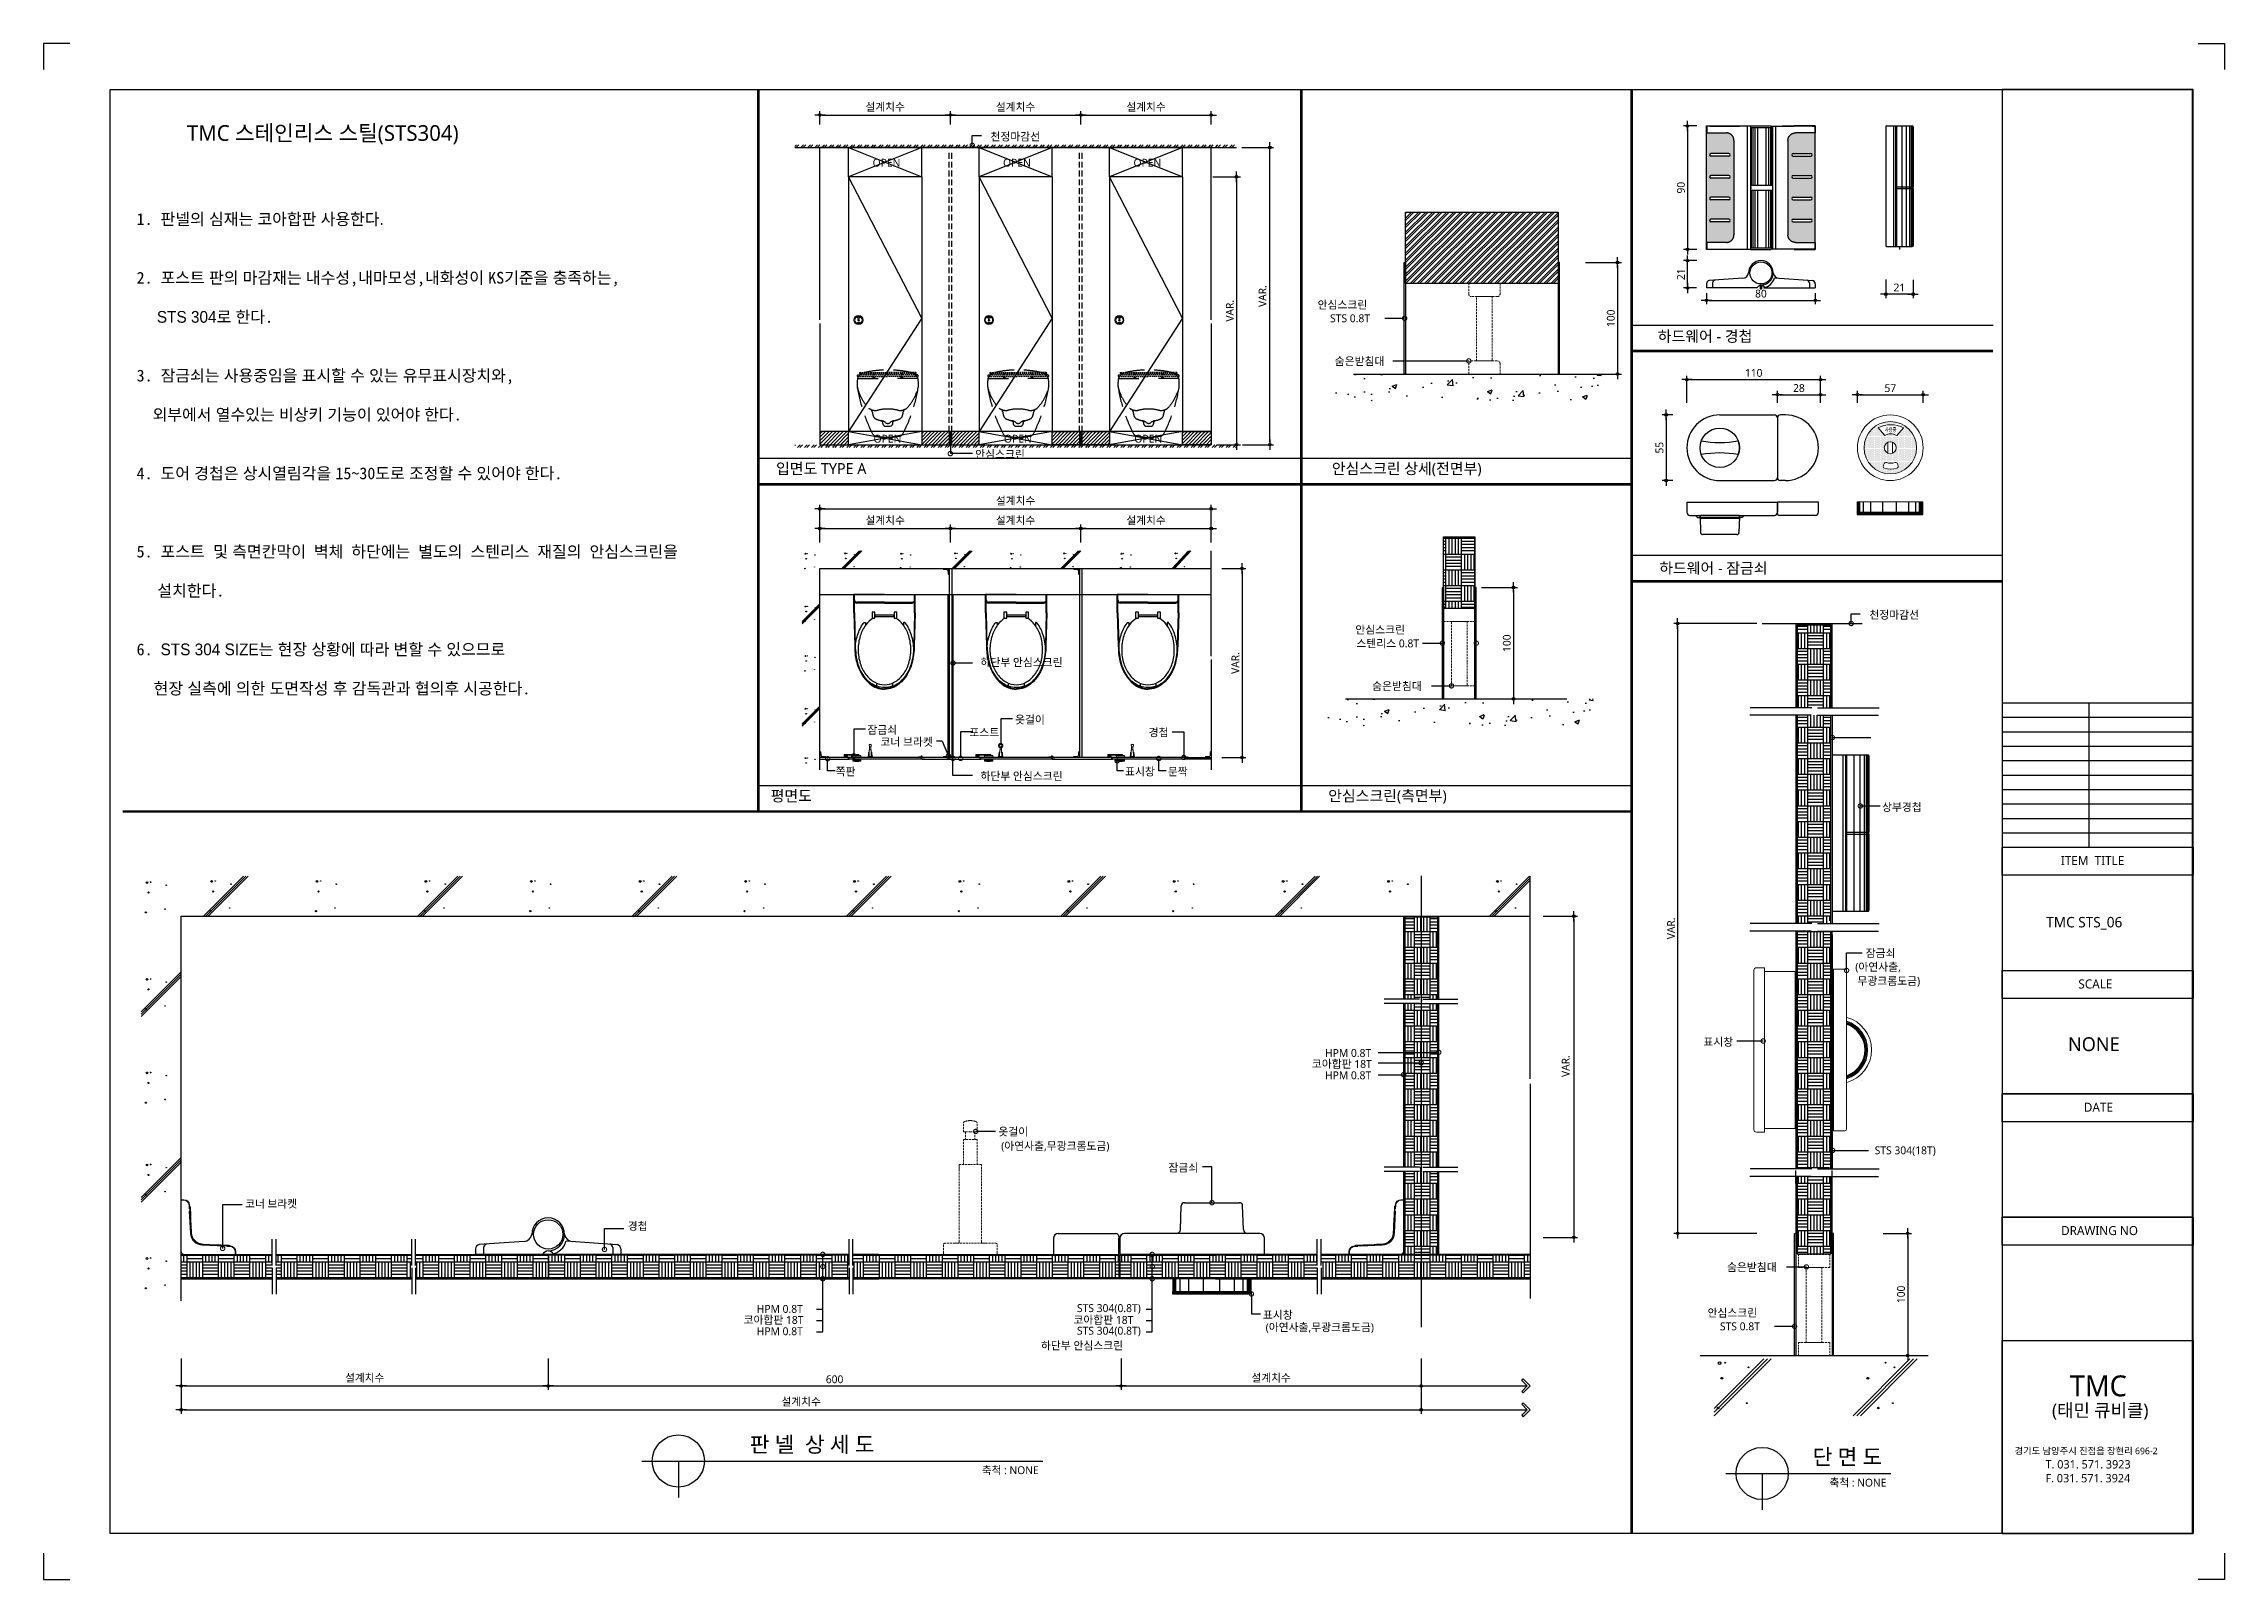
# Model space of a CAD drawing. Extents: x -256 to 8104, y -176 to 5714.
import ezdxf
from ezdxf.enums import TextEntityAlignment as Align

# ---------------------------------------------------------------- set-up
doc = ezdxf.new("R2010")
doc.units = 0
doc.header["$LTSCALE"] = 30
doc.linetypes.add('CEN', pattern=[62, 60, -1, 0, -1])
doc.linetypes.add('HIDDEN', pattern=[0.375, 0.25, -0.125])
doc.layers.get('0').update_dxf_attribs({"linetype": 'CONTINUOUS'})
doc.layers.get('DEFPOINTS').update_dxf_attribs({"linetype": 'CONTINUOUS'})
for name, color, linetype in [('02---제품선', 4, 'CONTINUOUS'), ('0_toilet', 6, 'CONTINUOUS'), ('C', 2, 'CONTINUOUS'), ('curior-0Line', 252, 'CONTINUOUS'), ('DIM', 7, 'CONTINUOUS'), ('HAT', 8, 'CONTINUOUS'), ('HID', 9, 'HIDDEN'), ('jac text', 7, 'CONTINUOUS'), ('TIT', 3, 'CONTINUOUS'), ('경첩', 4, 'CONTINUOUS'), ('문자', 3, 'CONTINUOUS'), ('부자재', 4, 'CONTINUOUS'), ('옷걸이', 4, 'CONTINUOUS'), ('잠금쇠(회전형)', 4, 'CONTINUOUS'), ('중심선', 1, 'CEN'), ('치수', 1, 'CONTINUOUS'), ('판넬', 2, 'CONTINUOUS'), ('해치', 8, 'CONTINUOUS')]:
    doc.layers.add(name, color=color, linetype=linetype)
doc.styles.add('HDW', font='gulim.ttc')
doc.styles.add('돋움', font='malgun.ttf')
doc.dimstyles.new('10', dxfattribs={"dimscale": 10, "dimtxt": 3, "dimasz": 1, "dimexe": 1.5, "dimexo": 2, "dimgap": 1, "dimtad": 1, "dimdec": 0, "dimlunit": 6, "dimtxsty": '돋움', "dimblk": 'DIMDOT', "dimcen": -1, "dimdle": 1.5, "dimclrt": 3, "dimazin": 3, "dimtfac": 1, "dimtdec": 0, "dimtix": 1, "dimtmove": 2, "dimatfit": 3, "dimldrblk": 'DIMDOT', "dimarcsym": 0})
pattern_1 = [(180, (60196.48, -5340.47), (-1e-14, -120.65), [60.325, -60.325]), (180, (60196.48, -5328.4), (-1e-14, -120.65), [60.325, -60.325]), (180, (60196.48, -5316.34), (-1e-14, -120.65), [60.325, -60.325]), (180, (60196.48, -5304.27), (-1e-14, -120.65), [60.325, -60.325]), (90, (60124.09, -5352.53), (-120.65, 7e-15), [60.325, -60.325]), (90, (60112.02, -5352.53), (-120.65, 7e-15), [60.325, -60.325]), (90, (60099.96, -5352.53), (-120.65, 7e-15), [60.325, -60.325]), (90, (60087.89, -5352.53), (-120.65, 7e-15), [60.325, -60.325]), (90, (60184.41, -5292.21), (-120.65, 7e-15), [60.325, -60.325]), (90, (60172.35, -5292.21), (-120.65, 7e-15), [60.325, -60.325]), (90, (60160.28, -5292.21), (-120.65, 7e-15), [60.325, -60.325]), (90, (60148.22, -5292.21), (-120.65, 7e-15), [60.325, -60.325]), (180, (60136.15, -5243.95), (-1e-14, -120.65), [60.325, -60.325]), (180, (60136.15, -5256.01), (-1e-14, -120.65), [60.325, -60.325]), (180, (60136.15, -5268.08), (-1e-14, -120.65), [60.325, -60.325]), (180, (60136.15, -5280.14), (-1e-14, -120.65), [60.325, -60.325]), (180, (60196.48, -5292.21), (-1e-14, -120.65), []), (90, (60136.15, -5352.53), (-120.65, 7e-15), []), (180, (60196.48, -5352.53), (-1e-14, -120.65), []), (270, (60196.48, -5231.88), (120.65, -2e-14), [])]

# ---------------------------------------------------------------- blocks, each defined once
blk = doc.blocks.new('DIMDOT')
at = {"linetype": 'Continuous'}
blk.add_line((-2, 0), (2, 0), dxfattribs=at)
for radius in [0.5, 0.25]:
    blk.add_circle((0, 0), radius, dxfattribs=at)
blk = doc.blocks.new('*D152')
at = {"layer": 'DEFPOINTS', "color": 0}
for p in [(71617.5, 263.4), (71117.5, 207.1), (71617.5, 207.1)]:
    blk.add_point(p, dxfattribs=at)
at = {"layer": 'DIM', "color": 0, "lineweight": -2, "ltscale": 10}
for p, q in [((71117.5, 227.1), (71117.5, 278.4)), ((71127.5, 263.4), (71607.5, 263.4)), ((71617.5, 227.1), (71617.5, 278.4))]:
    blk.add_line(p, q, dxfattribs=at)
at = {"layer": 'DIM', "color": 0, "lineweight": -2, "xscale": 10, "yscale": 10, "zscale": 10, "rotation": 180}
blk.add_blockref('DIMDOT', (71117.5, 263.4), dxfattribs=at)
at = {"layer": 'DIM', "color": 0, "lineweight": -2, "xscale": 10, "yscale": 10, "zscale": 10}
blk.add_blockref('DIMDOT', (71617.5, 263.4), dxfattribs=at)
at = {"layer": 'DIM', "color": 3, "insert": (71367.5, 293), "char_height": 30, "attachment_point": 5, "style": '돋움'}
blk.add_mtext('설계치수', dxfattribs=at)
blk = doc.blocks.new('*D153')
at = {"layer": 'DEFPOINTS', "color": 0}
for p in [(72117.5, 263.4), (71617.5, 207.1), (72117.5, 207.1)]:
    blk.add_point(p, dxfattribs=at)
at = {"layer": 'DIM', "color": 0, "lineweight": -2, "ltscale": 10}
for p, q in [((71617.5, 227.1), (71617.5, 278.4)), ((71627.5, 263.4), (72107.5, 263.4)), ((72117.5, 227.1), (72117.5, 278.4))]:
    blk.add_line(p, q, dxfattribs=at)
at = {"layer": 'DIM', "color": 0, "lineweight": -2, "xscale": 10, "yscale": 10, "zscale": 10, "rotation": 180}
blk.add_blockref('DIMDOT', (71617.5, 263.4), dxfattribs=at)
at = {"layer": 'DIM', "color": 0, "lineweight": -2, "xscale": 10, "yscale": 10, "zscale": 10}
blk.add_blockref('DIMDOT', (72117.5, 263.4), dxfattribs=at)
at = {"layer": 'DIM', "color": 3, "insert": (71867.5, 293), "char_height": 30, "attachment_point": 5, "style": '돋움'}
blk.add_mtext('설계치수', dxfattribs=at)
blk = doc.blocks.new('*D154')
at = {"layer": 'DEFPOINTS', "color": 0}
for p in [(72617.5, 263.4), (72117.5, 207.1), (72617.5, 207.1)]:
    blk.add_point(p, dxfattribs=at)
at = {"layer": 'DIM', "color": 0, "lineweight": -2, "ltscale": 10}
for p, q in [((72117.5, 227.1), (72117.5, 278.4)), ((72127.5, 263.4), (72607.5, 263.4)), ((72617.5, 227.1), (72617.5, 278.4))]:
    blk.add_line(p, q, dxfattribs=at)
at = {"layer": 'DIM', "color": 0, "lineweight": -2, "xscale": 10, "yscale": 10, "zscale": 10, "rotation": 180}
blk.add_blockref('DIMDOT', (72117.5, 263.4), dxfattribs=at)
at = {"layer": 'DIM', "color": 0, "lineweight": -2, "xscale": 10, "yscale": 10, "zscale": 10}
blk.add_blockref('DIMDOT', (72617.5, 263.4), dxfattribs=at)
at = {"layer": 'DIM', "color": 3, "insert": (72367.5, 293), "char_height": 30, "attachment_point": 5, "style": '돋움'}
blk.add_mtext('설계치수', dxfattribs=at)
blk = doc.blocks.new('*D155')
at = {"layer": 'DEFPOINTS', "color": 0}
for p in [(72604.1, 26.6), (72617.5, -1000.8), (72714.4, -1000.8)]:
    blk.add_point(p, dxfattribs=at)
at = {"layer": 'DIM', "color": 0, "lineweight": -2, "ltscale": 10}
for p, q in [((72624.1, 26.6), (72729.4, 26.6)), ((72714.4, 16.6), (72714.4, -990.8)), ((72637.5, -1000.8), (72729.4, -1000.8))]:
    blk.add_line(p, q, dxfattribs=at)
at = {"layer": 'DIM', "color": 0, "lineweight": -2, "xscale": 10, "yscale": 10, "zscale": 10}
for p, rotation in [((72714.4, 26.6), 90), ((72714.4, -1000.8), 270)]:
    blk.add_blockref('DIMDOT', p, dxfattribs=dict(at, rotation=rotation))
at = {"layer": 'DIM', "color": 3, "insert": (72689.2, -487.1), "char_height": 30, "attachment_point": 5, "rotation": 90, "style": '돋움'}
blk.add_mtext('VAR.', dxfattribs=at)
blk = doc.blocks.new('*D156')
at = {"layer": 'DEFPOINTS', "color": 0}
for p in [(72638.6, -1475.7), (72638.6, -2200.7), (72735.5, -2200.7)]:
    blk.add_point(p, dxfattribs=at)
at = {"layer": 'DIM', "color": 0, "lineweight": -2, "ltscale": 10}
for p, q in [((72658.6, -1475.7), (72750.5, -1475.7)), ((72735.5, -1485.7), (72735.5, -2190.7)), ((72658.6, -2200.7), (72750.5, -2200.7))]:
    blk.add_line(p, q, dxfattribs=at)
at = {"layer": 'DIM', "color": 0, "lineweight": -2, "xscale": 10, "yscale": 10, "zscale": 10}
for p, rotation in [((72735.5, -1475.7), 90), ((72735.5, -2200.7), 270)]:
    blk.add_blockref('DIMDOT', p, dxfattribs=dict(at, rotation=rotation))
at = {"layer": 'DIM', "color": 3, "insert": (72710.2, -1838.2), "char_height": 30, "attachment_point": 5, "rotation": 90, "style": '돋움'}
blk.add_mtext('VAR.', dxfattribs=at)
blk = doc.blocks.new('_DOTSMALL')
at = {"color": 0, "linetype": 'ByBlock', "const_width": 0.5}
blk.add_lwpolyline([(-0.0625, 0, 1), (0.0625, 0, 1)], format="xyb", close=True, dxfattribs=at)
blk = doc.blocks.new('A$C63EC304E')
at = {"layer": '치수', "color": 1, "xscale": 2.5, "yscale": 2.5, "zscale": 2.5, "rotation": 234.3098741996962}
blk.add_blockref('_DOTSMALL', (0.31, 0.31), dxfattribs=at)
blk = doc.blocks.new('A$C2BC9653E')
at = {"layer": '치수', "xscale": 0.3333333333333333, "yscale": 0.3333333333333333, "zscale": 0.3333333333333333}
blk.add_blockref('A$C63EC304E', (0, 0), dxfattribs=at)
blk = doc.blocks.new('A$C7FC71301')
at = {"layer": '치수', "rotation": 180}
blk.add_blockref('A$C2BC9653E', (0.21, 0.21), dxfattribs=at)
blk = doc.blocks.new('A$C4A20372B')
at = {"layer": '치수'}
blk.add_blockref('A$C7FC71301', (0, 0), dxfattribs=at)
blk = doc.blocks.new('A$C566469F5')
at = {"layer": '치수'}
blk.add_blockref('A$C4A20372B', (0, 0), dxfattribs=at)
blk = doc.blocks.new('A$C7E317CD4')
at = {"layer": '해치', "xscale": 2, "yscale": 2, "zscale": 2}
blk.add_blockref('A$C566469F5', (0, 0), dxfattribs=at)
blk = doc.blocks.new('A$C601D7F27')
at = {"layer": '치수'}
blk.add_blockref('A$C7E317CD4', (0, 0), dxfattribs=at)
blk = doc.blocks.new('A$C38802C08')
at = {"layer": '치수'}
blk.add_blockref('A$C601D7F27', (0, 0), dxfattribs=at)
blk = doc.blocks.new('*D157')
at = {"layer": 'DEFPOINTS', "color": 0}
for p in [(72617.5, -1322.1), (72117.5, -1395.3), (72617.5, -1395.3)]:
    blk.add_point(p, dxfattribs=at)
at = {"layer": 'DIM', "color": 0, "lineweight": -2, "ltscale": 10}
for p, q in [((72117.5, -1375.3), (72117.5, -1307.1)), ((72127.5, -1322.1), (72607.5, -1322.1)), ((72617.5, -1375.3), (72617.5, -1307.1))]:
    blk.add_line(p, q, dxfattribs=at)
at = {"layer": 'DIM', "color": 0, "lineweight": -2, "xscale": 10, "yscale": 10, "zscale": 10, "rotation": 180}
blk.add_blockref('DIMDOT', (72117.5, -1322.1), dxfattribs=at)
at = {"layer": 'DIM', "color": 0, "lineweight": -2, "xscale": 10, "yscale": 10, "zscale": 10}
blk.add_blockref('DIMDOT', (72617.5, -1322.1), dxfattribs=at)
at = {"layer": 'DIM', "color": 3, "insert": (72367.5, -1292.5), "char_height": 30, "attachment_point": 5, "style": '돋움'}
blk.add_mtext('설계치수', dxfattribs=at)
blk = doc.blocks.new('*D158')
at = {"layer": 'DEFPOINTS', "color": 0}
for p in [(72617.5, -1246.8), (71117.5, -1395.3), (72617.5, -1395.3)]:
    blk.add_point(p, dxfattribs=at)
at = {"layer": 'DIM', "color": 0, "lineweight": -2, "ltscale": 10}
for p, q in [((71117.5, -1375.3), (71117.5, -1231.8)), ((71127.5, -1246.8), (72607.5, -1246.8)), ((72617.5, -1375.3), (72617.5, -1231.8))]:
    blk.add_line(p, q, dxfattribs=at)
at = {"layer": 'DIM', "color": 0, "lineweight": -2, "xscale": 10, "yscale": 10, "zscale": 10, "rotation": 180}
blk.add_blockref('DIMDOT', (71117.5, -1246.8), dxfattribs=at)
at = {"layer": 'DIM', "color": 0, "lineweight": -2, "xscale": 10, "yscale": 10, "zscale": 10}
blk.add_blockref('DIMDOT', (72617.5, -1246.8), dxfattribs=at)
at = {"layer": 'DIM', "color": 3, "insert": (71867.5, -1217.2), "char_height": 30, "attachment_point": 5, "style": '돋움'}
blk.add_mtext('설계치수', dxfattribs=at)
blk = doc.blocks.new('*D159')
at = {"layer": 'DEFPOINTS', "color": 0}
for p in [(72117.5, -1322.1), (71617.5, -1395.3), (72117.5, -1395.3)]:
    blk.add_point(p, dxfattribs=at)
at = {"layer": 'DIM', "color": 0, "lineweight": -2, "ltscale": 10}
for p, q in [((71617.5, -1375.3), (71617.5, -1307.1)), ((71627.5, -1322.1), (72107.5, -1322.1)), ((72117.5, -1375.3), (72117.5, -1307.1))]:
    blk.add_line(p, q, dxfattribs=at)
at = {"layer": 'DIM', "color": 0, "lineweight": -2, "xscale": 10, "yscale": 10, "zscale": 10, "rotation": 180}
blk.add_blockref('DIMDOT', (71617.5, -1322.1), dxfattribs=at)
at = {"layer": 'DIM', "color": 0, "lineweight": -2, "xscale": 10, "yscale": 10, "zscale": 10}
blk.add_blockref('DIMDOT', (72117.5, -1322.1), dxfattribs=at)
at = {"layer": 'DIM', "color": 3, "insert": (71867.5, -1292.5), "char_height": 30, "attachment_point": 5, "style": '돋움'}
blk.add_mtext('설계치수', dxfattribs=at)
blk = doc.blocks.new('*D160')
at = {"layer": 'DEFPOINTS', "color": 0}
for p in [(71617.5, -1322.1), (71117.5, -1395.3), (71617.5, -1395.3)]:
    blk.add_point(p, dxfattribs=at)
at = {"layer": 'DIM', "color": 0, "lineweight": -2, "ltscale": 10}
for p, q in [((71117.5, -1375.3), (71117.5, -1307.1)), ((71127.5, -1322.1), (71607.5, -1322.1)), ((71617.5, -1375.3), (71617.5, -1307.1))]:
    blk.add_line(p, q, dxfattribs=at)
at = {"layer": 'DIM', "color": 0, "lineweight": -2, "xscale": 10, "yscale": 10, "zscale": 10, "rotation": 180}
blk.add_blockref('DIMDOT', (71117.5, -1322.1), dxfattribs=at)
at = {"layer": 'DIM', "color": 0, "lineweight": -2, "xscale": 10, "yscale": 10, "zscale": 10}
blk.add_blockref('DIMDOT', (71617.5, -1322.1), dxfattribs=at)
at = {"layer": 'DIM', "color": 3, "insert": (71367.5, -1292.5), "char_height": 30, "attachment_point": 5, "style": '돋움'}
blk.add_mtext('설계치수', dxfattribs=at)
blk = doc.blocks.new('*D161')
at = {"layer": 'DEFPOINTS', "color": 0}
for p in [(74953, -751.2), (74441, -859.9), (74953, -859.9)]:
    blk.add_point(p, dxfattribs=at)
at = {"layer": 'DIM', "color": 0, "lineweight": -2, "ltscale": 10}
for p, q in [((74441, -839.9), (74441, -736.2)), ((74451, -751.2), (74943, -751.2)), ((74953, -839.9), (74953, -736.2))]:
    blk.add_line(p, q, dxfattribs=at)
at = {"layer": 'DIM', "color": 0, "lineweight": -2, "xscale": 10, "yscale": 10, "zscale": 10, "rotation": 180}
blk.add_blockref('DIMDOT', (74441, -751.2), dxfattribs=at)
at = {"layer": 'DIM', "color": 0, "lineweight": -2, "xscale": 10, "yscale": 10, "zscale": 10}
blk.add_blockref('DIMDOT', (74953, -751.2), dxfattribs=at)
at = {"layer": 'DIM', "color": 3, "insert": (74697, -725.7), "char_height": 30, "attachment_point": 5, "style": '돋움'}
blk.add_mtext('110', dxfattribs=at)
blk = doc.blocks.new('*D162')
at = {"layer": 'DEFPOINTS', "color": 0}
for p in [(74953, -809.2), (74788, -859.9), (74953, -859.9)]:
    blk.add_point(p, dxfattribs=at)
at = {"layer": 'DIM', "color": 0, "lineweight": -2, "ltscale": 10}
for p, q in [((74788, -839.9), (74788, -794.2)), ((74798, -809.2), (74943, -809.2)), ((74953, -839.9), (74953, -794.2))]:
    blk.add_line(p, q, dxfattribs=at)
at = {"layer": 'DIM', "color": 0, "lineweight": -2, "xscale": 10, "yscale": 10, "zscale": 10, "rotation": 180}
blk.add_blockref('DIMDOT', (74788, -809.2), dxfattribs=at)
at = {"layer": 'DIM', "color": 0, "lineweight": -2, "xscale": 10, "yscale": 10, "zscale": 10}
blk.add_blockref('DIMDOT', (74953, -809.2), dxfattribs=at)
at = {"layer": 'DIM', "color": 3, "insert": (74870.5, -783.7), "char_height": 30, "attachment_point": 5, "style": '돋움'}
blk.add_mtext('28', dxfattribs=at)
blk = doc.blocks.new('*D163')
at = {"layer": 'DEFPOINTS', "color": 0}
for p in [(75346.7, -809.2), (75094.7, -859.9), (75346.7, -859.9)]:
    blk.add_point(p, dxfattribs=at)
at = {"layer": 'DIM', "color": 0, "lineweight": -2, "ltscale": 10}
for p, q in [((75094.7, -839.9), (75094.7, -794.2)), ((75104.7, -809.2), (75336.7, -809.2)), ((75346.7, -839.9), (75346.7, -794.2))]:
    blk.add_line(p, q, dxfattribs=at)
at = {"layer": 'DIM', "color": 0, "lineweight": -2, "xscale": 10, "yscale": 10, "zscale": 10, "rotation": 180}
blk.add_blockref('DIMDOT', (75094.7, -809.2), dxfattribs=at)
at = {"layer": 'DIM', "color": 0, "lineweight": -2, "xscale": 10, "yscale": 10, "zscale": 10}
blk.add_blockref('DIMDOT', (75346.7, -809.2), dxfattribs=at)
at = {"layer": 'DIM', "color": 3, "insert": (75220.7, -784), "char_height": 30, "attachment_point": 5, "style": '돋움'}
blk.add_mtext('57', dxfattribs=at)
blk = doc.blocks.new('*D164')
at = {"layer": 'DEFPOINTS', "color": 0}
for p in [(74498.7, 221.5), (74443.6, -251.6), (74498.7, -251.6)]:
    blk.add_point(p, dxfattribs=at)
at = {"layer": 'DIM', "color": 0, "lineweight": -2, "ltscale": 10}
for p, q in [((74478.7, 221.5), (74428.6, 221.5)), ((74443.6, 211.5), (74443.6, -241.6)), ((74478.7, -251.6), (74428.6, -251.6))]:
    blk.add_line(p, q, dxfattribs=at)
at = {"layer": 'DIM', "color": 0, "lineweight": -2, "xscale": 10, "yscale": 10, "zscale": 10}
for p, rotation in [((74443.6, 221.5), 90), ((74443.6, -251.6), 270)]:
    blk.add_blockref('DIMDOT', p, dxfattribs=dict(at, rotation=rotation))
at = {"layer": 'DIM', "color": 3, "insert": (74418.1, -15.1), "char_height": 30, "attachment_point": 5, "rotation": 90, "style": '돋움'}
blk.add_mtext('90', dxfattribs=at)
blk = doc.blocks.new('*D165')
at = {"layer": 'DEFPOINTS', "color": 0}
for p in [(74516.2, -399.8), (74933.3, -399.8), (74933.3, -447.2)]:
    blk.add_point(p, dxfattribs=at)
at = {"layer": 'DIM', "color": 0, "lineweight": -2, "ltscale": 10}
for p, q in [((74516.2, -419.8), (74516.2, -462.2)), ((74526.2, -447.2), (74923.3, -447.2)), ((74933.3, -419.8), (74933.3, -462.2))]:
    blk.add_line(p, q, dxfattribs=at)
at = {"layer": 'DIM', "color": 0, "lineweight": -2, "xscale": 10, "yscale": 10, "zscale": 10, "rotation": 180}
blk.add_blockref('DIMDOT', (74516.2, -447.2), dxfattribs=at)
at = {"layer": 'DIM', "color": 0, "lineweight": -2, "xscale": 10, "yscale": 10, "zscale": 10}
blk.add_blockref('DIMDOT', (74933.3, -447.2), dxfattribs=at)
at = {"layer": 'DIM', "color": 3, "insert": (74724.8, -421.7), "char_height": 30, "attachment_point": 5, "style": '돋움'}
blk.add_mtext('80', dxfattribs=at)
blk = doc.blocks.new('*D166')
at = {"layer": 'DEFPOINTS', "color": 0}
for p in [(74443.6, -294.8), (74498.7, -294.8), (74497.9, -399.8)]:
    blk.add_point(p, dxfattribs=at)
at = {"layer": 'DIM', "color": 0, "lineweight": -2, "ltscale": 10}
for p, q in [((74478.7, -294.8), (74428.6, -294.8)), ((74443.6, -389.8), (74443.6, -304.8)), ((74477.9, -399.8), (74428.6, -399.8))]:
    blk.add_line(p, q, dxfattribs=at)
at = {"layer": 'DIM', "color": 0, "lineweight": -2, "xscale": 10, "yscale": 10, "zscale": 10}
for p, rotation in [((74443.6, -294.8), 90), ((74443.6, -399.8), 270)]:
    blk.add_blockref('DIMDOT', p, dxfattribs=dict(at, rotation=rotation))
at = {"layer": 'DIM', "color": 3, "insert": (74418.3, -347.3), "char_height": 30, "attachment_point": 5, "rotation": 90, "style": '돋움'}
blk.add_mtext('21', dxfattribs=at)
blk = doc.blocks.new('*D167')
at = {"layer": 'DEFPOINTS', "color": 0}
for p in [(75203.1, -347.7), (75308.1, -348.4), (75203.1, -423.3)]:
    blk.add_point(p, dxfattribs=at)
at = {"layer": 'DIM', "color": 0, "lineweight": -2, "ltscale": 10}
for p, q in [((75203.1, -367.7), (75203.1, -438.3)), ((75308.1, -368.4), (75308.1, -438.3)), ((75298.1, -423.3), (75213.1, -423.3))]:
    blk.add_line(p, q, dxfattribs=at)
at = {"layer": 'DIM', "color": 0, "lineweight": -2, "xscale": 10, "yscale": 10, "zscale": 10, "rotation": 180}
blk.add_blockref('DIMDOT', (75203.1, -423.3), dxfattribs=at)
at = {"layer": 'DIM', "color": 0, "lineweight": -2, "xscale": 10, "yscale": 10, "zscale": 10}
blk.add_blockref('DIMDOT', (75308.1, -423.3), dxfattribs=at)
at = {"layer": 'DIM', "color": 3, "insert": (75255.6, -398), "char_height": 30, "attachment_point": 5, "style": '돋움'}
blk.add_mtext('21', dxfattribs=at)
blk = doc.blocks.new('A$C10E41893')
at = {"layer": '부자재'}
for p, q in [((6, 0), (6, 196)), ((123, 196), (6, 196)), ((123, 192), (6, 192)), ((55, 0), (55, 177)), ((61, 0), (61, 177)), ((6, 0), (6, -196)), ((55, 0), (55, -177)), ((61, 0), (61, -177)), ((123, -192), (6, -192)), ((123, -196), (6, -196))]:
    blk.add_line(p, q, dxfattribs=at)
for points in [[(123, 196, -0.012538), (123, 196), (335, 190, -0.055395), (445, 175, -0.154276), (577, 93, -0.179504), (612, 0, -0.179504)], [(123, 192, -0.012538), (123, 192), (335, 187, -0.055395), (444, 172, -0.154276), (574, 91, -0.179504), (608, 0, -0.179504)], [(157, -72, 0.089162), (200, -119, 0.085733), (270, -155, 0.075373), (359, -168, 0.075373), (447, -155, 0.085733), (517, -119, 0.106084), (567, -62, 0.126931), (583, 0, 0.126931), (567, 62, 0.106084), (517, 119, 0.085733), (447, 155, 0.075373), (359, 168, 0.075373), (270, 155, 0.085733), (200, 119, 0.089162), (157, 72)], [(572, 51), (589, 51), (589, 60, 0.021185), (583, 71, 0.106084), (528, 134, 0.085733), (453, 172, 0.075373), (359, 187, 0.075373), (265, 172, 0.085733), (189, 134, 0.007337), (184, 130), (184, 122), (205, 122)], [(123, -196, 0.012538), (123, -196), (335, -190, 0.055395), (445, -175, 0.154276), (577, -93, 0.179504), (612, 0, 0.179504)], [(123, -192, 0.012538), (123, -192), (335, -187, 0.055395), (444, -172, 0.154276), (574, -91, 0.179504), (608, 0, 0.179504)], [(589, -51, 0.090214), (598, 0, 0.090214), (589, 51, 0.106084)], [(572, -51), (589, -51), (589, -60, -0.021185), (583, -71, -0.106084), (528, -134, -0.085733), (453, -172, -0.075373), (359, -187, -0.075373), (265, -172, -0.085733), (189, -134, -0.007337), (184, -130), (184, -122), (205, -122)]]:
    blk.add_lwpolyline(points, format="xyb", dxfattribs=at)
blk.add_lwpolyline([(138, -61), (119, -61), (119, -79), (157, -79), (157, -61), (138, -61), (147, -61), (147, 61), (138, 61), (157, 61), (157, 79), (119, 79), (119, 61), (138, 61), (138, -61), (119, -61)], dxfattribs=at)
for centre, start, end in [((40, 177), 0, 90), ((46, 177), 0, 90), ((40, -177), 270, 0), ((46, -177), 270, 0)]:
    blk.add_arc(centre, 15, start, end, dxfattribs=at)
blk = doc.blocks.new('A$C460A2A32')
at = {"color": 0}
for p, q in [((3, 20), (0, 16)), ((3, 20), (9, 20)), ((4, 10), (162, 10)), ((9, 20), (162, 20)), ((13, 32), (11, 30)), ((13, 32), (162, 32)), ((13, 27), (162, 27)), ((312, 32), (162, 32)), ((312, 27), (162, 27)), ((316, 20), (162, 20)), ((321, 10), (162, 10)), ((312, 32), (313, 30)), ((322, 20), (316, 20)), ((322, 20), (324, 16))]:
    blk.add_line(p, q, dxfattribs=at)
for centre, radius, start, end in [((4, 14), 4, 150.0107, 270), ((13, 29), 2, 135, 270), ((109, 28), 26, 182.6717, 198.4118), ((109, 10), 26, 180, 202.6199), ((107, 28), 23, 183.0205, 200.9186), ((107, 10), 23, 180, 205.7715), ((69, 10), 23, 334.2285, 0), ((69, 28), 23, 339.0814, 356.9795), ((67, 10), 26, 337.3801, 0), ((67, 28), 26, 341.5882, 357.3283), ((257, 10), 26, 180, 202.6199), ((257, 28), 26, 182.6717, 198.4118), ((256, 28), 23, 183.0205, 200.9186), ((256, 10), 23, 180, 205.7715), ((217, 10), 23, 334.2285, 0), ((217, 28), 23, 339.0814, 356.9795), ((216, 28), 26, 341.5882, 357.3283), ((216, 10), 26, 337.3801, 0), ((312, 29), 2, 270, 45), ((321, 14), 4, 270, 29.9893)]:
    blk.add_arc(centre, radius, start, end, dxfattribs=at)
blk = doc.blocks.new('*D168')
at = {"layer": 'DEFPOINTS', "color": 0}
for p in [(74406.7, -886.4), (74361, -1138.4), (74406.7, -1138.4)]:
    blk.add_point(p, dxfattribs=at)
at = {"layer": 'DIM', "color": 0, "lineweight": -2, "ltscale": 10}
for p, q in [((74386.7, -886.4), (74346, -886.4)), ((74361, -896.4), (74361, -1128.4)), ((74386.7, -1138.4), (74346, -1138.4))]:
    blk.add_line(p, q, dxfattribs=at)
at = {"layer": 'DIM', "color": 0, "lineweight": -2, "xscale": 10, "yscale": 10, "zscale": 10}
for p, rotation in [((74361, -886.4), 90), ((74361, -1138.4), 270)]:
    blk.add_blockref('DIMDOT', p, dxfattribs=dict(at, rotation=rotation))
at = {"layer": 'DIM', "color": 3, "insert": (74335.8, -1012.4), "char_height": 30, "attachment_point": 5, "rotation": 90, "style": '돋움'}
blk.add_mtext('55', dxfattribs=at)
blk = doc.blocks.new('*D169')
at = {"layer": 'DEFPOINTS', "color": 0}
for p in [(74729.6, -1686.4), (74405.6, -4025.4), (74729.6, -4025.4)]:
    blk.add_point(p, dxfattribs=at)
at = {"layer": 'DIM', "color": 0, "lineweight": -2, "ltscale": 10}
for p, q in [((74709.6, -1686.4), (74390.6, -1686.4)), ((74405.6, -1696.4), (74405.6, -4015.4)), ((74709.6, -4025.4), (74390.6, -4025.4))]:
    blk.add_line(p, q, dxfattribs=at)
at = {"layer": 'DIM', "color": 0, "lineweight": -2, "xscale": 10, "yscale": 10, "zscale": 10}
for p, rotation in [((74405.6, -1686.4), 90), ((74405.6, -4025.4), 270)]:
    blk.add_blockref('DIMDOT', p, dxfattribs=dict(at, rotation=rotation))
at = {"layer": 'DIM', "color": 3, "insert": (74380.3, -2855.9), "char_height": 30, "attachment_point": 5, "rotation": 90, "style": '돋움'}
blk.add_mtext('VAR.', dxfattribs=at)
blk = doc.blocks.new('A$C13EB2441')
for p, q in [((0.84, 7.37), (0.84, 14.11)), ((0.84, 6.74), (0.84, 0))]:
    blk.add_line(p, q)
blk = doc.blocks.new('*D170')
at = {"layer": 'DEFPOINTS', "color": 0}
for p in [(75173.1, -4025.4), (75173.1, -4493.7), (75287.4, -4493.7)]:
    blk.add_point(p, dxfattribs=at)
at = {"layer": 'DIM', "color": 0, "lineweight": -2, "ltscale": 10}
for p, q in [((75193.1, -4025.4), (75302.4, -4025.4)), ((75287.4, -4035.4), (75287.4, -4483.7)), ((75193.1, -4493.7), (75302.4, -4493.7))]:
    blk.add_line(p, q, dxfattribs=at)
at = {"layer": 'DIM', "color": 0, "lineweight": -2, "xscale": 10, "yscale": 10, "zscale": 10}
for p, rotation in [((75287.4, -4025.4), 90), ((75287.4, -4493.7), 270)]:
    blk.add_blockref('DIMDOT', p, dxfattribs=dict(at, rotation=rotation))
at = {"layer": 'DIM', "color": 3, "insert": (75261.9, -4259.5), "char_height": 30, "attachment_point": 5, "rotation": 90, "style": '돋움'}
blk.add_mtext('100', dxfattribs=at)
blk = doc.blocks.new('*D171')
at = {"layer": 'DEFPOINTS', "color": 0}
for p in [(73633.5, -1548.3), (73633.5, -1975.8), (73776.4, -1975.8)]:
    blk.add_point(p, dxfattribs=at)
at = {"layer": 'DIM', "color": 0, "lineweight": -2, "ltscale": 10}
for p, q in [((73653.5, -1548.3), (73791.4, -1548.3)), ((73776.4, -1558.3), (73776.4, -1965.8)), ((73653.5, -1975.8), (73791.4, -1975.8))]:
    blk.add_line(p, q, dxfattribs=at)
at = {"layer": 'DIM', "color": 0, "lineweight": -2, "xscale": 10, "yscale": 10, "zscale": 10}
for p, rotation in [((73776.4, -1548.3), 90), ((73776.4, -1975.8), 270)]:
    blk.add_blockref('DIMDOT', p, dxfattribs=dict(at, rotation=rotation))
at = {"layer": 'DIM', "color": 3, "insert": (73750.8, -1762.1), "char_height": 30, "attachment_point": 5, "rotation": 90, "style": '돋움'}
blk.add_mtext('100', dxfattribs=at)
blk = doc.blocks.new('*D172')
at = {"layer": 'DEFPOINTS', "color": 0}
for p in [(72714.4, 139), (72841.8, 139), (72716.9, -1000.8)]:
    blk.add_point(p, dxfattribs=at)
at = {"layer": 'DIM', "color": 0, "lineweight": -2, "ltscale": 10}
for p, q in [((72734.4, 139), (72856.8, 139)), ((72841.8, -990.8), (72841.8, 129)), ((72736.9, -1000.8), (72856.8, -1000.8))]:
    blk.add_line(p, q, dxfattribs=at)
at = {"layer": 'DIM', "color": 0, "lineweight": -2, "xscale": 10, "yscale": 10, "zscale": 10}
for p, rotation in [((72841.8, 139), 90), ((72841.8, -1000.8), 270)]:
    blk.add_blockref('DIMDOT', p, dxfattribs=dict(at, rotation=rotation))
at = {"layer": 'DIM', "color": 3, "insert": (72814.5, -430.9), "char_height": 30, "attachment_point": 5, "rotation": 90, "style": '돋움'}
blk.add_mtext('VAR.', dxfattribs=at)
blk = doc.blocks.new('*D173')
at = {"layer": 'DEFPOINTS', "color": 0}
for p in [(74032.1, -302.2), (74032.1, -729.7), (74175, -729.7)]:
    blk.add_point(p, dxfattribs=at)
at = {"layer": 'DIM', "color": 0, "lineweight": -2, "ltscale": 10}
for p, q in [((74052.1, -302.2), (74190, -302.2)), ((74175, -312.2), (74175, -719.7)), ((74052.1, -729.7), (74190, -729.7))]:
    blk.add_line(p, q, dxfattribs=at)
at = {"layer": 'DIM', "color": 0, "lineweight": -2, "xscale": 10, "yscale": 10, "zscale": 10}
for p, rotation in [((74175, -302.2), 90), ((74175, -729.7), 270)]:
    blk.add_blockref('DIMDOT', p, dxfattribs=dict(at, rotation=rotation))
at = {"layer": 'DIM', "color": 3, "insert": (74149.4, -516), "char_height": 30, "attachment_point": 5, "rotation": 90, "style": '돋움'}
blk.add_mtext('100', dxfattribs=at)
blk = doc.blocks.new('*D174')
at = {"layer": 'DEFPOINTS', "color": 0}
for p in [(68668.6, -4484.9), (70075.7, -4484.9), (70075.7, -4610.7)]:
    blk.add_point(p, dxfattribs=at)
at = {"layer": 'DIM', "color": 0, "lineweight": -2, "ltscale": 10}
for p, q in [((68668.6, -4504.9), (68668.6, -4625.7)), ((70075.7, -4504.9), (70075.7, -4625.7)), ((68678.6, -4610.7), (70065.7, -4610.7))]:
    blk.add_line(p, q, dxfattribs=at)
at = {"layer": 'DIM', "color": 0, "lineweight": -2, "xscale": 10, "yscale": 10, "zscale": 10, "rotation": 180}
blk.add_blockref('DIMDOT', (68668.6, -4610.7), dxfattribs=at)
at = {"layer": 'DIM', "color": 0, "lineweight": -2, "xscale": 10, "yscale": 10, "zscale": 10}
blk.add_blockref('DIMDOT', (70075.7, -4610.7), dxfattribs=at)
at = {"layer": 'DIM', "color": 3, "insert": (69372.2, -4581), "char_height": 30, "attachment_point": 5, "style": '돋움'}
blk.add_mtext('설계치수', dxfattribs=at)
blk = doc.blocks.new('*D175')
at = {"layer": 'DEFPOINTS', "color": 0}
for p in [(68668.6, -4484.9), (73422.6, -4484.9), (73422.6, -4702.1)]:
    blk.add_point(p, dxfattribs=at)
at = {"layer": 'DIM', "color": 0, "lineweight": -2, "ltscale": 10}
for p, q in [((68668.6, -4504.9), (68668.6, -4717.1)), ((73422.6, -4504.9), (73422.6, -4717.1)), ((68678.6, -4702.1), (73412.6, -4702.1))]:
    blk.add_line(p, q, dxfattribs=at)
at = {"layer": 'DIM', "color": 0, "lineweight": -2, "xscale": 10, "yscale": 10, "zscale": 10, "rotation": 180}
blk.add_blockref('DIMDOT', (68668.6, -4702.1), dxfattribs=at)
at = {"layer": 'DIM', "color": 0, "lineweight": -2, "xscale": 10, "yscale": 10, "zscale": 10}
blk.add_blockref('DIMDOT', (73422.6, -4702.1), dxfattribs=at)
at = {"layer": 'DIM', "color": 3, "insert": (71045.6, -4672.5), "char_height": 30, "attachment_point": 5, "style": '돋움'}
blk.add_mtext('설계치수', dxfattribs=at)
blk = doc.blocks.new('*D176')
at = {"layer": 'DEFPOINTS', "color": 0}
for p in [(72271.7, -4484.9), (73422.6, -4484.9), (73422.6, -4610.7)]:
    blk.add_point(p, dxfattribs=at)
at = {"layer": 'DIM', "color": 0, "lineweight": -2, "ltscale": 10}
for p, q in [((72271.7, -4504.9), (72271.7, -4625.7)), ((73422.6, -4504.9), (73422.6, -4625.7)), ((72281.7, -4610.7), (73412.6, -4610.7))]:
    blk.add_line(p, q, dxfattribs=at)
at = {"layer": 'DIM', "color": 0, "lineweight": -2, "xscale": 10, "yscale": 10, "zscale": 10, "rotation": 180}
blk.add_blockref('DIMDOT', (72271.7, -4610.7), dxfattribs=at)
at = {"layer": 'DIM', "color": 0, "lineweight": -2, "xscale": 10, "yscale": 10, "zscale": 10}
blk.add_blockref('DIMDOT', (73422.6, -4610.7), dxfattribs=at)
at = {"layer": 'DIM', "color": 3, "insert": (72847.1, -4581), "char_height": 30, "attachment_point": 5, "style": '돋움'}
blk.add_mtext('설계치수', dxfattribs=at)
blk = doc.blocks.new('*D177')
at = {"layer": 'DEFPOINTS', "color": 0}
for p in [(70075.7, -4484.9), (72271.7, -4484.9), (72271.7, -4610.7)]:
    blk.add_point(p, dxfattribs=at)
at = {"layer": 'DIM', "color": 0, "lineweight": -2, "ltscale": 10}
for p, q in [((70075.7, -4504.9), (70075.7, -4625.7)), ((72271.7, -4504.9), (72271.7, -4625.7)), ((70085.7, -4610.7), (72261.7, -4610.7))]:
    blk.add_line(p, q, dxfattribs=at)
at = {"layer": 'DIM', "color": 0, "lineweight": -2, "xscale": 10, "yscale": 10, "zscale": 10, "rotation": 180}
blk.add_blockref('DIMDOT', (70075.7, -4610.7), dxfattribs=at)
at = {"layer": 'DIM', "color": 0, "lineweight": -2, "xscale": 10, "yscale": 10, "zscale": 10}
blk.add_blockref('DIMDOT', (72271.7, -4610.7), dxfattribs=at)
at = {"layer": 'DIM', "color": 3, "insert": (71173.7, -4585.2), "char_height": 30, "attachment_point": 5, "style": '돋움'}
blk.add_mtext('600', dxfattribs=at)
blk = doc.blocks.new('A$C06B31977')
for p, q in [((1.26, 11.06), (1.26, 21.17)), ((1.26, 10.11), (1.26, 0))]:
    blk.add_line(p, q)
blk = doc.blocks.new('*D178')
at = {"layer": 'DEFPOINTS', "color": 0}
for p in [(73869.4, -2809.3), (73869.4, -4040.7), (74007.2, -4040.7)]:
    blk.add_point(p, dxfattribs=at)
at = {"layer": 'DIM', "color": 0, "lineweight": -2, "ltscale": 10}
for p, q in [((73889.4, -2809.3), (74022.2, -2809.3)), ((74007.2, -2819.3), (74007.2, -4030.7)), ((73889.4, -4040.7), (74022.2, -4040.7))]:
    blk.add_line(p, q, dxfattribs=at)
at = {"layer": 'DIM', "color": 0, "lineweight": -2, "xscale": 10, "yscale": 10, "zscale": 10}
for p, rotation in [((74007.2, -2809.3), 90), ((74007.2, -4040.7), 270)]:
    blk.add_blockref('DIMDOT', p, dxfattribs=dict(at, rotation=rotation))
at = {"layer": 'DIM', "color": 3, "insert": (73976.4, -3384.1), "char_height": 30, "attachment_point": 5, "rotation": 90, "style": '돋움'}
blk.add_mtext('VAR.', dxfattribs=at)
blk = doc.blocks.new('STS_06', base_point=(68397.3, -5176.8))
h = blk.add_hatch()
h.set_pattern_fill('ANSI31', color=3, scale=3, angle=180)
h.set_pattern_definition([(225, (68435.826, -5352.532), (6.735192, -6.735192), [])])
h.paths.add_polyline_path([(71227.5, -950.8), (71117.5, -950.8), (71117.5, -1000.8), (71227.5, -1000.8)])
h.paths.add_polyline_path([(71612.5, -950.8), (71507.5, -950.8), (71507.5, -1000.8), (71612.5, -1000.8)])
h.paths.add_polyline_path([(71727.5, -950.8), (71622.5, -950.8), (71622.5, -1000.8), (71727.5, -1000.8)])
h.paths.add_polyline_path([(72112.5, -950.8), (72007.5, -950.8), (72007.5, -1000.8), (72112.5, -1000.8)])
h.paths.add_polyline_path([(72227.5, -950.8), (72122.5, -950.8), (72122.5, -1000.8), (72227.5, -1000.8)])
h.paths.add_polyline_path([(72617.5, -950.8), (72507.5, -950.8), (72507.5, -1000.8), (72617.5, -1000.8)])
h = blk.add_hatch()
h.set_pattern_fill('ANSI31', color=2, style=0)
h.set_pattern_definition([(45, (68435.8263, -5352.532), (-2.245064, 2.245064), [])])
h.paths.add_polyline_path([(71622.5, -950.8), (71612.5, -950.8), (71612.5, -1000.8), (71622.5, -1000.8)])
h = blk.add_hatch()
h.set_pattern_fill('ANSI31', color=2, style=0)
h.set_pattern_definition([(45, (68935.8263, -5352.532), (-2.245064, 2.245064), [])])
h.paths.add_polyline_path([(72122.5, -950.8), (72112.5, -950.8), (72112.5, -1000.8), (72122.5, -1000.8)])
h = blk.add_hatch()
h.set_pattern_fill('ANSI31', color=2, style=0)
h.set_pattern_definition([(45, (71613.9926, -3512.5427), (-2.245064, 2.245064), [])])
h.paths.add_polyline_path([(73508.5, -1548.3), (73503.5, -1548.3), (73503.5, -1760, -1), (73503.5, -1764.1), (73503.5, -1975.8), (73508.5, -1975.8)])
h.paths.add_polyline_path([(73633.5, -1764.1, -1), (73633.5, -1760), (73633.5, -1548.3), (73628.5, -1548.3), (73628.5, -1975.8), (73633.5, -1975.8)])
at = {"layer": 'HAT'}
h = blk.add_hatch(dxfattribs=at)
h.set_pattern_fill('ANSI32', color=256, scale=2, style=0)
h.set_pattern_definition([(45, (59781.457, -5494.008), (-13.470384, 13.470384), []), (45, (59790.437, -5494.008), (-13.470384, 13.470384), [])])
h.paths.add_polyline_path([(71020.8, 149), (72714.4, 149), (72714.4, 139), (71020.8, 139)])
h = blk.add_hatch(dxfattribs=at)
h.set_pattern_fill('ANSI32', color=256, scale=2, style=0)
h.set_pattern_definition([(45, (60105.73, -5361.366), (-13.470384, 13.470384), []), (45, (60114.71, -5361.366), (-13.470384, 13.470384), [])])
h.paths.add_polyline_path([(73362.7, -108.5), (73948, -108.5), (73948, -383.1), (73362.7, -383.1)])
h = blk.add_hatch(dxfattribs=at)
h.set_pattern_fill('ANSI32', color=256, scale=2, style=0)
h.set_pattern_definition([(45, (59781.457, -5312.028), (-13.470384, 13.470384), []), (45, (59790.437, -5312.028), (-13.470384, 13.470384), [])])
h.paths.add_polyline_path([(71020.8, -1011.3), (72714.4, -1011.3), (72714.4, -1001.3), (71020.8, -1001.3)])
at = {"layer": '해치'}
h = blk.add_hatch(dxfattribs=at)
h.set_pattern_fill('DOTS', color=256, scale=2.628474)
h.set_pattern_definition([(0, (71554.5, 556.5093), (2.086351, 4.172702), [0, -4.172702])])
edge = h.paths.add_edge_path()
edge.add_line((74516.7, -225.1), (74516.8, -225.1))
edge.add_spline(control_points=[(74516.8, -225.1), (74517, -225.1), (74528.6, -225.1)], knot_values=[-0.724312, -0.724312, -0.724312, 0.724312, 0.724312, 0.724312], weights=[1, 0.748956, 1], degree=2, periodic=0)
edge.add_line((74528.6, -225.1), (74592.5, -225.1))
edge.add_spline(control_points=[(74592.5, -225.1), (74621.4, -225.1), (74621.4, -196.2)], knot_values=[-1.570796, -1.570796, -1.570796, 0, 0, 0], weights=[1, 0.707107, 1], degree=2, periodic=0)
edge.add_line((74621.4, -196.2), (74621.4, 166))
edge.add_spline(control_points=[(74621.4, 166), (74621.4, 194.9), (74592.5, 194.9)], knot_values=[0, 0, 0, 1.570796, 1.570796, 1.570796], weights=[1, 0.707107, 1], degree=2, periodic=0)
edge.add_line((74592.5, 194.9), (74528.6, 194.9))
edge.add_spline(control_points=[(74528.6, 194.9), (74517, 194.9), (74516.8, 194.9)], knot_values=[-0.724312, -0.724312, -0.724312, 0.724312, 0.724312, 0.724312], weights=[1, 0.748956, 1], degree=2, periodic=0)
edge.add_line((74516.7, 194.9), (74516.7, -225.1))
h.paths.add_polyline_path([(74601.6, 116.2, -0.414214), (74606.9, 110.9, -0.414214), (74601.6, 105.7), (74533.3, 105.7, -0.414214), (74528, 110.9, -0.414214), (74533.3, 116.2)], flags=16)
h.paths.add_polyline_path([(74601.6, 32.2, -0.414214), (74606.9, 26.9, -0.414214), (74601.6, 21.7), (74533.3, 21.7, -0.414214), (74528, 26.9, -0.414214), (74533.3, 32.2)], flags=16)
h.paths.add_polyline_path([(74601.6, -51.8, -0.414214), (74606.9, -57.1, -0.414214), (74601.6, -62.3), (74533.3, -62.3, -0.414214), (74528, -57.1, -0.414214), (74533.3, -51.8)], flags=16)
h.paths.add_polyline_path([(74601.6, -135.8, -0.414214), (74606.9, -141.1, -0.414214), (74601.6, -146.3), (74533.3, -146.3, -0.414214), (74528, -141.1, -0.414214), (74533.3, -135.8)], flags=16)
h = blk.add_hatch(dxfattribs=at)
h.set_pattern_fill('DOTS', color=256, scale=2.628474)
h.set_pattern_definition([(0, (71079.8828, 556.5093), (2.086351, 4.1727023), [0, -4.1727023])])
edge = h.paths.add_edge_path()
edge.add_spline(control_points=[(74828.2, 166), (74828.2, 194.9), (74857.1, 194.9)], knot_values=[0, 0, 0, 1.570796, 1.570796, 1.570796], weights=[1, 0.707107, 1], degree=2, periodic=0)
edge.add_line((74857.1, 194.9), (74921, 194.9))
edge.add_spline(control_points=[(74921, 194.9), (74932.5, 194.9), (74932.7, 194.9)], knot_values=[-0.724312, -0.724312, -0.724312, 0.724312, 0.724312, 0.724312], weights=[1, 0.748956, 1], degree=2, periodic=0)
edge.add_line((74932.8, 194.9), (74932.8, -225.1))
edge.add_line((74932.8, -225.1), (74932.7, -225.1))
edge.add_spline(control_points=[(74932.7, -225.1), (74932.5, -225.1), (74921, -225.1)], knot_values=[-0.724312, -0.724312, -0.724312, 0.724312, 0.724312, 0.724312], weights=[1, 0.748956, 1], degree=2, periodic=0)
edge.add_line((74921, -225.1), (74857.1, -225.1))
edge.add_spline(control_points=[(74857.1, -225.1), (74828.2, -225.1), (74828.2, -196.2)], knot_values=[-1.570796, -1.570796, -1.570796, 0, 0, 0], weights=[1, 0.707107, 1], degree=2, periodic=0)
edge.add_line((74828.2, -196.2), (74828.2, 166))
h.paths.add_polyline_path([(74847.9, 116.2, 0.414214), (74842.7, 110.9, 0.414214), (74847.9, 105.7), (74916.3, 105.7, 0.414214), (74921.5, 110.9, 0.414214), (74916.3, 116.2)], flags=16)
h.paths.add_polyline_path([(74847.9, 32.2, 0.414214), (74842.7, 26.9, 0.414214), (74847.9, 21.7), (74916.3, 21.7, 0.414214), (74921.5, 26.9, 0.414214), (74916.3, 32.2)], flags=16)
h.paths.add_polyline_path([(74847.9, -51.8, 0.414214), (74842.7, -57.1, 0.414214), (74847.9, -62.3), (74916.3, -62.3, 0.414214), (74921.5, -57.1, 0.414214), (74916.3, -51.8)], flags=16)
h.paths.add_polyline_path([(74847.9, -135.8, 0.414214), (74842.7, -141.1, 0.414214), (74847.9, -146.3), (74916.3, -146.3, 0.414214), (74921.5, -141.1, 0.414214), (74916.3, -135.8)], flags=16)
h = blk.add_hatch(dxfattribs=at)
h.set_pattern_fill('AR-CONC', color=256, style=0)
h.set_pattern_definition([(50, (71643.9, -2266.46), (182.185, -15.939), [19.05, -209.55]), (355, (71643.9, -2266.46), (-35.243, 191.057), [15.24, -167.64]), (100.451, (71659.08, -2267.79), (146.943, 175.117), [16.19, -178.09]), (46.184, (71643.9, -2215.66), (271.079, -42.042), [28.575, -314.325]), (96.636, (71666.5, -2219.16), (237.404, 247.426), [24.285, -267.135]), (351.184, (71643.9, -2215.66), (237.405, 247.425), [22.86, -251.46]), (21, (71669.3, -2228.36), (151.615, -102.2655), [19.05, -209.55]), (326, (71669.3, -2228.36), (61.802, 184.188), [15.24, -167.64]), (71.4514, (71681.93, -2236.88), (213.416, 81.923), [16.19, -178.09]), (37.5, (71643.9, -2266.46), (3.0886, 84.555), [0, -165.608, 0, -170.18, 0, -168.275]), (7.5, (71643.9, -2266.46), (66.8197, 100.1806), [0, -97.028, 0, -161.798, 0, -64.135]), (327.5, (71587.255, -2266.46), (135.5906, -5.7287), [0, -63.5, 0, -198.12, 0, -262.89]), (317.5, (71561.85, -2266.46), (148.129, 25.4265), [0, -82.55, 0, -131.572, 0, -186.69])])
h.paths.add_polyline_path([(74123.5, -832.7), (74123.5, -729.7), (73073.3, -729.7), (73073.3, -832.7)])
h = blk.add_hatch(dxfattribs=at)
h.set_pattern_fill('DOTS', color=256, scale=2.628474)
h.set_pattern_definition([(0, (69526.6946, -4469.768), (2.086351, 4.1727023), [0, -4.1727023])])
h.paths.add_polyline_path([(75321.4, -1012.4, 1), (75120.1, -1012.4, 1)])
h.paths.add_polyline_path([(75197.8, -1012.4, -1), (75243.7, -1012.4, -1)], flags=16)
h.paths.add_polyline_path([(75245.5, -965.1, 0.250537), (75199.6, -965.1), (75173.7, -936.7, -0.258173), (75271.3, -936.7)], flags=16)
h.paths.add_polyline_path([(75248.1, -1073.9), (75251, -1082, -0.437988), (75246.1, -1091.1, -0.127495), (75198.9, -1091.1, -0.437988), (75194, -1082), (75196.9, -1073.9, -0.407197), (75205.6, -1069.5, 0.156299), (75239.4, -1069.5, -0.407197)], flags=16)
h.paths.add_polyline_path([(75195.5, -957.3), (75248.9, -957.3), (75248.9, -929.8), (75195.5, -929.8)], flags=8)
h = blk.add_hatch(dxfattribs=at)
h.set_pattern_fill('WDFLR08', color=256, scale=0.5)
h.set_pattern_definition(pattern_1)
h.paths.add_polyline_path([(73628.5, -1354.5), (73508.5, -1354.5), (73508.5, -1629.2), (73628.5, -1629.2), (73628.5, -1548.3)])
h = blk.add_hatch(dxfattribs=at)
h.set_pattern_fill('WDFLR08', color=256, scale=0.5)
h.set_pattern_definition(pattern_1)
h.paths.add_polyline_path([(74919.9, -2009.4), (74942.1, -2009.4), (74993.4, -2009.4), (74993.4, -1691.4), (74863.4, -1691.4), (74863.4, -2009.4)])
h = blk.add_hatch(dxfattribs=at)
h.set_pattern_fill('AR-CONC', color=256, style=0)
h.set_pattern_definition([(50, (71614, -3512.54), (182.185, -15.939), [19.05, -209.55]), (355, (71614, -3512.54), (-35.243, 191.057), [15.24, -167.64]), (100.451, (71629.17, -3513.87), (146.943, 175.117), [16.19, -178.09]), (46.184, (71614, -3461.74), (271.079, -42.042), [28.575, -314.325]), (96.636, (71636.58, -3465.25), (237.404, 247.426), [24.285, -267.135]), (351.184, (71614, -3461.74), (237.405, 247.425), [22.86, -251.46]), (21, (71639.4, -3474.44), (151.615, -102.2655), [19.05, -209.55]), (326, (71639.4, -3474.44), (61.802, 184.188), [15.24, -167.64]), (71.4514, (71652.03, -3482.96), (213.416, 81.923), [16.19, -178.09]), (37.5, (71613.99, -3512.54), (3.0886, 84.555), [0, -165.608, 0, -170.18, 0, -168.275]), (7.5, (71613.99, -3512.54), (66.8197, 100.1806), [0, -97.028, 0, -161.798, 0, -64.135]), (327.5, (71557.35, -3512.54), (135.5906, -5.7287), [0, -63.5, 0, -198.12, 0, -262.89]), (317.5, (71531.95, -3512.54), (148.129, 25.4265), [0, -82.55, 0, -131.572, 0, -186.69])])
h.paths.add_polyline_path([(74093.6, -2078.8), (74093.6, -1975.8), (73043.4, -1975.8), (73043.4, -2078.8)])
h = blk.add_hatch(dxfattribs=at)
h.set_pattern_fill('WDFLR08', color=256, scale=0.5)
h.set_pattern_definition(pattern_1)
edge = h.paths.add_edge_path()
edge.add_line((74993.4, -2087.2), (74934, -2087.2))
edge.add_arc((74931.9, -2087.2), 2.08, -54.30987, 0, ccw=False)
edge.add_arc((74931.9, -2087.2), 2.08, 125.69013, 305.69013, ccw=False)
edge.add_arc((74931.9, -2087.2), 2.08, 0, 125.69013, ccw=False)
edge.add_line((74934, -2087.2), (74993.4, -2087.2))
edge.add_line((74993.4, -2087.2), (74993.4, -2038.4))
edge.add_line((74993.4, -2038.4), (74983.2, -2038.4))
edge.add_spline(control_points=[(74980.4, -2046.2), (74981.3, -2043.6), (74982.2, -2041), (74983.2, -2038.4)], knot_values=[0, 0, 0, 0, 0.152076, 0.152076, 0.152076, 0.152076], degree=3, periodic=0)
edge.add_line((74983.2, -2038.4), (74928.4, -2038.4))
edge.add_line((74928.4, -2038.4), (74928.4, -2836.9))
edge.add_line((74928.4, -2836.9), (74985.2, -2836.9))
edge.add_spline(control_points=[(74985.2, -2836.9), (74988.3, -2828.2), (74991.3, -2820.4), (74993.4, -2816.6)], knot_values=[0.152076, 0.152076, 0.152076, 0.152076, 0.673721, 0.673721, 0.673721, 0.673721], degree=3, periodic=0)
edge.add_spline(control_points=[(74995.9, -2836.9), (74996.4, -2826.9), (74997.5, -2811.6), (74994.5, -2814.6), (74993.4, -2816.6)], knot_values=[0.673721, 0.673721, 0.673721, 0.673721, 1.332503, 1.60798, 1.60798, 1.60798, 1.60798], degree=3, periodic=0)
edge.add_line((74993.4, -2816.6), (74993.4, -2087.2))
h.paths.add_polyline_path([(74928.4, -2038.4), (74863.4, -2038.4), (74863.4, -2836.9), (74928.4, -2836.9)])
h = blk.add_hatch(dxfattribs=at)
h.set_pattern_fill('WDFLR08', color=256, scale=0.5)
h.set_pattern_definition(pattern_1)
edge = h.paths.add_edge_path()
edge.add_line((73422.6, -2812.6), (73360.1, -2812.6))
edge.add_line((73360.1, -2812.6), (73359.2, -2813.5))
edge.add_line((73359.2, -2813.5), (73359.2, -2913.9))
edge.add_line((73359.2, -2913.9), (73402.1, -2913.9))
edge.add_line((73402.1, -2913.9), (73402.1, -2955.5))
edge.add_line((73402.1, -2955.5), (73359.2, -2955.5))
edge.add_line((73359.2, -2955.5), (73359.2, -3127.2))
edge.add_line((73359.2, -3127.2), (73415.8, -3127.2))
edge.add_spline(control_points=[(73415.8, -3127.2), (73418.6, -3119.5), (73424.6, -3104.2), (73420.7, -3135.1), (73422.3, -3137.5), (73422.6, -3137.6)], knot_values=[0.456227, 0.456227, 0.456227, 0.456227, 2.847595, 6.178025, 6.737145, 6.737145, 6.737145, 6.737145], degree=3, periodic=0)
edge.add_spline(control_points=[(73422.3, -3137.4), (73422.4, -3134.4), (73422.4, -3131.6), (73421.8, -3131.3), (73421.7, -3131.3)], knot_values=[0.891967, 0.891967, 0.891967, 0.891967, 1.280656, 1.337888, 1.337888, 1.337888, 1.337888], degree=3, periodic=0)
edge.add_line((73422.6, -3137.6), (73422.6, -2812.6))
edge = h.paths.add_edge_path()
edge.add_line((73485.9, -2812.6), (73422.6, -2812.6))
edge.add_line((73422.6, -2812.6), (73422.6, -3137.6))
edge.add_spline(control_points=[(73422.6, -3137.6), (73423.7, -3137.8), (73425.9, -3133.5), (73428.6, -3127.2)], knot_values=[6.737145, 6.737145, 6.737145, 6.737145, 8.913909, 8.913909, 8.913909, 8.913909], degree=3, periodic=0)
edge.add_spline(control_points=[(73428.6, -3127.2), (73430.7, -3122.3), (73433, -3116.4), (73435.3, -3110.4)], knot_values=[8.913909, 8.913909, 8.913909, 8.913909, 10.573873, 10.573873, 10.573873, 10.573873], degree=3, periodic=0)
edge.add_line((73428.6, -3127.2), (73485.9, -3127.2))
edge.add_line((73485.9, -3127.2), (73485.9, -2955.5))
edge.add_line((73485.9, -2955.5), (73443, -2955.5))
edge.add_line((73443, -2955.5), (73443, -2913.9))
edge.add_line((73443, -2913.9), (73485.9, -2913.9))
edge.add_line((73485.9, -2913.9), (73485.9, -2812.6))
h.paths.add_polyline_path([(73485.9, -2913.9), (73443, -2913.9), (73443, -2955.5), (73485.9, -2955.5)], flags=16)
h.paths.add_polyline_path([(73402.1, -2913.9), (73359.2, -2913.9), (73359.2, -2955.5), (73402.1, -2955.5)], flags=16)
h = blk.add_hatch(dxfattribs=at)
h.set_pattern_fill('WDFLR08', color=256, scale=0.5)
h.set_pattern_definition(pattern_1)
h.paths.add_polyline_path([(74928.4, -3322.5), (74863.4, -3322.5), (74863.4, -3778), (74928.4, -3778), (74928.4, -3668.5, -0.567825), (74928.4, -3665)])
h.paths.add_polyline_path([(74993.4, -3322.5), (74928.4, -3322.5), (74928.4, -3665, -0.582142), (74931.6, -3666.8), (74993.4, -3666.8)])
edge = h.paths.add_edge_path()
edge.add_line((74993.4, -3666.8), (74931.6, -3666.8))
edge.add_arc((74929.5, -3666.8), 2.08, -54.30987, 0, ccw=False)
edge.add_arc((74929.5, -3666.8), 2.08, 239.17799, 305.69013, ccw=False)
edge.add_line((74928.4, -3668.5), (74928.4, -3778))
edge.add_line((74928.4, -3778), (74985.2, -3778))
edge.add_spline(control_points=[(74985.2, -3778), (74988.3, -3769.3), (74991.3, -3761.4), (74993.4, -3757.6)], knot_values=[0.152076, 0.152076, 0.152076, 0.152076, 0.673721, 0.673721, 0.673721, 0.673721], degree=3, periodic=0)
edge.add_line((74993.4, -3757.6), (74993.4, -3666.8))
h.paths.add_polyline_path([(74928.4, -2866), (74863.4, -2866), (74863.4, -3322.5), (74928.4, -3322.5)])
edge = h.paths.add_edge_path()
edge.add_line((74993.4, -2866), (74983.2, -2866))
edge.add_spline(control_points=[(74980.4, -2873.8), (74981.3, -2871.1), (74982.2, -2868.5), (74983.2, -2866)], knot_values=[0, 0, 0, 0, 0.152076, 0.152076, 0.152076, 0.152076], degree=3, periodic=0)
edge.add_line((74983.2, -2866), (74928.4, -2866))
edge.add_line((74928.4, -2866), (74928.4, -3322.5))
edge.add_line((74928.4, -3322.5), (74993.4, -3322.5))
edge.add_line((74993.4, -3322.5), (74993.4, -2866))
h = blk.add_hatch(dxfattribs=at)
h.set_pattern_fill('WDFLR08', color=256, scale=0.5)
h.set_pattern_definition(pattern_1)
h.paths.add_polyline_path([(73485.9, -3144.3), (73359.2, -3144.3), (73359.2, -3771), (73485.9, -3771)])
h = blk.add_hatch(dxfattribs=at)
h.set_pattern_fill('WDFLR08', color=256, scale=0.5)
h.set_pattern_definition(pattern_1)
edge = h.paths.add_edge_path()
edge.add_spline(control_points=[(73422.6, -3798.5), (73422.3, -3798.5), (73421.2, -3796.7), (73422, -3786.8), (73422.3, -3781.2)], knot_values=[1.337888, 1.337888, 1.337888, 1.337888, 1.524261, 2.245715, 2.245715, 2.245715, 2.245715], degree=3, periodic=0)
edge.add_spline(control_points=[(73422.6, -3781.4), (73422.3, -3781.4), (73420.7, -3778.9), (73424.6, -3748), (73418.6, -3763.3), (73415.8, -3771)], knot_values=[0.152076, 0.152076, 0.152076, 0.152076, 0.338449, 1.448592, 2.245715, 2.245715, 2.245715, 2.245715], degree=3, periodic=0)
edge.add_spline(control_points=[(73422.3, -3781.2), (73422.4, -3778.2), (73422.4, -3775.4), (73421.8, -3775.1), (73421.7, -3775.1)], knot_values=[0.891967, 0.891967, 0.891967, 0.891967, 1.280656, 1.337888, 1.337888, 1.337888, 1.337888], degree=3, periodic=0)
edge.add_spline(control_points=[(73421.7, -3775.1), (73420.7, -3775), (73418.4, -3781), (73415.8, -3788.1)], knot_values=[0.152076, 0.152076, 0.152076, 0.152076, 0.891967, 0.891967, 0.891967, 0.891967], degree=3, periodic=0)
edge.add_spline(control_points=[(73414.2, -3792.5), (73414.7, -3791), (73415.3, -3789.5), (73415.8, -3788.1)], knot_values=[0, 0, 0, 0, 0.152076, 0.152076, 0.152076, 0.152076], degree=3, periodic=0)
edge.add_line((73415.8, -3788.1), (73359.2, -3788.1))
edge.add_line((73359.2, -3788.1), (73359.2, -3960.5))
edge.add_line((73359.2, -3960.5), (73404, -3960.5))
edge.add_line((73404, -3960.5), (73404, -4002.1))
edge.add_line((73404, -4002.1), (73359.2, -4002.1))
edge.add_line((73359.2, -4002.1), (73359.2, -4106.3))
edge.add_line((73359.2, -4106.3), (73422.6, -4106.3))
edge.add_line((73422.6, -4106.3), (73422.6, -3798.6))
h.paths.add_polyline_path([(73485.9, -3960.5), (73441.2, -3960.5), (73441.2, -4002.1), (73485.9, -4002.1)])
h.paths.add_polyline_path([(73404, -3960.5), (73359.2, -3960.5), (73359.2, -4002.1), (73404, -4002.1)], flags=16)
h = blk.add_hatch(dxfattribs=at)
h.set_pattern_fill('WDFLR08', color=256, scale=0.5)
h.set_pattern_definition(pattern_1)
h.paths.add_polyline_path([(73485.9, -3849), (73422.6, -3849), (73422.6, -4106.3), (73485.9, -4106.3), (73485.9, -4002.1), (73441.2, -4002.1), (73441.2, -3960.5), (73485.9, -3960.5)])
edge = h.paths.add_edge_path()
edge.add_line((73485.9, -3788.1), (73428.6, -3788.1))
edge.add_spline(control_points=[(73428.6, -3788.1), (73425.9, -3794.4), (73423.7, -3798.7), (73422.6, -3798.5)], knot_values=[2.245715, 2.245715, 2.245715, 2.245715, 2.971303, 2.971303, 2.971303, 2.971303], degree=3, periodic=0)
edge.add_line((73422.6, -3798.5), (73422.6, -3849))
edge.add_line((73422.6, -3849), (73485.9, -3849))
edge.add_line((73485.9, -3849), (73485.9, -3788.1))
h = blk.add_hatch(dxfattribs=at)
h.set_pattern_fill('WDFLR08', color=256, scale=0.5)
h.set_pattern_definition(pattern_1)
h.paths.add_polyline_path([(74917.9, -3807), (74863.4, -3807), (74863.4, -4103.8), (74928.4, -4103.8), (74928.4, -3807)])
h.paths.add_polyline_path([(74993.4, -3807), (74940.1, -3807), (74928.4, -3807), (74928.4, -4103.8), (74993.4, -4103.8)])
h = blk.add_hatch(dxfattribs=at)
h.set_pattern_fill('WDFLR08', color=256, scale=0.5)
h.set_pattern_definition(pattern_1)
h.paths.add_polyline_path([(69017.7, -4157.9), (69017.7, -4148.4), (69017.7, -4109.6), (68668.6, -4109.6), (68668.6, -4196.3), (69017.7, -4196.3)])
h.paths.add_polyline_path([(69032.3, -4157.9), (69032.3, -4148.4), (69032.3, -4109.6), (69552.7, -4109.6), (69552.7, -4157.9), (69552.7, -4196.3), (69032.3, -4196.3)])
h = blk.add_hatch(dxfattribs=at)
h.set_pattern_fill('WDFLR08', color=256, scale=0.5)
h.set_pattern_definition(pattern_1)
h.paths.add_polyline_path([(70075.7, -4196.3), (70075.7, -4109.6), (69567.4, -4109.6), (69567.4, -4196.3)])
h = blk.add_hatch(dxfattribs=at)
h.set_pattern_fill('WDFLR08', color=256, scale=0.5)
h.set_pattern_definition(pattern_1)
h.paths.add_polyline_path([(70075.7, -4109.6), (70075.7, -4196.3), (71128.7, -4196.3), (71128.7, -4155.1, -0.610943), (71127, -4151.8, -0.241509), (71128.7, -4150.9), (71128.7, -4109.6)])
h = blk.add_hatch(dxfattribs=at)
h.set_pattern_fill('WDFLR08', color=256, scale=0.5)
h.set_pattern_definition(pattern_1)
h.paths.add_polyline_path([(71229.4, -4109.6), (71128.7, -4109.6), (71128.7, -4150.9, -0.610943), (71130.4, -4154.2, -0.241509), (71128.7, -4155.1), (71128.7, -4196.3), (71229.4, -4196.3)])
h = blk.add_hatch(dxfattribs=at)
h.set_pattern_fill('WDFLR08', color=256, scale=0.5)
h.set_pattern_definition(pattern_1)
h.paths.add_polyline_path([(72263.7, -4196.3), (72263.7, -4109.6), (71343.6, -4109.6), (71244.1, -4109.6), (71244.1, -4148.4), (71244.1, -4157.9), (71244.1, -4196.3), (71343.6, -4196.3)])
h = blk.add_hatch(dxfattribs=at)
h.set_pattern_fill('WDFLR08', color=256, scale=0.5)
h.set_pattern_definition(pattern_1)
h.paths.add_polyline_path([(73038.7, -4157.9), (73038.7, -4148.4), (73038.7, -4109.6), (73422.6, -4109.6), (73422.6, -4196.3), (73038.7, -4196.3)])
edge = h.paths.add_edge_path()
edge.add_line((73024, -4157.9), (73024, -4148.4))
edge.add_line((73024, -4148.4), (73024, -4109.6))
edge.add_line((73024, -4109.6), (72391.6, -4109.6))
edge.add_line((72391.6, -4109.6), (72391.6, -4150.9))
edge.add_arc((72391.6, -4153), 2.08, -35.69013, 90, ccw=False)
edge.add_arc((72391.6, -4153), 2.08, 270, 324.30987, ccw=False)
edge.add_line((72391.6, -4155.1), (72391.6, -4196.3))
edge.add_line((72391.6, -4196.3), (73024, -4196.3))
edge.add_line((73024, -4196.3), (73024, -4157.9))
h.paths.add_polyline_path([(72266.7, -4109.6), (72266.7, -4196.3), (72391.6, -4196.3), (72391.6, -4155.1, -0.610943), (72389.9, -4151.8, -0.241509), (72391.6, -4150.9), (72391.6, -4109.6)])
h.paths.add_polyline_path([(73840.3, -4109.6), (73422.6, -4109.6), (73422.6, -4196.3), (73840.3, -4196.3)])
at = {"color": 2}
for p, q in [((68141.5, 537.5), (68141.5, 437.5)), ((68141.5, 537.5), (68141.5, 437.5)), ((68141.5, 537.5), (68141.5, 437.5)), ((68241.5, 537.5), (68141.5, 537.5)), ((68141.5, 537.5), (68141.5, 437.5)), ((76401.5, 537.5), (76501.5, 537.5)), ((76401.5, 537.5), (76501.5, 537.5)), ((76401.5, 537.5), (76501.5, 537.5)), ((76501.5, 537.5), (76501.5, 437.5)), ((76501.5, 537.5), (76501.5, 437.5)), ((76501.5, 537.5), (76501.5, 437.5)), ((71020.8, 139), (72714.4, 139)), ((75255.6, -240.1), (75255.6, -251.6)), ((73162.6, -729.7), (74052.1, -729.7)), ((71507.5, -950.8), (71507.5, -1000.8)), ((71612.5, -950.8), (71612.5, -1000.8)), ((72112.5, -950.8), (72112.5, -1000.8)), ((72227.5, -950.8), (72227.5, -1000.8)), ((71607.5, -1575.7), (71607.5, -2200.7)), ((71627.5, -1575.7), (71627.5, -2200.7)), ((74728.9, -1686.4), (75113.4, -1686.4)), ((73132.7, -1975.8), (73980.4, -1975.8)), ((70075.7, -4106.3), (70075.7, -4199.6)), ((72263.7, -4109.6), (72263.7, -4196.3)), ((72266.7, -4109.6), (72266.7, -4196.3)), ((68141.5, -5252.5), (68141.5, -5352.5)), ((68141.5, -5252.5), (68141.5, -5352.5)), ((68141.5, -5252.5), (68141.5, -5352.5)), ((68141.5, -5252.5), (68141.5, -5352.5)), ((76501.5, -5252.5), (76501.5, -5352.5)), ((76501.5, -5252.5), (76501.5, -5352.5)), ((76501.5, -5252.5), (76501.5, -5352.5)), ((68141.5, -5352.5), (68241.5, -5352.5)), ((76501.5, -5352.5), (76401.5, -5352.5)), ((76501.5, -5352.5), (76401.5, -5352.5)), ((76501.5, -5352.5), (76401.5, -5352.5))]:
    blk.add_line(p, q, dxfattribs=at)
for p, q in [((71117.5, -522.1), (71117.5, 139)), ((72617.5, -522.1), (72617.5, 139)), ((71117.5, -535.9), (71117.5, -1000.8)), ((72617.5, -535.9), (72617.5, -1000.8)), ((71117.5, -1000.8), (72617.5, -1000.8)), ((72617.5, -1811.6), (72617.5, -1408)), ((71117.5, -2247.4), (71117.5, -1475.7)), ((71117.5, -1475.7), (72617.5, -1475.7)), ((71117.5, -1575.7), (72617.5, -1575.7)), ((72617.5, -1824.9), (72617.5, -2247.4)), ((73840.3, -3432.9), (73840.3, -2656.2)), ((68668.6, -2809.3), (73840.3, -2809.3)), ((68668.6, -4284.3), (68668.6, -2809.3)), ((73415.9, -3127.2), (73281.1, -3127.2)), ((73428.6, -3127.2), (73563.4, -3127.2)), ((73840.3, -3452), (73840.3, -4275.3)), ((73415.9, -3771), (73281.1, -3771)), ((73428.6, -3771), (73563.4, -3771)), ((74491.3, -4493.7), (75365.6, -4493.7))]:
    blk.add_line(p, q)
at = {"color": 8}
for p, q in [((74229.3, -542), (75614.5, -542)), ((70881.5, -1052.6), (74229.3, -1052.6)), ((74229.3, -1424.8), (75649, -1424.8)), ((70881.5, -2307.5), (72844.1, -2307.5)), ((72844.1, -2307.5), (74229.3, -2307.5))]:
    blk.add_line(p, q, dxfattribs=at)
at = {"color": 4}
for p, q in [((71606.3, -1477.8), (71596.6, -1477.2)), ((71606.3, -1477.8), (71606.9, -1477.8)), ((71610.4, -1481.7), (71610.9, -1491.7)), ((72106.2, -1477.8), (72096.5, -1477.2)), ((72106.2, -1477.8), (72106.9, -1477.8)), ((72110.3, -1481.7), (72110.8, -1491.7))]:
    blk.add_line(p, q, dxfattribs=at)
at = {"color": 2}
for points in [[(68396.6, 361.6), (75649, 361.6), (75649, -5176.7), (68396.6, -5176.7)], [(68396.6, 361.6), (75649, 361.6), (75649, -5176.7), (68396.6, -5176.7)], [(68396.6, 361.6), (76378.5, 361.6), (76378.5, -5176.7), (68396.6, -5176.7)], [(73357.7, -302.2), (73362.7, -302.2), (73362.7, -729.7), (73357.7, -729.7)], [(73953, -302.2), (73948, -302.2), (73948, -729.7), (73953, -729.7)], [(71227.5, -950.8), (71117.5, -950.8), (71117.5, -1000.8), (71227.5, -1000.8)], [(71727.5, -950.8), (71507.5, -950.8), (71507.5, -1000.8), (71727.5, -1000.8)], [(71622.5, -950.8), (71612.5, -950.8), (71612.5, -1000.8), (71622.5, -1000.8)], [(72007.5, -950.8), (72227.5, -950.8), (72227.5, -1000.8), (72007.5, -1000.8)], [(72122.5, -950.8), (72112.5, -950.8), (72112.5, -1000.8), (72122.5, -1000.8)], [(72507.5, -950.8), (72617.5, -950.8), (72617.5, -1000.8), (72507.5, -1000.8)], [(73503.5, -1548.3), (73508.5, -1548.3), (73508.5, -1975.8), (73503.5, -1975.8)], [(73633.5, -1548.3), (73628.5, -1548.3), (73628.5, -1975.8), (73633.5, -1975.8)], [(74853.4, -4025.4), (74858.4, -4025.4), (74858.4, -4493.7), (74853.4, -4493.7)], [(75003.4, -4025.4), (74998.4, -4025.4), (74998.4, -4493.7), (75003.4, -4493.7)]]:
    blk.add_lwpolyline(points, close=True, dxfattribs=at)
at = {"color": 8, "const_width": 10}
for points in [[(70881.5, -2407.5), (70881.5, 361.6)], [(72962.5, -2407.5), (72962.5, 361.6)], [(74229.3, -5176.7), (74229.3, 361.6)], [(74229.3, -642), (75614.5, -642)], [(70881.5, -1152.6), (74229.3, -1152.6)], [(74229.3, -1524.8), (75649, -1524.8)], [(68444.7, -2407.5), (74229.3, -2407.5)]]:
    blk.add_lwpolyline(points, dxfattribs=at)
at = {"color": 4}
for centre, radius, start, end in [((71596.6, -1475.6), 1.61, 184.02269, 266.84997), ((71606.7, -1481.4), 3.66, 356.64811, 86.2207), ((71612.5, -1491.5), 1.65, 186.1664, 269.59836), ((72096.6, -1475.6), 1.61, 184.02269, 266.84997), ((72106.7, -1481.4), 3.66, 356.64811, 86.2207), ((72112.5, -1491.5), 1.65, 186.1664, 269.59836)]:
    blk.add_arc(centre, radius, start, end, dxfattribs=at)
at = {"layer": '02---제품선'}
for p, q in [((74567, -886.4), (74776.3, -886.4)), ((74788, -898.1), (74788, -1126.8)), ((74788, -898.1), (74788, -1126.8)), ((74819, -886.4), (74799.6, -886.4)), ((74567, -1138.4), (74776.3, -1138.4)), ((74819, -1138.4), (74799.6, -1138.4)), ((74441, -1221.4), (74788, -1221.4)), ((74441, -1221.4), (74441, -1260.2)), ((74788, -1221.4), (74788, -1260.2)), ((74945, -1221.4), (74788, -1221.4)), ((74788, -1264.1), (74788, -1221.4)), ((74945, -1260.2), (74945, -1221.4)), ((74452.6, -1271.8), (74473.9, -1271.8)), ((74473.9, -1271.8), (74660, -1271.8)), ((74481.7, -1279.6), (74473.9, -1271.8)), ((74481.7, -1279.6), (74489.5, -1279.6)), ((74489.5, -1279.6), (74644.5, -1279.6)), ((74491.3, -1277.6), (74493.4, -1338)), ((74491.4, -1279.6), (74491.4, -1275.7)), ((74638.7, -1271.8), (74495.3, -1271.8)), ((74638.7, -1283.4), (74495.3, -1283.4)), ((74642.7, -1277.6), (74640.6, -1338)), ((74642.6, -1279.6), (74642.6, -1275.7)), ((74652.3, -1279.6), (74644.5, -1279.6)), ((74652.3, -1279.6), (74660, -1271.8)), ((74660, -1271.8), (74776.3, -1271.8)), ((74933.4, -1271.8), (74795.7, -1271.8)), ((74632.8, -1345.5), (74501.2, -1345.5)), ((72499.4, -4011.2), (72502.6, -3919.8)), ((72515, -3907.8), (72725.6, -3907.8)), ((72741.2, -4011.2), (72738, -3919.8)), ((72012.5, -4044.3), (72012.5, -4106.3)), ((72031.1, -4025.7), (72251.3, -4025.7)), ((72263.7, -4038.1), (72263.7, -4106.3)), ((72263.7, -4106.3), (72263.7, -4044.3)), ((72266.7, -4044.3), (72266.7, -4106.3)), ((72471.4, -4025.7), (72285.3, -4025.7)), ((72484.4, -4025.7), (72471.4, -4025.7)), ((72756.1, -4025.7), (72484.4, -4025.7)), ((72803.3, -4025.7), (72756.1, -4025.7)), ((72821.9, -4106.3), (72821.9, -4044.3)), ((72012.5, -4106.3), (72263.7, -4106.3)), ((72821.9, -4106.3), (72266.7, -4106.3))]:
    blk.add_line(p, q, dxfattribs=at)
blk.add_circle((74567, -1012.4), 75.6, dxfattribs=at)
blk.add_circle((74567, -1012.4), 75.6, dxfattribs=at)
for centre, radius, start, end in [((74567, -1012.4), 126, 90, 180), ((74776.3, -898.1), 11.6, 0, 90), ((74799.6, -898.1), 11.6, 90, 180), ((74819, -1012.4), 126, 0, 90), ((74567, -575.6), 416.6, 260.2031, 279.7969), ((74567, -1012.4), 75.6, 340.75123, 19.24877), ((74567, -1012.4), 126, 180, 270), ((74567, -1449.2), 416.6, 80.2031, 99.7969), ((74819, -1012.4), 126, 270, 0), ((74776.3, -1126.8), 11.6, 270, 0), ((74799.6, -1126.8), 11.6, 180, 270), ((74452.6, -1260.2), 11.6, 180, 270), ((74495.3, -1275.7), 3.88, 90, 180), ((74495.3, -1279.6), 3.88, 180, 270), ((74638.7, -1275.7), 3.88, 0, 90), ((74638.7, -1279.6), 3.88, 270, 0), ((74776.3, -1260.2), 11.6, 270, 0), ((74795.7, -1264.1), 7.75, 180, 270), ((74933.4, -1260.2), 11.6, 270, 0), ((74501.2, -1337.7), 7.75, 182, 270), ((74632.8, -1337.7), 7.75, 270, 358), ((72515, -3920.2), 12.4, 90, 178), ((72725.6, -3920.2), 12.4, 2, 90), ((72484.4, -4010.7), 15, 270, 358), ((72756.1, -4010.7), 15, 182, 270), ((72031.1, -4044.3), 18.6, 90, 180), ((72251.3, -4038.1), 12.4, 0, 90), ((72285.3, -4044.3), 18.6, 90, 180), ((72803.3, -4044.3), 18.6, 0, 90)]:
    blk.add_arc(centre, radius, start, end, dxfattribs=at)
at = {"layer": '0_toilet'}
for p, q in [((71612.5, -1475.7), (71612.5, -2200.7)), ((71622.5, -1475.7), (71622.5, -2200.7)), ((72112.5, -1475.7), (72112.5, -2200.7)), ((72122.6, -2200.7), (72122.6, -1475.7)), ((71226.4, -2200.7), (71117.5, -2200.7)), ((71117.5, -2206.7), (71229.4, -2206.7)), ((71226.4, -2203.7), (71226.4, -2200.7)), ((71226.4, -2203.7), (71230.2, -2203.7)), ((71506, -2200.7), (71227.2, -2200.7)), ((71227.2, -2203.7), (71227.2, -2200.7)), ((71229.4, -2206.7), (71229.4, -2203.7)), ((71230.2, -2206.7), (71230.2, -2203.7)), ((71506, -2206.7), (71230.2, -2206.7)), ((71506, -2206.7), (71506, -2200.7)), ((71731.5, -2200.7), (71507.5, -2200.7)), ((71507.5, -2206.7), (71507.5, -2200.7)), ((71507.5, -2206.7), (71734.5, -2206.7)), ((71731.5, -2203.7), (71731.5, -2200.7)), ((71731.5, -2203.7), (71735.2, -2203.7)), ((72006, -2200.7), (71732.2, -2200.7)), ((71732.2, -2203.7), (71732.2, -2200.7)), ((71734.5, -2206.7), (71734.5, -2203.7)), ((71735.2, -2206.7), (71735.2, -2203.7)), ((72006, -2206.7), (71735.2, -2206.7)), ((72006, -2206.7), (72006, -2200.7)), ((72236.5, -2200.7), (72007.5, -2200.7)), ((72007.5, -2206.7), (72007.5, -2200.7)), ((72007.5, -2206.7), (72239.5, -2206.7)), ((72236.5, -2203.7), (72236.5, -2200.7)), ((72236.5, -2203.7), (72240.3, -2203.7)), ((72516.1, -2200.7), (72237.3, -2200.7)), ((72237.3, -2203.7), (72237.3, -2200.7)), ((72239.5, -2206.7), (72239.5, -2203.7)), ((72240.3, -2206.7), (72240.3, -2203.7)), ((72516.1, -2206.7), (72240.3, -2206.7)), ((72516.1, -2206.7), (72516.1, -2200.7)), ((72517.6, -2200.7), (72617.5, -2200.7)), ((72517.6, -2206.7), (72517.6, -2200.7)), ((72617.5, -2206.7), (72517.6, -2206.7))]:
    blk.add_line(p, q, dxfattribs=at)
at = {"layer": 'C'}
for p, q in [((74863.4, -1691.4), (74863.4, -2009.4)), ((74863.4, -1691.4), (74993.4, -1691.4)), ((74993.4, -2009.4), (74993.4, -1691.4)), ((74863.4, -2038.4), (74863.4, -2836.9)), ((74993.4, -2836.9), (74993.4, -2038.4)), ((74863.4, -2866), (74863.4, -3778)), ((74993.4, -3778), (74993.4, -2866)), ((74863.4, -3807), (74863.4, -4103.8)), ((74993.4, -4103.8), (74993.4, -3807)), ((68668.6, -4109.6), (69017.7, -4109.6)), ((69032.3, -4109.6), (69552.7, -4109.6)), ((69567.4, -4109.6), (70075.7, -4109.6)), ((71229.4, -4109.6), (70075.7, -4109.6)), ((71244.1, -4109.6), (72263.7, -4109.6)), ((71343.6, -4109.6), (71244.1, -4109.6)), ((72266.7, -4109.6), (72633.7, -4109.6)), ((73024, -4109.6), (72633.7, -4109.6)), ((73840.3, -4109.6), (73038.7, -4109.6)), ((74863.4, -4103.8), (74993.4, -4103.8)), ((68668.6, -4196.3), (69017.7, -4196.3)), ((69032.3, -4196.3), (69552.7, -4196.3)), ((69567.4, -4196.3), (70092, -4196.3)), ((70075.7, -4196.3), (71229.4, -4196.3)), ((72263.7, -4196.3), (71244.1, -4196.3)), ((71244.1, -4196.3), (71343.6, -4196.3)), ((72633.7, -4196.3), (72266.7, -4196.3)), ((72633.7, -4196.3), (73024, -4196.3)), ((73038.7, -4196.3), (73840.3, -4196.3))]:
    blk.add_line(p, q, dxfattribs=at)
at = {"layer": 'curior-0Line'}
for p, q in [((75649, 361.6), (75649, -5175.9)), ((75649.3, -1990.8), (76381.4, -1990.8)), ((75981.6, -1990.8), (75981.6, -2544.6)), ((75649.3, -2046.2), (76381.4, -2046.2)), ((75649.3, -2101.6), (76381.4, -2101.6)), ((75649.3, -2157), (76381.4, -2157)), ((75649.3, -2212.3), (76381.4, -2212.3)), ((75649.3, -2267.7), (76381.4, -2267.7)), ((75649.3, -2323.1), (76381.4, -2323.1)), ((75649.3, -2378.5), (76381.4, -2378.5)), ((75649.3, -2433.8), (76381.4, -2433.8)), ((75649.3, -2489.2), (76381.4, -2489.2)), ((75649.3, -2544.6), (76381.4, -2544.6))]:
    blk.add_line(p, q, dxfattribs=at)
for points in [[(76381.4, 361.6), (75649, 361.6), (75649, -5176.7), (76381.4, -5176.7)], [(75649.3, -2544.6), (76381.4, -2544.6), (76381.4, -2652.3), (75649.3, -2652.3)], [(75649.3, -3017.5), (76381.4, -3017.5), (76381.4, -3125.2), (75649.3, -3125.2)], [(75649.3, -3963.3), (76381.4, -3963.3), (76381.4, -3490.4), (75649.3, -3490.4)], [(75649.3, -3490.4), (76381.4, -3490.4), (76381.4, -3598.1), (75649.3, -3598.1)], [(75649.3, -4436.2), (76381.4, -4436.2), (76381.4, -3963.3), (75649.3, -3963.3)], [(75649.3, -3963.3), (76381.4, -3963.3), (76381.4, -4071), (75649.3, -4071)], [(76381.4, -5175.9), (75649.6, -5175.9), (75649.6, -4436.2), (76381.4, -4436.2)]]:
    blk.add_lwpolyline(points, close=True, dxfattribs=at)
at = {"layer": 'DIM', "ltscale": 10}
for p, q in [((73807.8, -4589.6), (73813.5, -4583.9)), ((73828.8, -4610.7), (73807.8, -4589.6)), ((73840.3, -4610.7), (73813.5, -4583.9)), ((73422.6, -4610.7), (73828.8, -4610.7)), ((73828.8, -4610.7), (73807.8, -4631.7)), ((73807.8, -4631.7), (73813.5, -4637.4)), ((73807.8, -4681), (73813.5, -4675.3)), ((73828.8, -4702.1), (73807.8, -4681)), ((73840.3, -4610.7), (73813.5, -4637.4)), ((73840.3, -4702.1), (73813.5, -4675.3)), ((73422.6, -4702.1), (73828.8, -4702.1)), ((73828.8, -4702.1), (73807.8, -4723.2)), ((73807.8, -4723.2), (73813.5, -4728.9)), ((73840.3, -4702.1), (73813.5, -4728.9))]:
    blk.add_line(p, q, dxfattribs=at)
at = {"layer": 'HAT'}
for radius, start, end in [(114.6, 287.40403, 72.59597), (109.6, 288.22512, 71.77488), (106.6, 288.75679, 71.24321), (104.6, 289.12917, 70.87083)]:
    blk.add_arc((75019.2, -3322), radius, start, end, dxfattribs=at)
at = {"layer": 'HID', "ltscale": 3}
for p, q in [((71612.5, -950.8), (71612.5, 128)), ((71622.5, -950.8), (71622.5, 128)), ((72112.5, -950.8), (72112.5, 128)), ((72122.5, -950.8), (72122.5, 128))]:
    blk.add_line(p, q, dxfattribs=at)
at = {"layer": 'HID', "ltscale": 10}
for p, q in [((71265.3, -746.8), (71377.5, -746.8)), ((71489.8, -746.8), (71377.5, -746.8)), ((71765.3, -746.8), (71877.5, -746.8)), ((71989.8, -746.8), (71877.5, -746.8)), ((72265.3, -746.8), (72377.5, -746.8)), ((72489.8, -746.8), (72377.5, -746.8))]:
    blk.add_line(p, q, dxfattribs=at)
at = {"layer": 'HID', "lineweight": 15}
for p, q in [((71667.8, -3636.2), (71667.8, -3600.6)), ((71667.8, -3636.2), (71675.7, -3636.2)), ((71667.8, -3761), (71667.8, -3666)), ((71719.8, -3666), (71667.8, -3666)), ((71675.7, -3636.2), (71693.8, -3636.2)), ((71675.7, -3636.2), (71675.7, -3666)), ((71711.9, -3636.2), (71693.8, -3636.2)), ((71719.8, -3636.2), (71711.9, -3636.2)), ((71711.9, -3636.2), (71711.9, -3666)), ((71719.8, -3636.2), (71719.8, -3600.6)), ((71719.8, -3761), (71719.8, -3666)), ((71736.5, -3761), (71651.1, -3761)), ((71651.1, -3784.7), (71651.1, -3761)), ((71651.1, -4058.6), (71651.1, -3761)), ((71736.5, -4058.6), (71736.5, -3761)), ((71590.6, -4101.3), (71590.6, -4068.6)), ((71646.1, -4063.6), (71595.6, -4063.6)), ((71751.5, -4063.6), (71636.1, -4063.6)), ((71741.5, -4063.6), (71792, -4063.6)), ((71797, -4101.3), (71797, -4068.6)), ((71792, -4106.3), (71595.6, -4106.3)), ((72345.3, -4106.3), (72377, -4106.3)), ((72377, -4106.3), (72567, -4106.3))]:
    blk.add_line(p, q, dxfattribs=at)
for points in [[(73604.6, -383.1), (73724.6, -383.1), (73724.6, -423.1, -0.414214), (73714.6, -433.1), (73614.6, -433.1, -0.414214), (73604.6, -423.1)], [(73614.6, -679.7), (73714.6, -679.7, -0.414214), (73724.6, -689.7), (73724.6, -729.7), (73604.6, -729.7), (73604.6, -689.7, -0.414214)]]:
    blk.add_lwpolyline(points, format="xyb", close=True, dxfattribs=at)
for points in [[(73634.6, -433.1), (73694.6, -433.1), (73694.6, -679.7), (73634.6, -679.7)], [(73508.5, -1629.2), (73628.5, -1629.2), (73628.5, -1679.2), (73508.5, -1679.2)], [(73538.5, -1679.2), (73598.5, -1679.2), (73598.5, -1925.8), (73538.5, -1925.8)], [(73508.5, -1925.8), (73628.5, -1925.8), (73628.5, -1975.8), (73508.5, -1975.8)], [(74868.4, -4106.2), (74988.4, -4106.2), (74988.4, -4156.2), (74868.4, -4156.2)], [(74898.4, -4156.2), (74958.4, -4156.2), (74958.4, -4443.7), (74898.4, -4443.7)], [(74868.4, -4443.7), (74988.4, -4443.7), (74988.4, -4493.7), (74868.4, -4493.7)]]:
    blk.add_lwpolyline(points, close=True, dxfattribs=at)
at = {"layer": 'HID', "ltscale": 10}
for centre, radius, start, end in [((71439.9, -771.2), 180, 172.49177, 181.055), ((71265.3, -751), 4.2, 90, 173.38256), ((71270.4, -748.9), 9, 143.10126, 172.49177), ((71335.2, -797.5), 90, 128.00648, 143.10126), ((71283.5, -731.3), 6, 103.95785, 128.00648), ((71377.5, -1117.2), 403.1, 76.29228, 103.70772), ((71471.6, -731.3), 6, 51.99352, 76.04215), ((71419.9, -797.5), 90, 36.89874, 51.99352), ((71489.8, -751), 4.2, 6.61744, 90), ((71484.7, -748.9), 9, 7.50823, 36.89874), ((71315.1, -771.2), 180, 358.945, 7.50823), ((71939.9, -771.2), 180, 172.49177, 181.055), ((71765.3, -751), 4.2, 90, 173.38256), ((71770.4, -748.9), 9, 143.10126, 172.49177), ((71835.2, -797.5), 90, 128.00648, 143.10126), ((71783.5, -731.3), 6, 103.95785, 128.00648), ((71877.5, -1117.2), 403.1, 76.29228, 103.70772), ((71971.6, -731.3), 6, 51.99352, 76.04215), ((71919.9, -797.5), 90, 36.89874, 51.99352), ((71989.8, -751), 4.2, 6.61744, 90), ((71984.7, -748.9), 9, 7.50823, 36.89874), ((71815.1, -771.2), 180, 358.945, 7.50823), ((72439.9, -771.2), 180, 172.49177, 181.055), ((72265.3, -751), 4.2, 90, 173.38256), ((72270.4, -748.9), 9, 143.10126, 172.49177), ((72335.2, -797.5), 90, 128.00648, 143.10126), ((72283.5, -731.3), 6, 103.95785, 128.00648), ((72377.5, -1117.2), 403.1, 76.29228, 103.70772), ((72471.6, -731.3), 6, 51.99352, 76.04215), ((72419.9, -797.5), 90, 36.89874, 51.99352), ((72489.8, -751), 4.2, 6.61744, 90), ((72484.7, -748.9), 9, 7.50823, 36.89874), ((72315.1, -771.2), 180, 358.945, 7.50823), ((71302, -773.8), 42, 181.055, 190.5892), ((71432.8, -738.8), 177, 192.809, 223.54193), ((71855, -683.6), 602.3, 189.35681, 207.23829), ((70900.1, -683.6), 602.3, 332.76171, 350.64319), ((71322.3, -738.8), 177, 316.45807, 347.191), ((71453.1, -773.8), 42, 349.4108, 358.945), ((71802, -773.8), 42, 181.055, 190.5892), ((71932.8, -738.8), 177, 192.809, 223.54193), ((72355, -683.6), 602.3, 189.35681, 207.23829), ((71400.1, -683.6), 602.3, 332.76171, 350.64319), ((71822.3, -738.8), 177, 316.45807, 347.191), ((71953.1, -773.8), 42, 349.4108, 358.945), ((72302, -773.8), 42, 181.055, 190.5892), ((72432.8, -738.8), 177, 192.809, 223.54193), ((72855, -683.6), 602.3, 189.35681, 207.23829), ((71900.1, -683.6), 602.3, 332.76171, 350.64319), ((72322.3, -738.8), 177, 316.45807, 347.191), ((72453.1, -773.8), 42, 349.4108, 358.945), ((71330.1, -827.5), 42, 232.35984, 243.56894), ((71306.1, -875.8), 12, 6.96095, 63.56894), ((71330.1, -827.5), 42, 248.0565, 282.86094), ((71408.4, -863.3), 91.1, 186.96095, 196.58362), ((71341.2, -883.3), 21, 196.58362, 247.62011), ((71377.5, -795.2), 116.3, 247.62011, 258.92276), ((71377.5, -1035.1), 171, 90, 102.86094), ((71352, -914.8), 6, 0, 77.96728), ((71349.4, -938.8), 30, 49.46208, 78.92276), ((71371.4, -917.2), 13.6, 169.84464, 248.58214), ((71377.5, -905.9), 13.3, 229.46208, 270), ((71377.5, -1035.1), 171, 77.13906, 90), ((71377.5, -905.9), 13.3, 270, 310.53792), ((71405.7, -938.8), 30, 101.07724, 130.53792), ((71383.7, -917.2), 13.6, 291.41786, 10.15536), ((71403, -914.8), 6, 102.03272, 180), ((71377.5, -795.2), 116.3, 281.07724, 292.37989), ((71425, -827.5), 42, 257.13906, 291.9435), ((71413.8, -883.3), 21, 292.37989, 343.41638), ((71346.7, -863.3), 91.1, 343.41638, 353.03905), ((71449, -875.8), 12, 116.43106, 173.03905), ((71425, -827.5), 42, 296.43106, 307.64016), ((71830.1, -827.5), 42, 232.35984, 243.56894), ((71806.1, -875.8), 12, 6.96095, 63.56894), ((71830.1, -827.5), 42, 248.0565, 282.86094), ((71908.4, -863.3), 91.1, 186.96095, 196.58362), ((71841.2, -883.3), 21, 196.58362, 247.62011), ((71877.5, -795.2), 116.3, 247.62011, 258.92276), ((71877.5, -1035.1), 171, 90, 102.86094), ((71852, -914.8), 6, 0, 77.96728), ((71849.4, -938.8), 30, 49.46208, 78.92276), ((71871.4, -917.2), 13.6, 169.84464, 248.58214), ((71877.5, -905.9), 13.3, 229.46208, 270), ((71877.5, -1035.1), 171, 77.13906, 90), ((71877.5, -905.9), 13.3, 270, 310.53792), ((71905.7, -938.8), 30, 101.07724, 130.53792), ((71883.7, -917.2), 13.6, 291.41786, 10.15536), ((71903, -914.8), 6, 102.03272, 180), ((71877.5, -795.2), 116.3, 281.07724, 292.37989), ((71925, -827.5), 42, 257.13906, 291.9435), ((71913.8, -883.3), 21, 292.37989, 343.41638), ((71846.7, -863.3), 91.1, 343.41638, 353.03905), ((71949, -875.8), 12, 116.43106, 173.03905), ((71925, -827.5), 42, 296.43106, 307.64016), ((72330.1, -827.5), 42, 232.35984, 243.56894), ((72306.1, -875.8), 12, 6.96095, 63.56894), ((72330.1, -827.5), 42, 248.0565, 282.86094), ((72408.4, -863.3), 91.1, 186.96095, 196.58362), ((72341.2, -883.3), 21, 196.58362, 247.62011), ((72377.5, -795.2), 116.3, 247.62011, 258.92276), ((72377.5, -1035.1), 171, 90, 102.86094), ((72352, -914.8), 6, 0, 77.96728), ((72349.4, -938.8), 30, 49.46208, 78.92276), ((72371.4, -917.2), 13.6, 169.84464, 248.58214), ((72377.5, -905.9), 13.3, 229.46208, 270), ((72377.5, -1035.1), 171, 77.13906, 90), ((72377.5, -905.9), 13.3, 270, 310.53792), ((72405.7, -938.8), 30, 101.07724, 130.53792), ((72383.7, -917.2), 13.6, 291.41786, 10.15536), ((72403, -914.8), 6, 102.03272, 180), ((72377.5, -795.2), 116.3, 281.07724, 292.37989), ((72425, -827.5), 42, 257.13906, 291.9435), ((72413.8, -883.3), 21, 292.37989, 343.41638), ((72346.7, -863.3), 91.1, 343.41638, 353.03905), ((72449, -875.8), 12, 116.43106, 173.03905), ((72425, -827.5), 42, 296.43106, 307.64016), ((71334.9, -950.1), 18, 210.62485, 258.78325), ((71377.5, -735.2), 237, 258.78325, 270), ((71377.5, -759.2), 171, 266.28378, 270), ((71377.5, -759.2), 171, 270, 273.71622), ((71377.5, -735.2), 237, 270, 281.21675), ((71420.1, -950.1), 18, 281.21675, 329.37515), ((71834.9, -950.1), 18, 210.62485, 258.78325), ((71877.5, -735.2), 237, 258.78325, 270), ((71877.5, -759.2), 171, 266.28378, 270), ((71877.5, -759.2), 171, 270, 273.71622), ((71877.5, -735.2), 237, 270, 281.21675), ((71920.1, -950.1), 18, 281.21675, 329.37515), ((72334.9, -950.1), 18, 210.62485, 258.78325), ((72377.5, -735.2), 237, 258.78325, 270), ((72377.5, -759.2), 171, 266.28378, 270), ((72377.5, -759.2), 171, 270, 273.71622), ((72377.5, -735.2), 237, 270, 281.21675), ((72420.1, -950.1), 18, 281.21675, 329.37515)]:
    blk.add_arc(centre, radius, start, end, dxfattribs=at)
at = {"layer": 'HID', "lineweight": 15}
for centre, radius, start, end in [((71698.8, -3678), 85.6, 93.34554, 106.4545), ((71688.8, -3678), 85.6, 73.5455, 86.65446), ((71676.5, -3605.9), 10.2, 101.30209, 148.96549), ((71711, -3605.9), 10.2, 31.03451, 78.69791), ((71595.6, -4068.6), 5, 90, 180), ((71646.1, -4058.6), 5, 270, 0), ((71741.5, -4058.6), 5, 180, 270), ((71792, -4068.6), 5, 0, 90), ((71595.6, -4101.3), 5, 180, 270), ((71792, -4101.3), 5, 270, 0)]:
    blk.add_arc(centre, radius, start, end, dxfattribs=at)
at = {"layer": 'TIT', "color": 7}
for p, q in [((70434.7, -4898.5), (71972.5, -4898.5)), ((70574.7, -4898.5), (70574.7, -5038.5)), ((74589.7, -4946.3), (75222.4, -4946.3)), ((74730, -4946.3), (74730, -5086.3))]:
    blk.add_line(p, q, dxfattribs=at)
for centre in [(70574.7, -4898.5), (74729.7, -4946.3)]:
    blk.add_circle(centre, 100, dxfattribs=at)
at = {"layer": '경첩', "color": 4, "linetype": 'Continuous', "lineweight": 15}
for p, q in [((71590, -1476.9), (71590, -1475.7)), ((71590, -1475.7), (71590.3, -1475.7)), ((71590.3, -1476.9), (71590, -1476.9)), ((71590.3, -1475.7), (71590.3, -1476.9)), ((71590.3, -1475.7), (71592.4, -1475.7)), ((71592.3, -1479), (71593.7, -1479)), ((71594.8, -1479.3), (71592.3, -1479.2)), ((71592.4, -1475.7), (71592.4, -1477)), ((71592.4, -1477), (71592.5, -1477)), ((71592.5, -1477), (71592.5, -1475.7)), ((71592.5, -1475.7), (71592.8, -1475.7)), ((71592.5, -1477), (71592.8, -1477)), ((71592.8, -1475.7), (71592.8, -1477)), ((71611, -1475.7), (71592.8, -1475.7)), ((71592.8, -1479.4), (71592.9, -1479.2)), ((71592.8, -1479.4), (71592.9, -1479.5)), ((71596.1, -1479.6), (71592.9, -1479.5)), ((71594.8, -1479.1), (71603.8, -1479.5)), ((71603.8, -1479.7), (71594.8, -1479.3)), ((71596.1, -1479.6), (71596.3, -1479.4)), ((71596.7, -1479.7), (71597, -1479.4)), ((71597.1, -1479.7), (71597.3, -1479.4)), ((71597.8, -1479.7), (71598, -1479.5)), ((71600.5, -1479.8), (71597.8, -1479.7)), ((71600.5, -1479.8), (71600.7, -1479.6)), ((71601.1, -1479.9), (71601.4, -1479.6)), ((71601.5, -1479.9), (71601.7, -1479.6)), ((71602.1, -1479.9), (71602.4, -1479.7)), ((71603.5, -1480), (71602.1, -1479.9)), ((71603.5, -1480), (71603.7, -1479.7)), ((71603.7, -1480), (71603.5, -1480)), ((71604.7, -1480.1), (71604.9, -1479.9)), ((71605.3, -1480.3), (71605.5, -1480.1)), ((71605.5, -1480.4), (71605.7, -1480.2)), ((71606, -1480.7), (71606.2, -1480.5)), ((71606.2, -1480.8), (71606.4, -1480.6)), ((71607.3, -1481.8), (71607.5, -1481.7)), ((71607.4, -1482.1), (71607.6, -1481.9)), ((71607.7, -1482.5), (71607.9, -1482.3)), ((71607.8, -1482.7), (71608, -1482.5)), ((71608, -1483.1), (71608.2, -1482.9)), ((71608.3, -1483.4), (71608.1, -1483.7)), ((71608.1, -1483.7), (71608.3, -1483.4)), ((71608.2, -1484), (71608.4, -1483.8)), ((71608.2, -1484.2), (71608.5, -1484)), ((71608.3, -1485.2), (71608.3, -1484.5)), ((71608.3, -1485.2), (71608.5, -1484.9)), ((71608.3, -1485.3), (71608.5, -1485)), ((71608.3, -1485.3), (71608.3, -1485.2)), ((71608.3, -1485.6), (71608.3, -1485.3)), ((71608.3, -1485.6), (71608.6, -1485.4)), ((71608.3, -1485.7), (71608.6, -1485.5)), ((71608.3, -1485.7), (71608.3, -1485.6)), ((71608.4, -1486.6), (71608.3, -1485.7)), ((71608.4, -1486.6), (71608.6, -1486.4)), ((71608.4, -1486.9), (71608.6, -1486.6)), ((71608.4, -1487.3), (71608.4, -1486.9)), ((71608.4, -1487.3), (71608.6, -1487)), ((71608.4, -1487.3), (71608.6, -1487)), ((71608.5, -1490.2), (71608.4, -1487.3)), ((71608.9, -1493.5), (71608.5, -1484.5)), ((71608.5, -1490.2), (71608.8, -1489.9)), ((71608.5, -1490.5), (71608.8, -1490.3)), ((71608.6, -1491.2), (71608.5, -1490.5)), ((71608.6, -1491.2), (71608.8, -1490.9)), ((71608.6, -1491.5), (71608.8, -1491.3)), ((71608.6, -1492.2), (71608.9, -1491.9)), ((71608.8, -1494.9), (71608.6, -1492.2)), ((71608.8, -1484.5), (71609.2, -1493.5)), ((71608.8, -1494.9), (71609, -1494.6)), ((71609.1, -1496), (71608.9, -1493.5)), ((71608.9, -1495.5), (71609, -1495.3)), ((71609.2, -1494.5), (71609.3, -1496)), ((71611.3, -1495.5), (71612.5, -1495.5)), ((71611.3, -1495.7), (71611.3, -1495.5)), ((71611.3, -1495.7), (71611.3, -1495.8)), ((71612.5, -1495.7), (71611.3, -1495.7)), ((71611.3, -1495.8), (71612.5, -1495.8)), ((71611.4, -1498), (71612.5, -1498)), ((71611.4, -1498), (71611.4, -1498.2)), ((71612.5, -1498.2), (71611.4, -1498.2)), ((71612.5, -1495.5), (71612.5, -1477.2)), ((71612.5, -1495.5), (71612.5, -1495.7)), ((71612.5, -1495.8), (71612.5, -1498)), ((71612.5, -1498), (71612.5, -1498.2)), ((72090, -1476.9), (72090, -1475.7)), ((72090, -1475.7), (72090.2, -1475.7)), ((72090.2, -1476.9), (72090, -1476.9)), ((72090.2, -1475.7), (72090.2, -1476.9)), ((72090.2, -1475.7), (72092.4, -1475.7)), ((72092.2, -1479), (72093.7, -1479)), ((72094.7, -1479.3), (72092.2, -1479.2)), ((72092.4, -1475.7), (72092.4, -1477)), ((72092.4, -1477), (72092.5, -1477)), ((72092.5, -1477), (72092.5, -1475.7)), ((72092.5, -1475.7), (72092.7, -1475.7)), ((72092.5, -1477), (72092.7, -1477)), ((72092.7, -1475.7), (72092.7, -1477)), ((72111, -1475.7), (72092.7, -1475.7)), ((72092.7, -1479.4), (72092.9, -1479.2)), ((72092.7, -1479.4), (72092.8, -1479.5)), ((72096, -1479.6), (72092.8, -1479.5)), ((72094.7, -1479.1), (72103.7, -1479.5)), ((72103.7, -1479.7), (72094.7, -1479.3)), ((72096, -1479.6), (72096.3, -1479.4)), ((72096.7, -1479.7), (72096.9, -1479.4)), ((72097, -1479.7), (72097.3, -1479.4)), ((72097.7, -1479.7), (72097.9, -1479.5)), ((72100.4, -1479.8), (72097.7, -1479.7)), ((72100.4, -1479.8), (72100.7, -1479.6)), ((72101.1, -1479.9), (72101.3, -1479.6)), ((72101.4, -1479.9), (72101.7, -1479.6)), ((72102.1, -1479.9), (72102.3, -1479.7)), ((72103.5, -1480), (72102.1, -1479.9)), ((72103.5, -1480), (72103.7, -1479.7)), ((72103.7, -1480), (72103.5, -1480)), ((72104.7, -1480.1), (72104.9, -1479.9)), ((72105.2, -1480.3), (72105.4, -1480.1)), ((72105.5, -1480.4), (72105.7, -1480.2)), ((72105.9, -1480.7), (72106.1, -1480.5)), ((72106.2, -1480.8), (72106.3, -1480.6)), ((72107.2, -1481.8), (72107.4, -1481.7)), ((72107.4, -1482.1), (72107.6, -1481.9)), ((72107.7, -1482.5), (72107.8, -1482.3)), ((72107.8, -1482.7), (72108, -1482.5)), ((72107.9, -1483.1), (72108.1, -1482.9)), ((72108.3, -1483.4), (72108.1, -1483.7)), ((72108.1, -1483.7), (72108.3, -1483.4)), ((72108.2, -1484), (72108.4, -1483.8)), ((72108.2, -1484.2), (72108.4, -1484)), ((72108.2, -1485.2), (72108.2, -1484.5)), ((72108.2, -1485.2), (72108.5, -1484.9)), ((72108.2, -1485.3), (72108.5, -1485)), ((72108.2, -1485.3), (72108.2, -1485.2)), ((72108.3, -1485.6), (72108.2, -1485.3)), ((72108.3, -1485.6), (72108.5, -1485.4)), ((72108.3, -1485.7), (72108.5, -1485.5)), ((72108.3, -1485.7), (72108.3, -1485.6)), ((72108.3, -1486.6), (72108.3, -1485.7)), ((72108.3, -1486.6), (72108.6, -1486.4)), ((72108.3, -1486.9), (72108.6, -1486.6)), ((72108.3, -1487.3), (72108.3, -1486.9)), ((72108.3, -1487.3), (72108.6, -1487)), ((72108.3, -1487.3), (72108.6, -1487)), ((72108.5, -1490.2), (72108.3, -1487.3)), ((72108.9, -1493.5), (72108.5, -1484.5)), ((72108.5, -1490.2), (72108.7, -1489.9)), ((72108.5, -1490.5), (72108.7, -1490.3)), ((72108.5, -1491.2), (72108.5, -1490.5)), ((72108.5, -1491.2), (72108.8, -1490.9)), ((72108.5, -1491.5), (72108.8, -1491.3)), ((72108.6, -1492.2), (72108.8, -1491.9)), ((72108.7, -1494.9), (72108.6, -1492.2)), ((72108.7, -1484.5), (72109.1, -1493.5)), ((72108.7, -1494.9), (72108.9, -1494.6)), ((72108.8, -1495.5), (72109, -1495.3)), ((72109, -1496), (72108.9, -1493.5)), ((72109.2, -1494.5), (72109.3, -1496)), ((72111.2, -1495.5), (72112.5, -1495.5)), ((72111.2, -1495.7), (72111.2, -1495.5)), ((72111.2, -1495.7), (72111.2, -1495.8)), ((72112.5, -1495.7), (72111.2, -1495.7)), ((72111.2, -1495.8), (72112.5, -1495.8)), ((72111.4, -1498), (72112.5, -1498)), ((72111.4, -1498), (72111.4, -1498.2)), ((72112.5, -1498.2), (72111.4, -1498.2)), ((72112.5, -1495.5), (72112.5, -1477.2)), ((72112.5, -1495.5), (72112.5, -1495.7)), ((72112.5, -1495.8), (72112.5, -1498)), ((72112.5, -1498), (72112.5, -1498.2)), ((71117.5, -2178.2), (71118.7, -2178.2)), ((71117.5, -2178.5), (71117.5, -2178.2)), ((71117.5, -2180.6), (71117.5, -2178.5)), ((71118.7, -2178.5), (71117.5, -2178.5)), ((71118.8, -2180.6), (71117.5, -2180.6)), ((71117.5, -2180.7), (71118.8, -2180.7)), ((71117.5, -2181), (71117.5, -2180.7)), ((71118.8, -2181), (71117.5, -2181)), ((71117.5, -2181), (71117.5, -2199.2)), ((71118.7, -2178.5), (71118.7, -2178.2)), ((71118.8, -2180.7), (71118.8, -2180.6)), ((71118.8, -2180.7), (71118.8, -2181)), ((71119, -2200.7), (71137.3, -2200.7)), ((71120.8, -2181.9), (71120.8, -2180.5)), ((71121.3, -2191.9), (71120.9, -2183)), ((71121, -2180.5), (71121.1, -2183)), ((71121.2, -2180.9), (71121.1, -2181.1)), ((71121.3, -2181.5), (71121.1, -2181.8)), ((71121.1, -2183), (71121.6, -2191.9)), ((71121.5, -2184.2), (71121.2, -2184.5)), ((71121.5, -2184.9), (71121.2, -2185.2)), ((71121.3, -2181.5), (71121.5, -2184.2)), ((71121.5, -2185.3), (71121.3, -2185.5)), ((71121.5, -2185.9), (71121.3, -2186.2)), ((71121.6, -2186.3), (71121.3, -2186.5)), ((71121.7, -2189.1), (71121.4, -2189.4)), ((71121.7, -2189.1), (71121.4, -2189.4)), ((71121.5, -2185.3), (71121.5, -2185.9)), ((71121.7, -2189.6), (71121.5, -2189.8)), ((71121.7, -2189.8), (71121.5, -2190)), ((71121.8, -2190.7), (71121.5, -2191)), ((71121.8, -2190.8), (71121.5, -2191.1)), ((71121.8, -2191.2), (71121.5, -2191.4)), ((71121.8, -2191.3), (71121.5, -2191.5)), ((71121.6, -2186.3), (71121.7, -2189.1)), ((71121.8, -2192.2), (71121.6, -2192.4)), ((71121.7, -2189.1), (71121.7, -2189.6)), ((71121.7, -2189.8), (71121.8, -2190.7)), ((71121.9, -2192.4), (71121.7, -2192.6)), ((71121.7, -2193), (71121.9, -2192.8)), ((71121.9, -2192.8), (71121.7, -2193)), ((71121.8, -2190.7), (71121.8, -2190.8)), ((71121.8, -2190.8), (71121.8, -2191.2)), ((71121.8, -2191.2), (71121.8, -2191.3)), ((71121.8, -2191.3), (71121.8, -2191.9)), ((71122.1, -2193.3), (71121.9, -2193.5)), ((71122.3, -2193.7), (71122.1, -2193.9)), ((71122.4, -2193.9), (71122.2, -2194.1)), ((71122.6, -2194.4), (71122.5, -2194.6)), ((71122.8, -2194.6), (71122.6, -2194.8)), ((71123.9, -2195.6), (71123.7, -2195.8)), ((71124.1, -2195.7), (71123.9, -2195.9)), ((71124.6, -2196), (71124.4, -2196.2)), ((71124.8, -2196.1), (71124.6, -2196.3)), ((71125.3, -2196.3), (71125.1, -2196.5)), ((71126.6, -2196.4), (71126.3, -2196.7)), ((71126.3, -2196.4), (71126.6, -2196.4)), ((71126.3, -2196.7), (71135.3, -2197.1)), ((71135.3, -2197.4), (71126.3, -2196.9)), ((71126.6, -2196.4), (71127.9, -2196.5)), ((71127.9, -2196.5), (71127.7, -2196.7)), ((71128.6, -2196.5), (71128.4, -2196.8)), ((71128.9, -2196.6), (71128.7, -2196.8)), ((71129.6, -2196.6), (71129.4, -2196.8)), ((71129.6, -2196.6), (71132.3, -2196.7)), ((71132.3, -2196.7), (71132.1, -2197)), ((71133, -2196.7), (71132.8, -2197)), ((71133.3, -2196.8), (71133.1, -2197)), ((71134, -2196.8), (71133.8, -2197)), ((71134, -2196.8), (71137.2, -2196.9)), ((71135.3, -2197.1), (71137.8, -2197.2)), ((71137.8, -2197.5), (71136.3, -2197.4)), ((71137.3, -2197), (71137.1, -2197.2)), ((71137.3, -2197), (71137.2, -2196.9)), ((71137.3, -2200.7), (71137.3, -2199.5)), ((71137.5, -2199.5), (71137.3, -2199.5)), ((71137.5, -2200.7), (71137.3, -2200.7)), ((71137.6, -2199.5), (71137.5, -2199.5)), ((71137.5, -2199.5), (71137.5, -2200.7)), ((71137.6, -2200.7), (71137.6, -2199.5)), ((71139.8, -2200.7), (71137.6, -2200.7)), ((71139.8, -2200.7), (71139.8, -2199.6)), ((71139.8, -2199.6), (71140, -2199.6)), ((71140, -2200.7), (71139.8, -2200.7)), ((71140, -2199.6), (71140, -2200.7)), ((71590.3, -2199.6), (71590, -2199.6)), ((71590, -2199.6), (71590, -2200.7)), ((71590, -2200.7), (71590.3, -2200.7)), ((71590.3, -2200.7), (71590.3, -2199.6)), ((71590.3, -2200.7), (71592.4, -2200.7)), ((71594.8, -2197.1), (71592.3, -2197.2)), ((71592.3, -2197.5), (71593.7, -2197.4)), ((71592.4, -2200.7), (71592.4, -2199.5)), ((71592.4, -2199.5), (71592.5, -2199.5)), ((71592.5, -2199.5), (71592.8, -2199.5)), ((71592.5, -2199.5), (71592.5, -2200.7)), ((71592.5, -2200.7), (71592.8, -2200.7)), ((71592.8, -2197), (71592.9, -2196.9)), ((71592.8, -2197), (71592.9, -2197.2)), ((71592.8, -2200.7), (71592.8, -2199.5)), ((71611, -2200.7), (71592.8, -2200.7)), ((71596.1, -2196.8), (71592.9, -2196.9)), ((71603.8, -2196.7), (71594.8, -2197.1)), ((71594.8, -2197.4), (71603.8, -2196.9)), ((71596.1, -2196.8), (71596.3, -2197)), ((71596.7, -2196.8), (71597, -2197)), ((71597.1, -2196.7), (71597.3, -2197)), ((71600.5, -2196.6), (71597.8, -2196.7)), ((71597.8, -2196.7), (71598, -2197)), ((71600.5, -2196.6), (71600.7, -2196.8)), ((71601.1, -2196.6), (71601.4, -2196.8)), ((71601.5, -2196.5), (71601.7, -2196.8)), ((71603.5, -2196.4), (71602.1, -2196.5)), ((71602.1, -2196.5), (71602.4, -2196.7)), ((71603.5, -2196.4), (71603.7, -2196.7)), ((71603.7, -2196.4), (71603.5, -2196.4)), ((71604.7, -2196.3), (71604.9, -2196.5)), ((71605.3, -2196.1), (71605.5, -2196.3)), ((71605.5, -2196), (71605.7, -2196.2)), ((71606, -2195.7), (71606.2, -2195.9)), ((71606.2, -2195.6), (71606.4, -2195.8)), ((71607.3, -2194.6), (71607.5, -2194.8)), ((71607.4, -2194.4), (71607.6, -2194.6)), ((71607.7, -2193.9), (71607.9, -2194.1)), ((71607.8, -2193.7), (71608, -2193.9)), ((71608, -2193.3), (71608.2, -2193.5)), ((71608.3, -2193), (71608.1, -2192.8)), ((71608.1, -2192.8), (71608.3, -2193)), ((71608.2, -2192.2), (71608.5, -2192.4)), ((71608.2, -2192.4), (71608.4, -2192.6)), ((71608.4, -2189.8), (71608.3, -2190.7)), ((71608.3, -2190.7), (71608.6, -2191)), ((71608.3, -2190.7), (71608.3, -2190.8)), ((71608.3, -2190.8), (71608.6, -2191.1)), ((71608.3, -2190.8), (71608.3, -2191.2)), ((71608.3, -2191.2), (71608.5, -2191.4)), ((71608.3, -2191.2), (71608.3, -2191.3)), ((71608.3, -2191.3), (71608.5, -2191.5)), ((71608.3, -2191.3), (71608.3, -2191.9)), ((71608.5, -2186.3), (71608.4, -2189.1)), ((71608.4, -2189.1), (71608.6, -2189.4)), ((71608.4, -2189.1), (71608.6, -2189.4)), ((71608.4, -2189.1), (71608.4, -2189.6)), ((71608.4, -2189.6), (71608.6, -2189.8)), ((71608.4, -2189.8), (71608.6, -2190)), ((71608.9, -2183), (71608.5, -2191.9)), ((71608.6, -2185.3), (71608.5, -2185.9)), ((71608.5, -2185.9), (71608.8, -2186.2)), ((71608.5, -2186.3), (71608.8, -2186.5)), ((71608.8, -2181.5), (71608.6, -2184.2)), ((71608.6, -2184.2), (71608.9, -2184.5)), ((71608.6, -2184.9), (71608.8, -2185.2)), ((71608.6, -2185.3), (71608.8, -2185.5)), ((71608.8, -2181.5), (71609, -2181.8)), ((71608.8, -2191.9), (71609.2, -2183)), ((71609.1, -2180.5), (71608.9, -2183)), ((71608.9, -2180.9), (71609, -2181.1)), ((71609.2, -2181.9), (71609.3, -2180.5)), ((71611.3, -2180.7), (71611.3, -2180.6)), ((71611.3, -2180.6), (71612.5, -2180.6)), ((71611.3, -2180.7), (71611.3, -2181)), ((71612.5, -2180.7), (71611.3, -2180.7)), ((71611.3, -2181), (71612.5, -2181)), ((71611.4, -2178.5), (71611.4, -2178.2)), ((71612.5, -2178.2), (71611.4, -2178.2)), ((71611.4, -2178.5), (71612.5, -2178.5)), ((71612.5, -2178.5), (71612.5, -2178.2)), ((71612.5, -2180.6), (71612.5, -2178.5)), ((71612.5, -2181), (71612.5, -2180.7)), ((71612.5, -2181), (71612.5, -2199.2)), ((72090.2, -2199.6), (72090, -2199.6)), ((72090, -2199.6), (72090, -2200.7)), ((72090, -2200.7), (72090.2, -2200.7)), ((72090.2, -2200.7), (72090.2, -2199.6)), ((72090.2, -2200.7), (72092.4, -2200.7)), ((72094.7, -2197.1), (72092.2, -2197.2)), ((72092.2, -2197.5), (72093.7, -2197.4)), ((72092.4, -2200.7), (72092.4, -2199.5)), ((72092.4, -2199.5), (72092.5, -2199.5)), ((72092.5, -2199.5), (72092.7, -2199.5)), ((72092.5, -2199.5), (72092.5, -2200.7)), ((72092.5, -2200.7), (72092.7, -2200.7)), ((72092.7, -2197), (72092.8, -2196.9)), ((72092.7, -2197), (72092.9, -2197.2)), ((72092.7, -2200.7), (72092.7, -2199.5)), ((72111, -2200.7), (72092.7, -2200.7)), ((72096, -2196.8), (72092.8, -2196.9)), ((72103.7, -2196.7), (72094.7, -2197.1)), ((72094.7, -2197.4), (72103.7, -2196.9)), ((72096, -2196.8), (72096.3, -2197)), ((72096.7, -2196.8), (72096.9, -2197)), ((72097, -2196.7), (72097.3, -2197)), ((72100.4, -2196.6), (72097.7, -2196.7)), ((72097.7, -2196.7), (72097.9, -2197)), ((72100.4, -2196.6), (72100.7, -2196.8)), ((72101.1, -2196.6), (72101.3, -2196.8)), ((72101.4, -2196.5), (72101.7, -2196.8)), ((72103.5, -2196.4), (72102.1, -2196.5)), ((72102.1, -2196.5), (72102.3, -2196.7)), ((72103.5, -2196.4), (72103.7, -2196.7)), ((72103.7, -2196.4), (72103.5, -2196.4)), ((72104.7, -2196.3), (72104.9, -2196.5)), ((72105.2, -2196.1), (72105.4, -2196.3)), ((72105.5, -2196), (72105.7, -2196.2)), ((72105.9, -2195.7), (72106.1, -2195.9)), ((72106.2, -2195.6), (72106.3, -2195.8)), ((72107.2, -2194.6), (72107.4, -2194.8)), ((72107.4, -2194.4), (72107.6, -2194.6)), ((72107.7, -2193.9), (72107.8, -2194.1)), ((72107.8, -2193.7), (72108, -2193.9)), ((72107.9, -2193.3), (72108.1, -2193.5)), ((72108.3, -2193), (72108.1, -2192.8)), ((72108.1, -2192.8), (72108.3, -2193)), ((72108.3, -2190.8), (72108.2, -2191.2)), ((72108.2, -2191.2), (72108.5, -2191.4)), ((72108.2, -2191.2), (72108.2, -2191.3)), ((72108.2, -2191.3), (72108.5, -2191.5)), ((72108.2, -2191.3), (72108.2, -2191.9)), ((72108.2, -2192.2), (72108.4, -2192.4)), ((72108.2, -2192.4), (72108.4, -2192.6)), ((72108.5, -2186.3), (72108.3, -2189.1)), ((72108.3, -2189.1), (72108.6, -2189.4)), ((72108.3, -2189.1), (72108.6, -2189.4)), ((72108.3, -2189.1), (72108.3, -2189.6)), ((72108.3, -2189.6), (72108.6, -2189.8)), ((72108.3, -2189.8), (72108.6, -2190)), ((72108.3, -2189.8), (72108.3, -2190.7)), ((72108.3, -2190.7), (72108.5, -2191)), ((72108.3, -2190.7), (72108.3, -2190.8)), ((72108.3, -2190.8), (72108.5, -2191.1)), ((72108.9, -2183), (72108.5, -2191.9)), ((72108.5, -2184.9), (72108.8, -2185.2)), ((72108.5, -2185.3), (72108.8, -2185.5)), ((72108.5, -2185.3), (72108.5, -2185.9)), ((72108.5, -2185.9), (72108.7, -2186.2)), ((72108.5, -2186.3), (72108.7, -2186.5)), ((72108.7, -2181.5), (72108.6, -2184.2)), ((72108.6, -2184.2), (72108.8, -2184.5)), ((72108.7, -2181.5), (72108.9, -2181.8)), ((72108.7, -2191.9), (72109.1, -2183)), ((72108.8, -2180.9), (72109, -2181.1)), ((72109, -2180.5), (72108.9, -2183)), ((72109.2, -2181.9), (72109.3, -2180.5)), ((72111.2, -2180.7), (72111.2, -2180.6)), ((72111.2, -2180.6), (72112.5, -2180.6)), ((72111.2, -2180.7), (72111.2, -2181)), ((72112.5, -2180.7), (72111.2, -2180.7)), ((72111.2, -2181), (72112.5, -2181)), ((72111.4, -2178.5), (72111.4, -2178.2)), ((72112.5, -2178.2), (72111.4, -2178.2)), ((72111.4, -2178.5), (72112.5, -2178.5)), ((72112.5, -2178.5), (72112.5, -2178.2)), ((72112.5, -2180.6), (72112.5, -2178.5)), ((72112.5, -2181), (72112.5, -2180.7)), ((72112.5, -2181), (72112.5, -2199.2)), ((72595.3, -2199.6), (72595, -2199.6)), ((72595, -2199.6), (72595, -2200.7)), ((72595, -2200.7), (72595.3, -2200.7)), ((72595.3, -2200.7), (72595.3, -2199.6)), ((72595.3, -2200.7), (72597.4, -2200.7)), ((72599.8, -2197.1), (72597.3, -2197.2)), ((72597.3, -2197.5), (72598.7, -2197.4)), ((72597.4, -2200.7), (72597.4, -2199.5)), ((72597.4, -2199.5), (72597.5, -2199.5)), ((72597.5, -2199.5), (72597.8, -2199.5)), ((72597.5, -2199.5), (72597.5, -2200.7)), ((72597.5, -2200.7), (72597.8, -2200.7)), ((72597.8, -2197), (72597.9, -2196.9)), ((72597.8, -2197), (72597.9, -2197.2)), ((72597.8, -2200.7), (72597.8, -2199.5)), ((72616, -2200.7), (72597.8, -2200.7)), ((72601.1, -2196.8), (72597.9, -2196.9)), ((72608.8, -2196.7), (72599.8, -2197.1)), ((72599.8, -2197.4), (72608.8, -2196.9)), ((72601.1, -2196.8), (72601.3, -2197)), ((72601.7, -2196.8), (72602, -2197)), ((72602.1, -2196.7), (72602.3, -2197)), ((72605.5, -2196.6), (72602.8, -2196.7)), ((72602.8, -2196.7), (72603, -2197)), ((72605.5, -2196.6), (72605.7, -2196.8)), ((72606.1, -2196.6), (72606.4, -2196.8)), ((72606.5, -2196.5), (72606.7, -2196.8)), ((72608.5, -2196.4), (72607.1, -2196.5)), ((72607.1, -2196.5), (72607.4, -2196.7)), ((72608.5, -2196.4), (72608.7, -2196.7)), ((72608.7, -2196.4), (72608.5, -2196.4)), ((72609.7, -2196.3), (72609.9, -2196.5)), ((72610.3, -2196.1), (72610.5, -2196.3)), ((72610.5, -2196), (72610.7, -2196.2)), ((72611, -2195.7), (72611.2, -2195.9)), ((72611.2, -2195.6), (72611.4, -2195.8)), ((72612.3, -2194.6), (72612.5, -2194.8)), ((72612.4, -2194.4), (72612.6, -2194.6)), ((72612.7, -2193.9), (72612.9, -2194.1)), ((72612.8, -2193.7), (72613, -2193.9)), ((72613, -2193.3), (72613.2, -2193.5)), ((72613.3, -2193), (72613.1, -2192.8)), ((72613.1, -2192.8), (72613.3, -2193)), ((72613.2, -2192.2), (72613.5, -2192.4)), ((72613.2, -2192.4), (72613.4, -2192.6)), ((72613.4, -2189.8), (72613.3, -2190.7)), ((72613.3, -2190.7), (72613.6, -2191)), ((72613.3, -2190.7), (72613.3, -2190.8)), ((72613.3, -2190.8), (72613.6, -2191.1)), ((72613.3, -2190.8), (72613.3, -2191.2)), ((72613.3, -2191.2), (72613.5, -2191.4)), ((72613.3, -2191.2), (72613.3, -2191.3)), ((72613.3, -2191.3), (72613.5, -2191.5)), ((72613.3, -2191.3), (72613.3, -2191.9)), ((72613.5, -2186.3), (72613.4, -2189.1)), ((72613.4, -2189.1), (72613.6, -2189.4)), ((72613.4, -2189.1), (72613.6, -2189.4)), ((72613.4, -2189.1), (72613.4, -2189.6)), ((72613.4, -2189.6), (72613.6, -2189.8)), ((72613.4, -2189.8), (72613.6, -2190)), ((72613.9, -2183), (72613.5, -2191.9)), ((72613.6, -2185.3), (72613.5, -2185.9)), ((72613.5, -2185.9), (72613.8, -2186.2)), ((72613.5, -2186.3), (72613.8, -2186.5)), ((72613.8, -2181.5), (72613.6, -2184.2)), ((72613.6, -2184.2), (72613.9, -2184.5)), ((72613.6, -2184.9), (72613.8, -2185.2)), ((72613.6, -2185.3), (72613.8, -2185.5)), ((72613.8, -2181.5), (72614, -2181.8)), ((72613.8, -2191.9), (72614.2, -2183)), ((72614.1, -2180.5), (72613.9, -2183)), ((72613.9, -2180.9), (72614, -2181.1)), ((72614.2, -2181.9), (72614.3, -2180.5)), ((72616.3, -2180.7), (72616.3, -2180.6)), ((72616.3, -2180.6), (72617.5, -2180.6)), ((72616.3, -2180.7), (72616.3, -2181)), ((72617.5, -2180.7), (72616.3, -2180.7)), ((72616.3, -2181), (72617.5, -2181)), ((72616.4, -2178.5), (72616.4, -2178.2)), ((72617.5, -2178.2), (72616.4, -2178.2)), ((72616.4, -2178.5), (72617.5, -2178.5)), ((72617.5, -2178.5), (72617.5, -2178.2)), ((72617.5, -2180.6), (72617.5, -2178.5)), ((72617.5, -2181), (72617.5, -2180.7)), ((72617.5, -2181), (72617.5, -2199.2)), ((68668.6, -3896.3), (68679.3, -3896.3)), ((68668.6, -3898.6), (68668.6, -3896.3)), ((68668.6, -3918.7), (68668.6, -3898.6)), ((68679.3, -3898.6), (68668.6, -3898.6)), ((68668.6, -3922), (68668.6, -3919.6)), ((68668.6, -3922), (68668.6, -4092.3)), ((68679.3, -3898.6), (68679.3, -3896.3)), ((68699.5, -3930.8), (68698.9, -3917.3)), ((68701.2, -3917.2), (68702.3, -3940.5)), ((68703, -3921.8), (68701.5, -3923.3)), ((68704, -3927.4), (68701.8, -3929.6)), ((68704, -3927.4), (68705.2, -3952.6)), ((73319.9, -3927.4), (73318.7, -3952.6)), ((73319.9, -3927.4), (73322.1, -3929.6)), ((73320.9, -3921.8), (73322.4, -3923.3)), ((73322.7, -3917.2), (73321.6, -3940.5)), ((73324.4, -3930.8), (73325, -3917.3)), ((73344.6, -3898.6), (73344.6, -3896.3)), ((73355.2, -3896.3), (73344.6, -3896.3)), ((73344.6, -3898.6), (73355.2, -3898.6)), ((73355.2, -3898.6), (73355.2, -3896.3)), ((73355.2, -3918.7), (73355.2, -3898.6)), ((73355.2, -3922), (73355.2, -3919.6)), ((73355.2, -3922), (73355.2, -4092.3)), ((68703.9, -4024.4), (68700, -3940.7)), ((68702.3, -3940.5), (68706.2, -4024.3)), ((68705.2, -3952.6), (68703, -3954.8)), ((68705.5, -3958.9), (68703.3, -3961.1)), ((68705.6, -3962.1), (68703.4, -3964.3)), ((68705.9, -3968.4), (68703.7, -3970.6)), ((68706.1, -3971.5), (68703.9, -3973.8)), ((68707.3, -3998.3), (68705.1, -4000.5)), ((68707.4, -3998.4), (68705.1, -4000.6)), ((68707.5, -4002.3), (68705.3, -4004.6)), ((68707.6, -4004.5), (68705.4, -4006.8)), ((68705.6, -3962.1), (68705.9, -3968.4)), ((68706.1, -3971.5), (68707.3, -3998.3)), ((68707.4, -3998.4), (68707.5, -4002.3)), ((68707.6, -4004.5), (68708, -4013.1)), ((73316.2, -4004.5), (73315.8, -4013.1)), ((73316.2, -4004.5), (73318.5, -4006.8)), ((73316.5, -3998.4), (73316.3, -4002.3)), ((73316.3, -4002.3), (73318.6, -4004.6)), ((73317.8, -3971.5), (73316.5, -3998.3)), ((73316.5, -3998.3), (73318.8, -4000.5)), ((73316.5, -3998.4), (73318.7, -4000.6)), ((73321.6, -3940.5), (73317.6, -4024.3)), ((73317.8, -3971.5), (73320, -3973.8)), ((73318.2, -3962.1), (73317.9, -3968.4)), ((73317.9, -3968.4), (73320.2, -3970.6)), ((73318.2, -3962.1), (73320.5, -3964.3)), ((73318.4, -3958.9), (73320.6, -3961.1)), ((73318.7, -3952.6), (73320.9, -3954.8)), ((73320, -4024.4), (73323.9, -3940.7)), ((68708, -4013.1), (68705.8, -4015.4)), ((68708.1, -4014.1), (68705.9, -4016.3)), ((68708.2, -4017.2), (68706, -4019.4)), ((68708.3, -4018.1), (68706.1, -4020.4)), ((68708.8, -4026.7), (68706.7, -4028.8)), ((68709, -4028.7), (68707, -4030.8)), ((68707.8, -4034.2), (68709.7, -4032.2)), ((68709.7, -4032.2), (68707.8, -4034.1)), ((68708, -4013.1), (68708.1, -4014.1)), ((68708.1, -4014.1), (68708.2, -4017.2)), ((68708.2, -4017.2), (68708.3, -4018.1)), ((68708.3, -4018.1), (68708.6, -4024.2)), ((68711.1, -4037.1), (68709.3, -4038.9)), ((68712.7, -4040.8), (68710.9, -4042.6)), ((68713.8, -4043), (68712.1, -4044.8)), ((68716.3, -4047.1), (68714.6, -4048.8)), ((68717.7, -4049.1), (68716, -4050.7)), ((68727.8, -4058.7), (68726.1, -4060.4)), ((68729.8, -4060), (68728.1, -4061.7)), ((68734.1, -4062.3), (68732.4, -4064)), ((68736.4, -4063.3), (68734.6, -4065.1)), ((68741.4, -4064.9), (68739.5, -4066.8)), ((68834.3, -4075), (68750.5, -4071)), ((68750.7, -4068.7), (68834.4, -4072.7)), ((68750.8, -4066.4), (68753, -4066.5)), ((68750.8, -4066.4), (68806.6, -4069)), ((68753, -4066.5), (68750.8, -4068.7)), ((68806.6, -4069), (68804.4, -4071.2)), ((68812.9, -4069.3), (68810.7, -4071.5)), ((68816, -4069.5), (68813.8, -4071.7)), ((68822.3, -4069.8), (68820.1, -4072)), ((68822.3, -4069.8), (68852.3, -4071.2)), ((68834.4, -4072.7), (68857.7, -4073.8)), ((68857.6, -4076.1), (68844.1, -4075.5)), ((68853.1, -4072), (68851.6, -4073.5)), ((68853.1, -4072), (68852.3, -4071.2)), ((68876.3, -4106.3), (68876.3, -4095.7)), ((68876.3, -4095.7), (68878.6, -4095.7)), ((68878.6, -4095.7), (68878.6, -4106.3)), ((73147.6, -4095.7), (73145.2, -4095.7)), ((73145.2, -4095.7), (73145.2, -4106.3)), ((73147.6, -4106.3), (73147.6, -4095.7)), ((73189.5, -4072.7), (73166.1, -4073.8)), ((73166.2, -4076.1), (73179.7, -4075.5)), ((73170.7, -4072), (73171.6, -4071.2)), ((73170.7, -4072), (73172.2, -4073.5)), ((73201.5, -4069.8), (73171.6, -4071.2)), ((73273.2, -4068.7), (73189.5, -4072.7)), ((73189.6, -4075), (73273.3, -4071)), ((73201.5, -4069.8), (73203.8, -4072)), ((73207.8, -4069.5), (73210.1, -4071.7)), ((73211, -4069.3), (73213.2, -4071.5)), ((73242.5, -4067.8), (73217.3, -4069)), ((73217.3, -4069), (73219.5, -4071.2)), ((73242.5, -4067.8), (73244.7, -4070.1)), ((73248.8, -4067.5), (73251, -4069.8)), ((73252, -4067.4), (73254.2, -4069.6)), ((73270.9, -4066.5), (73258.3, -4067.1)), ((73258.3, -4067.1), (73260.5, -4069.3)), ((73273.1, -4066.4), (73270.9, -4066.5)), ((73270.9, -4066.5), (73273.1, -4068.7)), ((73282.5, -4064.9), (73284.4, -4066.8)), ((73287.4, -4063.3), (73289.2, -4065.1)), ((73289.8, -4062.3), (73291.5, -4064)), ((73294.1, -4060), (73295.7, -4061.7)), ((73296.1, -4058.7), (73297.7, -4060.4)), ((73306.2, -4049.1), (73307.9, -4050.7)), ((73307.6, -4047.1), (73309.3, -4048.8)), ((73310.1, -4043), (73311.8, -4044.8)), ((73311.2, -4040.8), (73312.9, -4042.6)), ((73312.7, -4037.1), (73314.6, -4038.9)), ((73316.1, -4034.2), (73314.2, -4032.2)), ((73314.2, -4032.2), (73316.1, -4034.1)), ((73314.9, -4028.7), (73316.9, -4030.8)), ((73315.1, -4026.7), (73317.2, -4028.8)), ((73315.6, -4018.1), (73315.3, -4024.2)), ((73315.8, -4014.1), (73315.6, -4017.2)), ((73315.6, -4017.2), (73317.9, -4019.4)), ((73315.6, -4017.2), (73315.6, -4018.1)), ((73315.6, -4018.1), (73317.8, -4020.4)), ((73315.8, -4013.1), (73318.1, -4015.4)), ((73315.8, -4013.1), (73315.8, -4014.1)), ((73315.8, -4014.1), (73318, -4016.3)), ((68682.6, -4106.3), (68853, -4106.3)), ((68855.3, -4106.3), (68853, -4106.3)), ((68876.3, -4106.3), (68856.2, -4106.3)), ((68878.6, -4106.3), (68876.3, -4106.3)), ((73145.2, -4106.3), (73147.6, -4106.3)), ((73147.6, -4106.3), (73167.6, -4106.3)), ((73168.6, -4106.3), (73170.9, -4106.3)), ((73341.2, -4106.3), (73170.9, -4106.3))]:
    blk.add_line(p, q, dxfattribs=at)
at = {"layer": '경첩', "color": 4, "linetype": 'Continuous', "lineweight": 15, "flags": 128}
for points in [[(71592.3, -1479), (71592.3, -1479), (71592.3, -1479), (71592.3, -1479.1), (71592.3, -1479.1), (71592.3, -1479.2), (71592.3, -1479.2), (71592.3, -1479.2), (71592.3, -1479.2)], [(71594.8, -1479.3), (71594.8, -1479.3), (71594.8, -1479.3), (71594.8, -1479.3), (71594.8, -1479.2), (71594.8, -1479.2), (71594.8, -1479.2), (71594.8, -1479.1), (71594.8, -1479.1)], [(71596.7, -1479.7), (71596.7, -1479.7), (71596.7, -1479.7), (71596.6, -1479.7), (71596.5, -1479.7), (71596.4, -1479.6), (71596.3, -1479.6), (71596.2, -1479.6), (71596.1, -1479.6)], [(71597.8, -1479.7), (71597.6, -1479.7), (71597.5, -1479.7), (71597.4, -1479.7), (71597.3, -1479.7), (71597.2, -1479.7), (71597.2, -1479.7), (71597.1, -1479.7), (71597.1, -1479.7), (71597.1, -1479.7)], [(71601.1, -1479.9), (71601.1, -1479.9), (71601.1, -1479.9), (71601, -1479.9), (71600.9, -1479.9), (71600.8, -1479.9), (71600.7, -1479.8), (71600.6, -1479.8), (71600.5, -1479.8)], [(71602.1, -1479.9), (71602, -1479.9), (71601.9, -1479.9), (71601.8, -1479.9), (71601.7, -1479.9), (71601.6, -1479.9), (71601.5, -1479.9), (71601.5, -1479.9), (71601.5, -1479.9)], [(71603.8, -1479.7), (71603.8, -1479.7), (71603.8, -1479.7), (71603.8, -1479.7), (71603.8, -1479.7), (71603.8, -1479.6), (71603.8, -1479.6), (71603.8, -1479.5), (71603.8, -1479.5)], [(71608.1, -1483.7), (71608.1, -1483.7), (71608.1, -1483.7)], [(71608.2, -1484.2), (71608.2, -1484.1), (71608.2, -1484)], [(71608.4, -1486.9), (71608.4, -1486.8), (71608.4, -1486.7), (71608.4, -1486.6)], [(71608.4, -1487.3), (71608.4, -1487.3), (71608.4, -1487.3)], [(71608.5, -1484.5), (71608.5, -1484.5), (71608.5, -1484.5), (71608.6, -1484.5), (71608.6, -1484.5), (71608.6, -1484.5), (71608.7, -1484.5), (71608.7, -1484.5), (71608.8, -1484.5)], [(71608.6, -1492.2), (71608.6, -1492.1), (71608.6, -1491.9), (71608.6, -1491.8), (71608.6, -1491.7), (71608.6, -1491.6), (71608.6, -1491.6), (71608.6, -1491.5), (71608.6, -1491.5)], [(71608.8, -1495.4), (71608.8, -1495.3), (71608.8, -1495.2), (71608.8, -1495), (71608.8, -1494.9)], [(71608.8, -1495.4), (71608.8, -1495.4), (71608.8, -1495.4), (71608.8, -1495.4), (71608.8, -1495.5), (71608.8, -1495.5), (71608.9, -1495.5), (71608.9, -1495.5), (71608.9, -1495.5)], [(71608.9, -1493.5), (71608.9, -1493.5), (71609, -1493.5), (71609, -1493.5), (71609, -1493.5), (71609, -1493.5), (71609.1, -1493.5), (71609.1, -1493.5), (71609.2, -1493.5)], [(71609.3, -1496), (71609.3, -1496), (71609.2, -1496), (71609.2, -1496), (71609.1, -1496), (71609.1, -1496), (71609.1, -1496), (71609.1, -1496), (71609.1, -1496)], [(72092.2, -1479), (72092.2, -1479), (72092.2, -1479), (72092.2, -1479.1), (72092.2, -1479.1), (72092.2, -1479.2), (72092.2, -1479.2), (72092.2, -1479.2), (72092.2, -1479.2)], [(72094.7, -1479.3), (72094.7, -1479.3), (72094.7, -1479.3), (72094.7, -1479.3), (72094.7, -1479.2), (72094.7, -1479.2), (72094.7, -1479.2), (72094.7, -1479.1), (72094.7, -1479.1)], [(72096.7, -1479.7), (72096.7, -1479.7), (72096.6, -1479.7), (72096.6, -1479.7), (72096.5, -1479.7), (72096.4, -1479.6), (72096.3, -1479.6), (72096.2, -1479.6), (72096, -1479.6)], [(72097.7, -1479.7), (72097.6, -1479.7), (72097.5, -1479.7), (72097.4, -1479.7), (72097.3, -1479.7), (72097.2, -1479.7), (72097.1, -1479.7), (72097.1, -1479.7), (72097, -1479.7), (72097, -1479.7)], [(72101.1, -1479.9), (72101.1, -1479.9), (72101, -1479.9), (72101, -1479.9), (72100.9, -1479.9), (72100.8, -1479.9), (72100.7, -1479.8), (72100.5, -1479.8), (72100.4, -1479.8)], [(72102.1, -1479.9), (72102, -1479.9), (72101.8, -1479.9), (72101.7, -1479.9), (72101.6, -1479.9), (72101.5, -1479.9), (72101.5, -1479.9), (72101.4, -1479.9), (72101.4, -1479.9)], [(72103.7, -1479.7), (72103.7, -1479.7), (72103.7, -1479.7), (72103.7, -1479.7), (72103.7, -1479.7), (72103.7, -1479.6), (72103.7, -1479.6), (72103.7, -1479.5), (72103.7, -1479.5)], [(72108.1, -1483.7), (72108.1, -1483.7), (72108.1, -1483.7)], [(72108.2, -1484.2), (72108.2, -1484.1), (72108.2, -1484)], [(72108.3, -1486.9), (72108.3, -1486.8), (72108.3, -1486.7), (72108.3, -1486.6)], [(72108.3, -1487.3), (72108.3, -1487.3), (72108.3, -1487.3)], [(72108.5, -1484.5), (72108.5, -1484.5), (72108.5, -1484.5), (72108.5, -1484.5), (72108.5, -1484.5), (72108.6, -1484.5), (72108.6, -1484.5), (72108.7, -1484.5), (72108.7, -1484.5)], [(72108.6, -1492.2), (72108.6, -1492.1), (72108.6, -1491.9), (72108.6, -1491.8), (72108.6, -1491.7), (72108.5, -1491.6), (72108.5, -1491.6), (72108.5, -1491.5), (72108.5, -1491.5)], [(72108.7, -1495.4), (72108.7, -1495.3), (72108.7, -1495.2), (72108.7, -1495), (72108.7, -1494.9)], [(72108.7, -1495.4), (72108.7, -1495.4), (72108.8, -1495.4), (72108.8, -1495.4), (72108.8, -1495.5), (72108.8, -1495.5), (72108.8, -1495.5), (72108.8, -1495.5), (72108.8, -1495.5)], [(72108.9, -1493.5), (72108.9, -1493.5), (72108.9, -1493.5), (72108.9, -1493.5), (72109, -1493.5), (72109, -1493.5), (72109, -1493.5), (72109.1, -1493.5), (72109.1, -1493.5)], [(72109.3, -1496), (72109.2, -1496), (72109.2, -1496), (72109.1, -1496), (72109.1, -1496), (72109, -1496), (72109, -1496), (72109, -1496), (72109, -1496)], [(71120.8, -2180.5), (71120.8, -2180.5), (71120.9, -2180.5), (71120.9, -2180.5), (71121, -2180.5), (71121, -2180.5), (71121, -2180.5), (71121, -2180.5), (71121, -2180.5)], [(71121.1, -2183), (71121.1, -2183), (71121.1, -2183), (71121.1, -2183), (71121.1, -2183), (71121, -2183), (71121, -2183), (71120.9, -2183), (71120.9, -2183)], [(71121.3, -2181), (71121.3, -2181), (71121.3, -2181), (71121.3, -2181), (71121.2, -2181), (71121.2, -2181), (71121.2, -2181), (71121.2, -2180.9), (71121.2, -2180.9)], [(71121.3, -2181), (71121.3, -2181.1), (71121.3, -2181.3), (71121.3, -2181.4), (71121.3, -2181.5)], [(71121.6, -2191.9), (71121.6, -2191.9), (71121.5, -2191.9), (71121.5, -2191.9), (71121.5, -2191.9), (71121.5, -2191.9), (71121.4, -2191.9), (71121.4, -2191.9), (71121.3, -2191.9)], [(71121.5, -2184.2), (71121.5, -2184.4), (71121.5, -2184.5), (71121.5, -2184.6), (71121.5, -2184.7), (71121.5, -2184.8), (71121.5, -2184.9), (71121.5, -2184.9), (71121.5, -2184.9)], [(71121.7, -2189.1), (71121.7, -2189.1), (71121.7, -2189.1)], [(71121.7, -2189.6), (71121.7, -2189.6), (71121.7, -2189.7), (71121.7, -2189.8)], [(71121.8, -2192.2), (71121.9, -2192.3), (71121.9, -2192.4)], [(71121.9, -2192.8), (71121.9, -2192.8), (71121.9, -2192.8)], [(71126.3, -2196.7), (71126.3, -2196.7), (71126.3, -2196.7), (71126.3, -2196.7), (71126.3, -2196.8), (71126.3, -2196.8), (71126.3, -2196.8), (71126.3, -2196.9), (71126.3, -2196.9)], [(71127.9, -2196.5), (71128.1, -2196.5), (71128.2, -2196.5), (71128.3, -2196.5), (71128.4, -2196.5), (71128.5, -2196.5), (71128.6, -2196.5), (71128.6, -2196.5), (71128.6, -2196.5)], [(71128.9, -2196.6), (71129, -2196.6), (71129, -2196.6), (71129.1, -2196.6), (71129.1, -2196.6), (71129.2, -2196.6), (71129.4, -2196.6), (71129.5, -2196.6), (71129.6, -2196.6)], [(71132.3, -2196.7), (71132.4, -2196.7), (71132.6, -2196.7), (71132.7, -2196.7), (71132.8, -2196.7), (71132.8, -2196.7), (71132.9, -2196.7), (71133, -2196.7), (71133, -2196.7), (71133, -2196.7)], [(71133.3, -2196.8), (71133.3, -2196.8), (71133.4, -2196.8), (71133.4, -2196.8), (71133.5, -2196.8), (71133.6, -2196.8), (71133.7, -2196.8), (71133.9, -2196.8), (71134, -2196.8)], [(71135.3, -2197.1), (71135.3, -2197.1), (71135.3, -2197.1), (71135.3, -2197.2), (71135.3, -2197.2), (71135.3, -2197.2), (71135.3, -2197.3), (71135.3, -2197.3), (71135.3, -2197.4)], [(71137.8, -2197.5), (71137.8, -2197.4), (71137.8, -2197.4), (71137.8, -2197.3), (71137.8, -2197.3), (71137.8, -2197.3), (71137.8, -2197.2), (71137.8, -2197.2), (71137.8, -2197.2)], [(71592.3, -2197.5), (71592.3, -2197.4), (71592.3, -2197.4), (71592.3, -2197.3), (71592.3, -2197.3), (71592.3, -2197.3), (71592.3, -2197.2), (71592.3, -2197.2), (71592.3, -2197.2)], [(71594.8, -2197.1), (71594.8, -2197.1), (71594.8, -2197.1), (71594.8, -2197.2), (71594.8, -2197.2), (71594.8, -2197.2), (71594.8, -2197.3), (71594.8, -2197.3), (71594.8, -2197.4)], [(71596.7, -2196.8), (71596.7, -2196.8), (71596.7, -2196.8), (71596.6, -2196.8), (71596.5, -2196.8), (71596.4, -2196.8), (71596.3, -2196.8), (71596.2, -2196.8), (71596.1, -2196.8)], [(71597.8, -2196.7), (71597.6, -2196.7), (71597.5, -2196.7), (71597.4, -2196.7), (71597.3, -2196.7), (71597.2, -2196.7), (71597.2, -2196.7), (71597.1, -2196.7), (71597.1, -2196.7), (71597.1, -2196.7)], [(71601.1, -2196.6), (71601.1, -2196.6), (71601.1, -2196.6), (71601, -2196.6), (71600.9, -2196.6), (71600.8, -2196.6), (71600.7, -2196.6), (71600.6, -2196.6), (71600.5, -2196.6)], [(71602.1, -2196.5), (71602, -2196.5), (71601.9, -2196.5), (71601.8, -2196.5), (71601.7, -2196.5), (71601.6, -2196.5), (71601.5, -2196.5), (71601.5, -2196.5), (71601.5, -2196.5)], [(71603.8, -2196.7), (71603.8, -2196.7), (71603.8, -2196.7), (71603.8, -2196.7), (71603.8, -2196.8), (71603.8, -2196.8), (71603.8, -2196.8), (71603.8, -2196.9), (71603.8, -2196.9)], [(71608.1, -2192.8), (71608.1, -2192.8), (71608.1, -2192.8)], [(71608.2, -2192.2), (71608.2, -2192.3), (71608.2, -2192.4)], [(71608.4, -2189.1), (71608.4, -2189.1), (71608.4, -2189.1)], [(71608.4, -2189.6), (71608.4, -2189.6), (71608.4, -2189.7), (71608.4, -2189.8)], [(71608.5, -2191.9), (71608.5, -2191.9), (71608.5, -2191.9), (71608.6, -2191.9), (71608.6, -2191.9), (71608.6, -2191.9), (71608.7, -2191.9), (71608.7, -2191.9), (71608.8, -2191.9)], [(71608.6, -2184.2), (71608.6, -2184.4), (71608.6, -2184.5), (71608.6, -2184.6), (71608.6, -2184.7), (71608.6, -2184.8), (71608.6, -2184.9), (71608.6, -2184.9), (71608.6, -2184.9)], [(71608.8, -2181), (71608.8, -2181), (71608.8, -2181), (71608.8, -2181), (71608.8, -2181), (71608.8, -2181), (71608.9, -2181), (71608.9, -2180.9), (71608.9, -2180.9)], [(71608.8, -2181), (71608.8, -2181.1), (71608.8, -2181.3), (71608.8, -2181.4), (71608.8, -2181.5)], [(71608.9, -2183), (71608.9, -2183), (71609, -2183), (71609, -2183), (71609, -2183), (71609, -2183), (71609.1, -2183), (71609.1, -2183), (71609.2, -2183)], [(71609.3, -2180.5), (71609.3, -2180.5), (71609.2, -2180.5), (71609.2, -2180.5), (71609.1, -2180.5), (71609.1, -2180.5), (71609.1, -2180.5), (71609.1, -2180.5), (71609.1, -2180.5)], [(72092.2, -2197.5), (72092.2, -2197.4), (72092.2, -2197.4), (72092.2, -2197.3), (72092.2, -2197.3), (72092.2, -2197.3), (72092.2, -2197.2), (72092.2, -2197.2), (72092.2, -2197.2)], [(72094.7, -2197.1), (72094.7, -2197.1), (72094.7, -2197.1), (72094.7, -2197.2), (72094.7, -2197.2), (72094.7, -2197.2), (72094.7, -2197.3), (72094.7, -2197.3), (72094.7, -2197.4)], [(72096.7, -2196.8), (72096.7, -2196.8), (72096.6, -2196.8), (72096.6, -2196.8), (72096.5, -2196.8), (72096.4, -2196.8), (72096.3, -2196.8), (72096.2, -2196.8), (72096, -2196.8)], [(72097.7, -2196.7), (72097.6, -2196.7), (72097.5, -2196.7), (72097.4, -2196.7), (72097.3, -2196.7), (72097.2, -2196.7), (72097.1, -2196.7), (72097.1, -2196.7), (72097, -2196.7), (72097, -2196.7)], [(72101.1, -2196.6), (72101.1, -2196.6), (72101, -2196.6), (72101, -2196.6), (72100.9, -2196.6), (72100.8, -2196.6), (72100.7, -2196.6), (72100.5, -2196.6), (72100.4, -2196.6)], [(72102.1, -2196.5), (72102, -2196.5), (72101.8, -2196.5), (72101.7, -2196.5), (72101.6, -2196.5), (72101.5, -2196.5), (72101.5, -2196.5), (72101.4, -2196.5), (72101.4, -2196.5)], [(72103.7, -2196.7), (72103.7, -2196.7), (72103.7, -2196.7), (72103.7, -2196.7), (72103.7, -2196.8), (72103.7, -2196.8), (72103.7, -2196.8), (72103.7, -2196.9), (72103.7, -2196.9)], [(72108.1, -2192.8), (72108.1, -2192.8), (72108.1, -2192.8)], [(72108.2, -2192.2), (72108.2, -2192.3), (72108.2, -2192.4)], [(72108.3, -2189.1), (72108.3, -2189.1), (72108.3, -2189.1)], [(72108.3, -2189.6), (72108.3, -2189.6), (72108.3, -2189.7), (72108.3, -2189.8)], [(72108.6, -2184.2), (72108.6, -2184.4), (72108.6, -2184.5), (72108.6, -2184.6), (72108.6, -2184.7), (72108.5, -2184.8), (72108.5, -2184.9), (72108.5, -2184.9), (72108.5, -2184.9)], [(72108.5, -2191.9), (72108.5, -2191.9), (72108.5, -2191.9), (72108.5, -2191.9), (72108.5, -2191.9), (72108.6, -2191.9), (72108.6, -2191.9), (72108.7, -2191.9), (72108.7, -2191.9)], [(72108.7, -2181), (72108.7, -2181), (72108.8, -2181), (72108.8, -2181), (72108.8, -2181), (72108.8, -2181), (72108.8, -2181), (72108.8, -2180.9), (72108.8, -2180.9)], [(72108.7, -2181), (72108.7, -2181.1), (72108.7, -2181.3), (72108.7, -2181.4), (72108.7, -2181.5)], [(72108.9, -2183), (72108.9, -2183), (72108.9, -2183), (72108.9, -2183), (72109, -2183), (72109, -2183), (72109, -2183), (72109.1, -2183), (72109.1, -2183)], [(72109.3, -2180.5), (72109.2, -2180.5), (72109.2, -2180.5), (72109.1, -2180.5), (72109.1, -2180.5), (72109, -2180.5), (72109, -2180.5), (72109, -2180.5), (72109, -2180.5)], [(72597.3, -2197.5), (72597.3, -2197.4), (72597.3, -2197.4), (72597.3, -2197.3), (72597.3, -2197.3), (72597.3, -2197.3), (72597.3, -2197.2), (72597.3, -2197.2), (72597.3, -2197.2)], [(72599.8, -2197.1), (72599.8, -2197.1), (72599.8, -2197.1), (72599.8, -2197.2), (72599.8, -2197.2), (72599.8, -2197.2), (72599.8, -2197.3), (72599.8, -2197.3), (72599.8, -2197.4)], [(72601.7, -2196.8), (72601.7, -2196.8), (72601.7, -2196.8), (72601.6, -2196.8), (72601.5, -2196.8), (72601.4, -2196.8), (72601.3, -2196.8), (72601.2, -2196.8), (72601.1, -2196.8)], [(72602.8, -2196.7), (72602.6, -2196.7), (72602.5, -2196.7), (72602.4, -2196.7), (72602.3, -2196.7), (72602.2, -2196.7), (72602.2, -2196.7), (72602.1, -2196.7), (72602.1, -2196.7), (72602.1, -2196.7)], [(72606.1, -2196.6), (72606.1, -2196.6), (72606.1, -2196.6), (72606, -2196.6), (72605.9, -2196.6), (72605.8, -2196.6), (72605.7, -2196.6), (72605.6, -2196.6), (72605.5, -2196.6)], [(72607.1, -2196.5), (72607, -2196.5), (72606.9, -2196.5), (72606.8, -2196.5), (72606.7, -2196.5), (72606.6, -2196.5), (72606.5, -2196.5), (72606.5, -2196.5), (72606.5, -2196.5)], [(72608.8, -2196.7), (72608.8, -2196.7), (72608.8, -2196.7), (72608.8, -2196.7), (72608.8, -2196.8), (72608.8, -2196.8), (72608.8, -2196.8), (72608.8, -2196.9), (72608.8, -2196.9)], [(72613.1, -2192.8), (72613.1, -2192.8), (72613.1, -2192.8)], [(72613.2, -2192.2), (72613.2, -2192.3), (72613.2, -2192.4)], [(72613.4, -2189.1), (72613.4, -2189.1), (72613.4, -2189.1)], [(72613.4, -2189.6), (72613.4, -2189.6), (72613.4, -2189.7), (72613.4, -2189.8)], [(72613.5, -2191.9), (72613.5, -2191.9), (72613.5, -2191.9), (72613.6, -2191.9), (72613.6, -2191.9), (72613.6, -2191.9), (72613.7, -2191.9), (72613.7, -2191.9), (72613.8, -2191.9)], [(72613.6, -2184.2), (72613.6, -2184.4), (72613.6, -2184.5), (72613.6, -2184.6), (72613.6, -2184.7), (72613.6, -2184.8), (72613.6, -2184.9), (72613.6, -2184.9), (72613.6, -2184.9)], [(72613.8, -2181), (72613.8, -2181), (72613.8, -2181), (72613.8, -2181), (72613.8, -2181), (72613.8, -2181), (72613.9, -2181), (72613.9, -2180.9), (72613.9, -2180.9)], [(72613.8, -2181), (72613.8, -2181.1), (72613.8, -2181.3), (72613.8, -2181.4), (72613.8, -2181.5)], [(72613.9, -2183), (72613.9, -2183), (72614, -2183), (72614, -2183), (72614, -2183), (72614, -2183), (72614.1, -2183), (72614.1, -2183), (72614.2, -2183)], [(72614.3, -2180.5), (72614.3, -2180.5), (72614.2, -2180.5), (72614.2, -2180.5), (72614.1, -2180.5), (72614.1, -2180.5), (72614.1, -2180.5), (72614.1, -2180.5), (72614.1, -2180.5)], [(68698.9, -3917.3), (68699.3, -3917.3), (68699.8, -3917.3), (68700.2, -3917.3), (68700.5, -3917.2), (68700.8, -3917.2), (68701, -3917.2), (68701.1, -3917.2), (68701.2, -3917.2)], [(68703.8, -3922.6), (68703.6, -3922.5), (68703.4, -3922.3), (68703.3, -3922.2), (68703.2, -3922), (68703.1, -3921.9), (68703, -3921.9), (68703, -3921.8), (68703, -3921.8)], [(68703.8, -3922.6), (68703.8, -3923.6), (68703.9, -3924.8), (68703.9, -3926.1), (68704, -3927.4)], [(73320.1, -3922.6), (73320, -3923.6), (73320, -3924.8), (73319.9, -3926.1), (73319.9, -3927.4)], [(73320.1, -3922.6), (73320.3, -3922.5), (73320.4, -3922.3), (73320.6, -3922.2), (73320.7, -3922), (73320.8, -3921.9), (73320.8, -3921.9), (73320.9, -3921.8), (73320.9, -3921.8)], [(73325, -3917.3), (73324.6, -3917.3), (73324.1, -3917.3), (73323.7, -3917.3), (73323.4, -3917.2), (73323.1, -3917.2), (73322.9, -3917.2), (73322.7, -3917.2), (73322.7, -3917.2)], [(68702.3, -3940.5), (68702.2, -3940.5), (68702.1, -3940.6), (68701.9, -3940.6), (68701.6, -3940.6), (68701.3, -3940.6), (68700.9, -3940.6), (68700.4, -3940.6), (68700, -3940.7)], [(68705.2, -3952.6), (68705.3, -3953.8), (68705.3, -3955), (68705.4, -3956.1), (68705.4, -3957.1), (68705.4, -3957.9), (68705.5, -3958.4), (68705.5, -3958.8), (68705.5, -3958.9)], [(68707.3, -3998.3), (68707.3, -3998.3), (68707.4, -3998.4)], [(68707.5, -4002.3), (68707.6, -4003), (68707.6, -4003.8), (68707.6, -4004.5)], [(73316.3, -4002.3), (73316.3, -4003), (73316.3, -4003.8), (73316.2, -4004.5)], [(73316.5, -3998.3), (73316.5, -3998.3), (73316.5, -3998.4)], [(73318.7, -3952.6), (73318.6, -3953.8), (73318.6, -3955), (73318.5, -3956.1), (73318.5, -3957.1), (73318.4, -3957.9), (73318.4, -3958.4), (73318.4, -3958.8), (73318.4, -3958.9)], [(73321.6, -3940.5), (73321.6, -3940.5), (73321.8, -3940.6), (73322, -3940.6), (73322.3, -3940.6), (73322.6, -3940.6), (73323, -3940.6), (73323.5, -3940.6), (73323.9, -3940.7)], [(68706.2, -4024.3), (68706.2, -4024.3), (68706.1, -4024.3), (68705.8, -4024.3), (68705.6, -4024.3), (68705.2, -4024.3), (68704.8, -4024.4), (68704.4, -4024.4), (68703.9, -4024.4)], [(68708.8, -4026.7), (68708.9, -4028.2), (68709, -4028.7)], [(68709.7, -4032.2), (68709.7, -4032.2), (68709.7, -4032.2)], [(68750.7, -4068.7), (68750.7, -4068.8), (68750.6, -4068.9), (68750.6, -4069.1), (68750.6, -4069.4), (68750.6, -4069.8), (68750.6, -4070.2), (68750.6, -4070.6), (68750.5, -4071)], [(68806.6, -4069), (68807.7, -4069.1), (68808.7, -4069.1), (68809.7, -4069.2), (68810.6, -4069.2), (68811.4, -4069.2), (68812, -4069.3), (68812.5, -4069.3), (68812.8, -4069.3), (68812.9, -4069.3)], [(68816, -4069.5), (68816.2, -4069.5), (68816.5, -4069.5), (68817.1, -4069.5), (68817.9, -4069.5), (68818.8, -4069.6), (68819.9, -4069.6), (68821.1, -4069.7), (68822.3, -4069.8)], [(68834.4, -4072.7), (68834.4, -4072.7), (68834.4, -4072.8), (68834.4, -4073.1), (68834.4, -4073.3), (68834.4, -4073.7), (68834.3, -4074.1), (68834.3, -4074.5), (68834.3, -4075)], [(68857.6, -4076.1), (68857.6, -4075.6), (68857.7, -4075.2), (68857.7, -4074.8), (68857.7, -4074.4), (68857.7, -4074.2), (68857.7, -4073.9), (68857.7, -4073.8), (68857.7, -4073.8)], [(73166.2, -4076.1), (73166.2, -4075.6), (73166.2, -4075.2), (73166.2, -4074.8), (73166.2, -4074.4), (73166.2, -4074.2), (73166.1, -4073.9), (73166.1, -4073.8), (73166.1, -4073.8)], [(73189.5, -4072.7), (73189.5, -4072.7), (73189.5, -4072.8), (73189.5, -4073.1), (73189.5, -4073.3), (73189.5, -4073.7), (73189.5, -4074.1), (73189.6, -4074.5), (73189.6, -4075)], [(73207.8, -4069.5), (73207.7, -4069.5), (73207.4, -4069.5), (73206.8, -4069.5), (73206, -4069.5), (73205, -4069.6), (73203.9, -4069.6), (73202.8, -4069.7), (73201.5, -4069.8)], [(73217.3, -4069), (73216.2, -4069.1), (73215.1, -4069.1), (73214.1, -4069.2), (73213.2, -4069.2), (73212.5, -4069.2), (73211.8, -4069.3), (73211.4, -4069.3), (73211.1, -4069.3), (73211, -4069.3)], [(73248.8, -4067.5), (73248.7, -4067.5), (73248.3, -4067.6), (73247.7, -4067.6), (73247, -4067.6), (73246, -4067.7), (73244.9, -4067.7), (73243.7, -4067.8), (73242.5, -4067.8)], [(73258.3, -4067.1), (73257, -4067.1), (73255.8, -4067.2), (73254.8, -4067.2), (73253.8, -4067.3), (73253, -4067.3), (73252.4, -4067.4), (73252.1, -4067.4), (73252, -4067.4)], [(73273.2, -4068.7), (73273.2, -4068.8), (73273.2, -4068.9), (73273.2, -4069.1), (73273.2, -4069.4), (73273.3, -4069.8), (73273.3, -4070.2), (73273.3, -4070.6), (73273.3, -4071)], [(73314.2, -4032.2), (73314.2, -4032.2), (73314.2, -4032.2)], [(73315.1, -4026.7), (73314.9, -4028.2), (73314.9, -4028.7)], [(73317.6, -4024.3), (73317.7, -4024.3), (73317.8, -4024.3), (73318, -4024.3), (73318.3, -4024.3), (73318.7, -4024.3), (73319.1, -4024.4), (73319.5, -4024.4), (73320, -4024.4)]]:
    blk.add_lwpolyline(points, dxfattribs=at)
at = {"layer": '경첩', "color": 4, "linetype": 'Continuous', "lineweight": 15}
for centre, radius, start, end in [((71592.4, -1476.9), 2.35, 180, 267.30166), ((71592.4, -1476.9), 2.1, 180, 267.30166), ((71594.9, -1477), 2.35, 180, 267.30166), ((71594.9, -1477), 2.1, 180, 267.30166), ((71603.5, -1484.7), 4.75, 75, 87.30166), ((71603.5, -1484.7), 5.25, 2.69834, 87.30166), ((71603.5, -1484.7), 5, 2.69834, 87.30166), ((71603.5, -1484.7), 4.75, 68.24939, 75.00018), ((71603.5, -1484.7), 4.75, 58.70023, 65.00519), ((71603.5, -1484.7), 4.75, 55.61419, 58.70089), ((71603.5, -1484.7), 4.75, 37.43916, 55.61511), ((71603.5, -1484.7), 4.75, 34.38551, 37.43877), ((71603.5, -1484.7), 4.75, 28.17355, 34.38489), ((71603.5, -1484.7), 4.75, 19.76602, 24.99481), ((71603.5, -1484.7), 4.75, 13.24314, 19.76602), ((71603.5, -1484.7), 4.75, 8.6056, 13.16233), ((71603.5, -1484.7), 4.75, 2.69834, 5.90882), ((71611.3, -1493.4), 2.35, 182.69834, 270), ((71611.4, -1495.9), 2.35, 182.69834, 270), ((71611.3, -1493.4), 2.1, 182.69834, 270), ((71611.4, -1495.9), 2.1, 182.69834, 270), ((71611, -1477.2), 1.5, 0, 90), ((72092.3, -1476.9), 2.35, 180, 267.30166), ((72092.3, -1476.9), 2.1, 180, 267.30166), ((72094.8, -1477), 2.35, 180, 267.30166), ((72094.8, -1477), 2.1, 180, 267.30166), ((72103.5, -1484.7), 5.25, 2.69834, 87.30166), ((72103.5, -1484.7), 5, 2.69834, 87.30166), ((72103.5, -1484.7), 4.75, 75, 87.30166), ((72103.5, -1484.7), 4.75, 68.24939, 75.00018), ((72103.5, -1484.7), 4.75, 58.70023, 65.00519), ((72103.5, -1484.7), 4.75, 55.61419, 58.70089), ((72103.5, -1484.7), 4.75, 37.43916, 55.61511), ((72103.5, -1484.7), 4.75, 34.38551, 37.43877), ((72103.5, -1484.7), 4.75, 28.17355, 34.38489), ((72103.5, -1484.7), 4.75, 19.76602, 24.99481), ((72103.5, -1484.7), 4.75, 13.24314, 19.76602), ((72103.5, -1484.7), 4.75, 8.6056, 13.16233), ((72103.5, -1484.7), 4.75, 2.69834, 5.90882), ((72111.2, -1493.4), 2.35, 182.69834, 270), ((72111.4, -1495.9), 2.35, 182.69834, 270), ((72111.2, -1493.4), 2.1, 182.69834, 270), ((72111.4, -1495.9), 2.1, 182.69834, 270), ((72111, -1477.2), 1.5, 0, 90), ((71119, -2199.2), 1.5, 180, 270), ((71118.7, -2180.6), 2.35, 2.69834, 90), ((71118.7, -2180.6), 2.1, 2.69834, 90), ((71118.8, -2183.1), 2.35, 2.69834, 90), ((71118.8, -2183.1), 2.1, 2.69834, 90), ((71126.6, -2191.7), 5.25, 182.69834, 267.30166), ((71126.6, -2191.7), 5, 182.69834, 267.30166), ((71126.6, -2191.7), 4.75, 182.69834, 185.90882), ((71126.6, -2191.7), 4.75, 188.6056, 193.16233), ((71126.6, -2191.7), 4.75, 193.24314, 199.76602), ((71126.6, -2191.7), 4.75, 199.76602, 204.99481), ((71126.6, -2191.7), 4.75, 208.17355, 214.38489), ((71126.6, -2191.7), 4.75, 214.38551, 217.43877), ((71126.6, -2191.7), 4.75, 217.43916, 235.61511), ((71126.6, -2191.7), 4.75, 235.61419, 238.70089), ((71126.6, -2191.7), 4.75, 238.70023, 245.00519), ((71126.6, -2191.7), 4.75, 248.24939, 255.00018), ((71126.6, -2191.7), 4.75, 255, 267.30166), ((71135.2, -2199.5), 2.35, 0, 87.30166), ((71135.2, -2199.5), 2.1, 0, 87.30166), ((71137.7, -2199.6), 2.35, 0, 87.30166), ((71137.7, -2199.6), 2.1, 0, 87.30166), ((71592.4, -2199.6), 2.35, 92.69834, 180), ((71592.4, -2199.6), 2.1, 92.69834, 180), ((71594.9, -2199.5), 2.35, 92.69834, 180), ((71594.9, -2199.5), 2.1, 92.69834, 180), ((71603.5, -2191.7), 4.75, 272.69834, 285), ((71603.5, -2191.7), 5.25, 272.69834, 357.30166), ((71603.5, -2191.7), 5, 272.69834, 357.30166), ((71603.5, -2191.7), 4.75, 284.99982, 291.75061), ((71603.5, -2191.7), 4.75, 294.99481, 301.29977), ((71603.5, -2191.7), 4.75, 301.29911, 304.38581), ((71603.5, -2191.7), 4.75, 304.38489, 322.56084), ((71603.5, -2191.7), 4.75, 322.56123, 325.61449), ((71603.5, -2191.7), 4.75, 325.61511, 331.82645), ((71603.5, -2191.7), 4.75, 335.00519, 340.23398), ((71603.5, -2191.7), 4.75, 340.23398, 346.75686), ((71603.5, -2191.7), 4.75, 346.83767, 351.3944), ((71603.5, -2191.7), 4.75, 354.09118, 357.30166), ((71611.3, -2183.1), 2.35, 90, 177.30166), ((71611.4, -2180.6), 2.35, 90, 177.30166), ((71611.3, -2183.1), 2.1, 90, 177.30166), ((71611.4, -2180.6), 2.1, 90, 177.30166), ((71611, -2199.2), 1.5, 270, 0), ((72092.3, -2199.6), 2.35, 92.69834, 180), ((72092.3, -2199.6), 2.1, 92.69834, 180), ((72094.8, -2199.5), 2.35, 92.69834, 180), ((72094.8, -2199.5), 2.1, 92.69834, 180), ((72103.5, -2191.7), 5.25, 272.69834, 357.30166), ((72103.5, -2191.7), 5, 272.69834, 357.30166), ((72103.5, -2191.7), 4.75, 272.69834, 285), ((72103.5, -2191.7), 4.75, 284.99982, 291.75061), ((72103.5, -2191.7), 4.75, 294.99481, 301.29977), ((72103.5, -2191.7), 4.75, 301.29911, 304.38581), ((72103.5, -2191.7), 4.75, 304.38489, 322.56084), ((72103.5, -2191.7), 4.75, 322.56123, 325.61449), ((72103.5, -2191.7), 4.75, 325.61511, 331.82645), ((72103.5, -2191.7), 4.75, 335.00519, 340.23398), ((72103.5, -2191.7), 4.75, 340.23398, 346.75686), ((72103.5, -2191.7), 4.75, 346.83767, 351.3944), ((72103.5, -2191.7), 4.75, 354.09118, 357.30166), ((72111.2, -2183.1), 2.35, 90, 177.30166), ((72111.4, -2180.6), 2.35, 90, 177.30166), ((72111.2, -2183.1), 2.1, 90, 177.30166), ((72111.4, -2180.6), 2.1, 90, 177.30166), ((72111, -2199.2), 1.5, 270, 0), ((72597.4, -2199.6), 2.35, 92.69834, 180), ((72597.4, -2199.6), 2.1, 92.69834, 180), ((72599.9, -2199.5), 2.35, 92.69834, 180), ((72599.9, -2199.5), 2.1, 92.69834, 180), ((72608.5, -2191.7), 4.75, 272.69834, 285), ((72608.5, -2191.7), 5.25, 272.69834, 357.30166), ((72608.5, -2191.7), 5, 272.69834, 357.30166), ((72608.5, -2191.7), 4.75, 284.99982, 291.75061), ((72608.5, -2191.7), 4.75, 294.99481, 301.29977), ((72608.5, -2191.7), 4.75, 301.29911, 304.38581), ((72608.5, -2191.7), 4.75, 304.38489, 322.56084), ((72608.5, -2191.7), 4.75, 322.56123, 325.61449), ((72608.5, -2191.7), 4.75, 325.61511, 331.82645), ((72608.5, -2191.7), 4.75, 335.00519, 340.23398), ((72608.5, -2191.7), 4.75, 340.23398, 346.75686), ((72608.5, -2191.7), 4.75, 346.83767, 351.3944), ((72608.5, -2191.7), 4.75, 354.09118, 357.30166), ((72616.3, -2183.1), 2.35, 90, 177.30166), ((72616.4, -2180.6), 2.35, 90, 177.30166), ((72616.3, -2183.1), 2.1, 90, 177.30166), ((72616.4, -2180.6), 2.1, 90, 177.30166), ((72616, -2199.2), 1.5, 270, 0), ((68679.3, -3918.2), 21.9, 2.69834, 90), ((68679.3, -3918.2), 19.6, 2.69834, 90), ((73344.6, -3918.2), 21.9, 90, 177.30166), ((73344.6, -3918.2), 19.6, 90, 177.30166), ((68682.6, -4092.3), 14, 180, 270), ((68752.9, -4022.1), 49, 182.69834, 267.30166), ((68752.9, -4022.1), 46.7, 182.69834, 267.30166), ((68752.9, -4022.1), 44.3, 182.69834, 185.90882), ((68752.9, -4022.1), 44.3, 188.6056, 193.16233), ((68752.9, -4022.1), 44.3, 193.24314, 199.76602), ((68752.9, -4022.1), 44.3, 199.76602, 204.99481), ((68752.9, -4022.1), 44.3, 208.17355, 214.38489), ((68752.9, -4022.1), 44.3, 214.38551, 217.43877), ((68752.9, -4022.1), 44.3, 217.43916, 235.61511), ((68752.8, -4022.1), 44.3, 235.61419, 238.70089), ((68752.9, -4022.1), 44.3, 238.70023, 245.00519), ((68752.9, -4022.1), 44.3, 248.24939, 255.00018), ((68752.9, -4022.1), 44.3, 255, 267.30166), ((68856.7, -4095.7), 19.6, 0, 87.30166), ((68856.7, -4095.7), 21.9, 0, 87.30166), ((73167.2, -4095.7), 21.9, 92.69834, 180), ((73167.2, -4095.7), 19.6, 92.69834, 180), ((73271, -4022.1), 44.3, 272.69834, 285), ((73271, -4022.1), 46.7, 272.69834, 357.30166), ((73271, -4022.1), 49, 272.69834, 357.30166), ((73271, -4022.1), 44.3, 284.99982, 291.75061), ((73271, -4022.1), 44.3, 294.99481, 301.29977), ((73271, -4022.1), 44.3, 301.29911, 304.38581), ((73271, -4022.1), 44.3, 304.38489, 322.56084), ((73271, -4022.1), 44.3, 322.56123, 325.61449), ((73271, -4022.1), 44.3, 325.61511, 331.82645), ((73271, -4022.1), 44.3, 335.00519, 340.23398), ((73271, -4022.1), 44.3, 340.23398, 346.75686), ((73271, -4022.1), 44.3, 346.83767, 351.3944), ((73271, -4022.1), 44.3, 354.09118, 357.30166), ((73341.2, -4092.3), 14, 270, 0)]:
    blk.add_arc(centre, radius, start, end, dxfattribs=at)
at = {"layer": '부자재'}
for p, q in [((74516.2, 221.5), (74597.6, 221.5)), ((74516.2, -251.6), (74516.2, 221.5)), ((74516.2, 221.5), (74516.8, 220.9)), ((74516.7, -225.1), (74516.7, 194.9)), ((74516.7, 194.9), (74516.8, 194.9)), ((74516.8, 220.9), (74516.8, 194.9)), ((74528.6, 220.7), (74642.2, 220.5)), ((74528.6, 194.9), (74592.5, 194.9)), ((74597.8, 221.4), (74597.6, 221.5)), ((74685.3, 221.4), (74597.8, 221.4)), ((74672.7, -250.4), (74672.7, 220.3)), ((74685.3, 221.4), (74685.3, -251.5)), ((74685.3, 221.4), (74685.4, 221.4)), ((74764.2, 221.4), (74851.7, 221.4)), ((74769.5, 221.4), (74769.5, -251.5)), ((74782, -250.4), (74782, 220.3)), ((74921, 220.7), (74807.4, 220.5)), ((74851.7, 221.4), (74851.9, 221.5)), ((74933.3, 221.5), (74851.9, 221.5)), ((74921, 194.9), (74857.1, 194.9)), ((74933.3, 221.5), (74932.7, 220.9)), ((74932.7, 220.9), (74932.7, 194.9)), ((74932.8, 194.9), (74932.7, 194.9)), ((74932.8, -225.1), (74932.8, 194.9)), ((74933.3, -251.6), (74933.3, 221.5)), ((75203.1, 218.5), (75203.1, -237.1)), ((75206.1, 221.5), (75305.1, 221.5)), ((75233.1, 221.5), (75233.1, -240.1)), ((75240.7, 221.5), (75240.7, -240.1)), ((75308.1, 218.5), (75308.1, -12.2)), ((74621.4, 166), (74621.4, -196.2)), ((74828.2, 166), (74828.2, -196.2)), ((74685.5, -11.5), (74685.5, -18.8)), ((75240.7, -12.2), (75308.1, -12.2)), ((75240.7, -18.2), (75308.1, -18.2)), ((75307.2, -12.2), (75307.2, -18.2)), ((75308.1, -18.2), (75308.1, -237.1)), ((74516.8, -225.1), (74516.7, -225.1)), ((74516.8, -225.1), (74516.8, -251.1)), ((74592.5, -225.1), (74528.6, -225.1)), ((74528.6, -250.9), (74642.2, -250.6)), ((74921, -250.9), (74807.4, -250.6)), ((74857.1, -225.1), (74921, -225.1)), ((74932.7, -225.1), (74932.8, -225.1)), ((74932.7, -225.1), (74932.7, -251.1)), ((75206.1, -240.1), (75305.1, -240.1)), ((74516.8, -251.1), (74516.2, -251.6)), ((74597.6, -251.6), (74516.2, -251.6)), ((74597.8, -251.5), (74597.6, -251.6)), ((74597.8, -251.5), (74685.3, -251.5)), ((74851.7, -251.5), (74764.2, -251.5)), ((74851.7, -251.5), (74851.9, -251.6)), ((74851.9, -251.6), (74933.3, -251.6)), ((74932.7, -251.1), (74933.3, -251.6)), ((74516.2, -383.3), (74516.2, -399.8)), ((74708, -399.8), (74516.2, -399.8)), ((74655.6, -362.3), (74526, -371.4)), ((74538.7, -380.2), (74538.7, -399.8)), ((74722.5, -389.9), (74722.5, -404.3)), ((74727, -404.3), (74722.5, -404.3)), ((74727, -389.9), (74727, -404.3)), ((74735.4, -399), (74735.4, -399.8)), ((74735.4, -399.8), (74933.3, -399.8)), ((74776.3, -360.8), (74923.3, -371.3)), ((74910.8, -380.2), (74910.8, -399.8)), ((74933.3, -383.3), (74933.3, -399.8)), ((71495.4, -2199.8), (71495.4, -2200.7)), ((71506, -2200.7), (71495.4, -2200.7)), ((71503.1, -2198.6), (71495.9, -2199.1)), ((71496.6, -2199.6), (71496.6, -2200.7)), ((71506.8, -2200.2), (71506.8, -2201)), ((71507.1, -2201), (71506.8, -2201)), ((71507.1, -2200.2), (71507.1, -2201)), ((71507.5, -2200.7), (71518.5, -2200.7)), ((71507.5, -2200.7), (71507.5, -2200.7)), ((71509.8, -2198.5), (71518, -2199.1)), ((71517.3, -2199.6), (71517.3, -2200.7)), ((71518.5, -2199.8), (71518.5, -2200.7)), ((71995.4, -2199.8), (71995.4, -2200.7)), ((72006, -2200.7), (71995.4, -2200.7)), ((72003.1, -2198.6), (71995.9, -2199.1)), ((71996.6, -2199.6), (71996.6, -2200.7)), ((72006.8, -2200.2), (72006.8, -2201)), ((72007.1, -2201), (72006.8, -2201)), ((72007.1, -2200.2), (72007.1, -2201)), ((72007.5, -2200.7), (72018.5, -2200.7)), ((72007.5, -2200.7), (72007.5, -2200.7)), ((72009.8, -2198.5), (72018, -2199.1)), ((72017.3, -2199.6), (72017.3, -2200.7)), ((72018.5, -2199.8), (72018.5, -2200.7)), ((72505.5, -2199.8), (72505.5, -2200.7)), ((72516.1, -2200.7), (72505.5, -2200.7)), ((72513.2, -2198.6), (72506, -2199.1)), ((72506.7, -2199.6), (72506.7, -2200.7)), ((72516.9, -2200.2), (72516.9, -2201)), ((72517.2, -2201), (72516.9, -2201)), ((72517.2, -2200.2), (72517.2, -2201)), ((72517.6, -2200.7), (72528.6, -2200.7)), ((72517.6, -2200.7), (72517.6, -2200.7)), ((72519.9, -2198.5), (72528.1, -2199.1)), ((72527.4, -2199.6), (72527.4, -2200.7)), ((72528.6, -2199.8), (72528.6, -2200.7)), ((74998.4, -2194.4), (74998.4, -2786.4)), ((75002.4, -2190.4), (75134.4, -2190.4)), ((75038.4, -2190.4), (75038.4, -2790.4)), ((75048.5, -2190.4), (75048.5, -2790.4)), ((75138.4, -2194.4), (75138.4, -2486.4)), ((75048.5, -2486.4), (75138.4, -2486.4)), ((75048.5, -2494.4), (75138.4, -2494.4)), ((75137.2, -2486.4), (75137.2, -2494.4)), ((75138.4, -2494.4), (75138.4, -2786.4)), ((75002.4, -2790.4), (75134.4, -2790.4)), ((69797.7, -4084.2), (69797.7, -4106.3)), ((69983.6, -4056.2), (69810.7, -4068.3)), ((69827.7, -4080.1), (69827.7, -4106.3)), ((70144.5, -4054.3), (70340.4, -4068.3)), ((70323.8, -4080.1), (70323.8, -4106.3)), ((70353.8, -4084.2), (70353.8, -4106.3)), ((70075.7, -4106.3), (69797.7, -4106.3)), ((70090, -4106.3), (70353.8, -4106.3))]:
    blk.add_line(p, q, dxfattribs=at)
at = {"layer": '부자재', "color": 3}
blk.add_line((72617.5, 139), (71117.5, 139), dxfattribs=at)
blk.add_line((72617.5, 139), (71117.5, 139), dxfattribs=at)
at = {"layer": '부자재'}
blk.add_circle((74724.8, -342.1), 42.1, dxfattribs=at)
at = {"layer": '부자재', "color": 1}
for centre, radius in [((71506.9, -2197.5), 2.34), ((72006.9, -2197.5), 2.34), ((72517, -2197.5), 2.34), ((70075.7, -4029.3), 56.2)]:
    blk.add_circle(centre, radius, dxfattribs=at)
at = {"layer": '부자재'}
for centre, radius, start, end in [((75206.1, 218.5), 3, 90, 180), ((75305.1, 218.5), 3, 0, 90), ((75206.1, -237.1), 3, 180, 270), ((75305.1, -237.1), 3, 270, 0), ((74724.8, -342.1), 47.2, 270, 180), ((74528.8, -383.6), 12.6, 101.7765, 181.67124), ((74554.1, -384.5), 15.9, 113.40773, 164.5497), ((74654.4, -339), 23.3, 272.92313, 352.47243), ((74731.2, -418.3), 29.6, 102.52675, 141.54753), ((74718.3, -418.3), 29.6, 43.10029, 77.47325), ((74726.4, -348.4), 51.5, 280.08401, 345.97919), ((74795.1, -339), 23.3, 187.52757, 267.07687), ((74895.5, -384.5), 15.9, 15.4503, 67.30044), ((74920.7, -383.6), 12.6, 358.32876, 78.2235), ((71496, -2199.8), 0.7, 101.7765, 181.67124), ((71497.5, -2199.9), 0.884, 113.40773, 164.5497), ((71503, -2197.3), 1.29, 272.92313, 352.47243), ((71506.9, -2197.5), 2.62, 270, 180), ((71507.3, -2201.7), 1.65, 102.52675, 141.54753), ((71506.6, -2201.7), 1.65, 43.10029, 77.47325), ((71507, -2197.9), 2.86, 280.08401, 345.97919), ((71510.8, -2197.3), 1.29, 187.52757, 267.07687), ((71516.4, -2199.9), 0.884, 15.4503, 67.30044), ((71517.8, -2199.8), 0.7, 358.32876, 78.2235), ((71996, -2199.8), 0.7, 101.7765, 181.67124), ((71997.5, -2199.9), 0.884, 113.40773, 164.5497), ((72003, -2197.3), 1.29, 272.92313, 352.47243), ((72006.9, -2197.5), 2.62, 270, 180), ((72007.3, -2201.7), 1.65, 102.52675, 141.54753), ((72006.6, -2201.7), 1.65, 43.10029, 77.47325), ((72007, -2197.9), 2.86, 280.08401, 345.97919), ((72010.8, -2197.3), 1.29, 187.52757, 267.07687), ((72016.4, -2199.9), 0.884, 15.4503, 67.30044), ((72017.8, -2199.8), 0.7, 358.32876, 78.2235), ((72506.1, -2199.8), 0.7, 101.7765, 181.67124), ((72507.6, -2199.9), 0.884, 113.40773, 164.5497), ((72513.1, -2197.3), 1.29, 272.92313, 352.47243), ((72517, -2197.5), 2.62, 270, 180), ((72517.4, -2201.7), 1.65, 102.52675, 141.54753), ((72516.7, -2201.7), 1.65, 43.10029, 77.47325), ((72517.1, -2197.9), 2.86, 280.08401, 345.97919), ((72520.9, -2197.3), 1.29, 187.52757, 267.07687), ((72526.5, -2199.9), 0.884, 15.4503, 67.30044), ((72527.9, -2199.8), 0.7, 358.32876, 78.2235), ((75002.4, -2194.4), 4, 90, 180), ((75134.4, -2194.4), 4, 0, 90), ((75002.4, -2786.4), 4, 180, 270), ((75134.4, -2786.4), 4, 270, 0), ((70075.7, -4029.3), 63, 270, 180), ((69814.5, -4084.7), 16.8, 101.7765, 181.67124), ((69848.2, -4085.8), 21.2, 113.40773, 164.5497), ((69982, -4025.2), 31, 272.92313, 352.47243), ((70084.3, -4130.9), 39.5, 102.52675, 141.54753), ((70067.2, -4130.9), 39.5, 43.10029, 77.47325), ((70077.9, -4037.7), 68.6, 280.08401, 345.97919), ((70169.5, -4025.2), 31, 187.52757, 267.07687), ((70303.3, -4085.8), 21.2, 15.4503, 67.30044), ((70337, -4084.7), 16.8, 358.32876, 78.2235)]:
    blk.add_arc(centre, radius, start, end, dxfattribs=at)
for points, weights in [([(74528.6, 220.7), (74517, 220.7), (74516.8, 220.9)], [1, 0.748955720789, 1]), ([(74516.8, 194.9), (74517, 194.9), (74528.6, 194.9)], [1, 0.748955720789, 1]), ([(74621.4, 166), (74621.4, 194.9), (74592.5, 194.9)], [1, 0.707106781187, 1]), ([(74672.7, 220.3), (74659.2, 220.5), (74642.2, 220.5)], [1, 0.964784765128, 1]), ([(74685.3, 221.4), (74685.3, 221.4), (74685.4, 221.4)], [1, 0.999924701899, 1]), ([(74828.2, 166), (74828.2, 194.9), (74857.1, 194.9)], [1, 0.707106781187, 1]), ([(74921, 220.7), (74932.5, 220.7), (74932.7, 220.9)], [1, 0.748955720789, 1]), ([(74932.7, 194.9), (74932.5, 194.9), (74921, 194.9)], [1, 0.748955720789, 1]), ([(74685.3, -18.8), (74685.3, -18.8), (74685.4, -18.8)], [1, 0.999862102782, 1]), ([(74528.6, -225.1), (74517, -225.1), (74516.8, -225.1)], [1, 0.748955720789, 1]), ([(74592.5, -225.1), (74621.4, -225.1), (74621.4, -196.2)], [1, 0.707106781187, 1]), ([(74642.2, -250.6), (74659.2, -250.6), (74672.7, -250.4)], [1, 0.964784765128, 1]), ([(74857.1, -225.1), (74828.2, -225.1), (74828.2, -196.2)], [1, 0.707106781187, 1]), ([(74921, -225.1), (74932.5, -225.1), (74932.7, -225.1)], [1, 0.748955720789, 1]), ([(74516.8, -251.1), (74517, -250.9), (74528.6, -250.9)], [1, 0.748955720789, 1]), ([(74685.4, -251.7), (74685.3, -251.7), (74685.3, -251.7)], [1, 0.999734260157, 1]), ([(74932.7, -251.1), (74932.5, -250.9), (74921, -250.9)], [1, 0.748955720789, 1])]:
    blk.add_rational_spline(points, weights, degree=2, dxfattribs=at)
for points, weights, knots in [([(74764.2, 221.4), (74764.2, 221.4), (74724.8, 221.4), (74685.3, 221.4), (74685.3, 221.4)], [1, 0.707106781186, 1, 0.707106781186, 1], [-1.570796, -1.570796, -1.570796, 0, 0, 1.570796, 1.570796, 1.570796]), ([(74685.3, 216.1), (74698, 216.1), (74724.8, 216.1), (74769.5, 216.1), (74769.5, 216.1)], [0.872453400774, 0.800943102543, 1, 0.707106781186, 1], [-1.067549, -1.067549, -1.067549, 0, 0, 1.570796, 1.570796, 1.570796]), ([(74769.5, -6.2), (74769.5, -6.2), (74729.4, -6.2), (74699.5, -6.2), (74685.3, -6.2)], [1, 0.742797744768, 1, 0.794611058848, 0.917248923756], [-1.467114, -1.467114, -1.467114, 0, 0, 1.171564, 1.171564, 1.171564]), ([(74685.3, -24.1), (74696.5, -24.1), (74720.1, -24.1), (74760.2, -24.1), (74768.5, -24.1)], [0.884455168565, 0.830422605945, 1, 0.742797744768, 1], [-0.967291, -0.967291, -0.967291, 0, 0, 1.467114, 1.467114, 1.467114]), ([(74769.5, -246.5), (74769.5, -246.5), (74724.8, -246.5), (74698, -246.5), (74685.3, -246.5)], [1, 0.707106781186, 1, 0.800943102543, 0.872453400774], [-1.570796, -1.570796, -1.570796, 0, 0, 1.067549, 1.067549, 1.067549]), ([(74685.3, -251.7), (74685.3, -251.7), (74724.8, -251.7), (74764.2, -251.7), (74764.2, -251.7)], [1, 0.707106781186, 1, 0.707106781186, 1], [-1.570796, -1.570796, -1.570796, 0, 0, 1.570796, 1.570796, 1.570796])]:
    blk.add_rational_spline(points, weights, degree=2, knots=knots, dxfattribs=at)
blk.add_open_spline([(74685.5, -11.5), (74685.5, -11.5), (74685.5, -11.5), (74685.5, -11.5), (74685.4, -11.5), (74685.3, -11.5)], degree=3, knots=[-0.00189331, -0.00189331, -0.00189331, -0.00189331, 0, 0, 0.05421316, 0.05421316, 0.05421316, 0.05421316], dxfattribs=at)
at = {"layer": '옷걸이', "lineweight": 15}
for p, q in [((71306.5, -2150.4), (71307.2, -2159.9)), ((71306.5, -2150.4), (71314.5, -2150.4)), ((71306.7, -2171), (71306.5, -2196.2)), ((71314.2, -2171), (71306.7, -2171)), ((71307, -2170.7), (71310.5, -2170.7)), ((71307.2, -2159.9), (71313.7, -2159.9)), ((71308, -2159.9), (71308, -2170.7)), ((71310.5, -2170.7), (71313.9, -2170.7)), ((71313, -2170.7), (71313, -2159.9)), ((71313.7, -2159.9), (71314.5, -2150.4)), ((71314.4, -2196.2), (71314.2, -2171)), ((71806.4, -2150.4), (71807.2, -2159.9)), ((71806.4, -2150.4), (71814.4, -2150.4)), ((71806.7, -2171), (71806.4, -2196.2)), ((71814.1, -2171), (71806.7, -2171)), ((71806.9, -2170.7), (71810.4, -2170.7)), ((71807.2, -2159.9), (71813.7, -2159.9)), ((71807.9, -2159.9), (71807.9, -2170.7)), ((71810.4, -2170.7), (71813.9, -2170.7)), ((71812.9, -2170.7), (71812.9, -2159.9)), ((71813.7, -2159.9), (71814.4, -2150.4)), ((71814.4, -2196.2), (71814.1, -2171)), ((72311, -2150.4), (72311.7, -2159.9)), ((72311, -2150.4), (72319, -2150.4)), ((72311.2, -2171), (72311, -2196.2)), ((72318.7, -2171), (72311.2, -2171)), ((72311.5, -2170.7), (72315, -2170.7)), ((72311.7, -2159.9), (72318.2, -2159.9)), ((72312.5, -2159.9), (72312.5, -2170.7)), ((72315, -2170.7), (72318.5, -2170.7)), ((72317.5, -2170.7), (72317.5, -2159.9)), ((72318.2, -2159.9), (72319, -2150.4)), ((72318.9, -2196.2), (72318.7, -2171)), ((71301, -2200.7), (71301.8, -2198.1)), ((71303.3, -2200.7), (71301, -2200.7)), ((71301.8, -2198.1), (71301.8, -2198.1)), ((71301.8, -2198.1), (71301.8, -2198.1)), ((71302.8, -2197.3), (71302.7, -2197.4)), ((71302.7, -2197.5), (71302.7, -2197.5)), ((71318.2, -2197.5), (71302.7, -2197.5)), ((71304.2, -2195.3), (71302.8, -2195.3)), ((71304.2, -2195.3), (71302.8, -2195.3)), ((71304.2, -2198.2), (71303.3, -2200.7)), ((71317.6, -2200.7), (71303.3, -2200.7)), ((71306.6, -2187.2), (71304.1, -2187.2)), ((71304.1, -2195.9), (71304.2, -2195.3)), ((71304.2, -2186.4), (71306.6, -2186.4)), ((71304.2, -2198.2), (71304.2, -2197.5)), ((71304.2, -2197.5), (71316.7, -2197.5)), ((71316.7, -2198.2), (71304.2, -2198.2)), ((71315.2, -2196.2), (71305.7, -2196.2)), ((71306.6, -2180.1), (71306.5, -2180.1)), ((71306.5, -2180.1), (71306.5, -2180.2)), ((71306.6, -2180.2), (71306.5, -2180.2)), ((71306.5, -2181.7), (71306.5, -2182.1)), ((71306.5, -2181.7), (71306.6, -2181.7)), ((71306.6, -2182.1), (71306.5, -2182.1)), ((71314.4, -2180.1), (71314.3, -2180.1)), ((71314.4, -2180.2), (71314.3, -2180.2)), ((71314.3, -2181.7), (71314.4, -2181.7)), ((71314.4, -2182.1), (71314.3, -2182.1)), ((71314.3, -2186.4), (71316.7, -2186.4)), ((71316.8, -2187.2), (71314.3, -2187.2)), ((71314.4, -2180.1), (71314.4, -2180.2)), ((71314.4, -2181.7), (71314.4, -2182.1)), ((71318.1, -2195.3), (71316.7, -2195.3)), ((71316.7, -2195.3), (71316.8, -2195.8)), ((71318.1, -2195.3), (71316.7, -2195.3)), ((71316.7, -2198.2), (71316.7, -2197.5)), ((71317.6, -2200.7), (71316.7, -2198.2)), ((71320, -2200.7), (71317.6, -2200.7)), ((71318.2, -2197.4), (71318.1, -2197.3)), ((71318.3, -2197.4), (71318.2, -2197.4)), ((71318.2, -2197.5), (71318.2, -2197.5)), ((71319.1, -2198.1), (71320, -2200.7)), ((71319.1, -2198.1), (71319.1, -2198.1)), ((71319.1, -2198.1), (71319.1, -2198.1)), ((71800.9, -2200.7), (71801.7, -2198.1)), ((71803.3, -2200.7), (71800.9, -2200.7)), ((71801.7, -2198.1), (71801.7, -2198.1)), ((71801.7, -2198.1), (71801.7, -2198.1)), ((71802.7, -2197.3), (71802.6, -2197.4)), ((71804.1, -2195.3), (71802.7, -2195.3)), ((71804.1, -2195.3), (71802.7, -2195.3)), ((71802.7, -2197.5), (71802.7, -2197.5)), ((71818.1, -2197.5), (71802.7, -2197.5)), ((71804.1, -2198.2), (71803.3, -2200.7)), ((71817.5, -2200.7), (71803.3, -2200.7)), ((71804.1, -2186.4), (71806.5, -2186.4)), ((71806.5, -2187.2), (71804.1, -2187.2)), ((71804.1, -2195.9), (71804.1, -2195.3)), ((71804.1, -2198.2), (71804.1, -2197.5)), ((71804.1, -2197.5), (71816.7, -2197.5)), ((71816.7, -2198.2), (71804.1, -2198.2)), ((71815.2, -2196.2), (71805.6, -2196.2)), ((71806.6, -2180.1), (71806.5, -2180.1)), ((71806.5, -2180.1), (71806.5, -2180.2)), ((71806.6, -2180.2), (71806.5, -2180.2)), ((71806.5, -2181.7), (71806.5, -2182.1)), ((71806.5, -2181.7), (71806.6, -2181.7)), ((71806.6, -2182.1), (71806.5, -2182.1)), ((71814.3, -2180.1), (71814.2, -2180.1)), ((71814.3, -2180.2), (71814.2, -2180.2)), ((71814.2, -2181.7), (71814.3, -2181.7)), ((71814.3, -2182.1), (71814.2, -2182.1)), ((71814.3, -2180.1), (71814.3, -2180.2)), ((71814.3, -2181.7), (71814.3, -2182.1)), ((71814.3, -2186.4), (71816.7, -2186.4)), ((71816.7, -2187.2), (71814.3, -2187.2)), ((71818.1, -2195.3), (71816.7, -2195.3)), ((71816.7, -2195.3), (71816.7, -2195.8)), ((71818.1, -2195.3), (71816.7, -2195.3)), ((71816.7, -2198.2), (71816.7, -2197.5)), ((71817.5, -2200.7), (71816.7, -2198.2)), ((71819.9, -2200.7), (71817.5, -2200.7)), ((71818.2, -2197.4), (71818.1, -2197.3)), ((71818.2, -2197.4), (71818.1, -2197.4)), ((71818.1, -2197.5), (71818.1, -2197.5)), ((71819.1, -2198.1), (71819.9, -2200.7)), ((71819.1, -2198.1), (71819.1, -2198.1)), ((71819.1, -2198.1), (71819.1, -2198.1)), ((72305.5, -2200.7), (72306.3, -2198.1)), ((72307.8, -2200.7), (72305.5, -2200.7)), ((72306.3, -2198.1), (72306.3, -2198.1)), ((72306.3, -2198.1), (72306.3, -2198.1)), ((72307.3, -2197.3), (72307.2, -2197.4)), ((72308.7, -2195.3), (72307.3, -2195.3)), ((72308.7, -2195.3), (72307.3, -2195.3)), ((72307.3, -2197.5), (72307.3, -2197.5)), ((72322.7, -2197.5), (72307.3, -2197.5)), ((72308.7, -2198.2), (72307.8, -2200.7)), ((72322.1, -2200.7), (72307.8, -2200.7)), ((72311.1, -2187.2), (72308.6, -2187.2)), ((72308.6, -2195.9), (72308.7, -2195.3)), ((72308.7, -2186.4), (72311.1, -2186.4)), ((72308.7, -2198.2), (72308.7, -2197.5)), ((72308.7, -2197.5), (72321.2, -2197.5)), ((72321.2, -2198.2), (72308.7, -2198.2)), ((72319.7, -2196.2), (72310.2, -2196.2)), ((72311.1, -2180.1), (72311, -2180.1)), ((72311, -2180.1), (72311, -2180.2)), ((72311.1, -2180.2), (72311, -2180.2)), ((72311, -2181.7), (72311, -2182.1)), ((72311, -2181.7), (72311.1, -2181.7)), ((72311.1, -2182.1), (72311, -2182.1)), ((72318.9, -2180.1), (72318.8, -2180.1)), ((72318.9, -2180.2), (72318.8, -2180.2)), ((72318.8, -2181.7), (72318.9, -2181.7)), ((72318.9, -2182.1), (72318.8, -2182.1)), ((72318.8, -2186.4), (72321.2, -2186.4)), ((72321.3, -2187.2), (72318.8, -2187.2)), ((72318.9, -2180.1), (72318.9, -2180.2)), ((72318.9, -2181.7), (72318.9, -2182.1)), ((72322.6, -2195.3), (72321.2, -2195.3)), ((72321.2, -2195.3), (72321.3, -2195.8)), ((72322.6, -2195.3), (72321.2, -2195.3)), ((72321.2, -2198.2), (72321.2, -2197.5)), ((72322.1, -2200.7), (72321.2, -2198.2)), ((72324.5, -2200.7), (72322.1, -2200.7)), ((72322.7, -2197.4), (72322.6, -2197.3)), ((72322.8, -2197.4), (72322.7, -2197.4)), ((72322.7, -2197.5), (72322.7, -2197.5)), ((72323.6, -2198.1), (72324.5, -2200.7)), ((72323.6, -2198.1), (72323.6, -2198.1)), ((72323.6, -2198.1), (72323.6, -2198.1))]:
    blk.add_line(p, q, dxfattribs=at)
at = {"layer": '옷걸이', "lineweight": 15, "flags": 128}
for points in [[(71302.5, -2195.5), (71302.5, -2195.5), (71302.5, -2195.5)], [(71302.7, -2197.4), (71302.7, -2197.4), (71302.6, -2197.4)], [(71302.8, -2197.3), (71302.8, -2197.4), (71302.7, -2197.5)], [(71302.7, -2197.4), (71302.7, -2197.4), (71302.8, -2197.3)], [(71302.8, -2195.3), (71302.8, -2195.3), (71302.8, -2195.3)], [(71303.9, -2187.2), (71303.9, -2187.2), (71303.9, -2187.2), (71303.9, -2187.2), (71303.9, -2187.2), (71304, -2187.2), (71304, -2187.2), (71304.1, -2187.2), (71304.1, -2187.2)], [(71306.5, -2180.1), (71306.5, -2180.1), (71306.1, -2180.1), (71305.8, -2180.1), (71305.5, -2180.2), (71305.2, -2180.3), (71304.9, -2180.5), (71304.7, -2180.6), (71304.5, -2180.8), (71304.3, -2181), (71304.2, -2181.2), (71304.1, -2181.5), (71304, -2181.7), (71304, -2181.7)], [(71306.5, -2180.2), (71306.1, -2180.2), (71305.7, -2180.3), (71305.3, -2180.4), (71305, -2180.5), (71304.7, -2180.7), (71304.4, -2180.9), (71304.2, -2181.2), (71304.1, -2181.4), (71304, -2181.7), (71304, -2181.8)], [(71304, -2183.3), (71304.1, -2183), (71304.2, -2182.8), (71304.4, -2182.5), (71304.6, -2182.3), (71304.9, -2182.1), (71305.2, -2181.9), (71305.6, -2181.8), (71306, -2181.7), (71306.5, -2181.7)], [(71305, -2197.4), (71304.5, -2197.4), (71304.3, -2197.4), (71304.2, -2197.3), (71304.3, -2197.3), (71304.6, -2197.3), (71304.7, -2197.3)], [(71306.5, -2182.1), (71306, -2182.1), (71305.7, -2182.2), (71305.3, -2182.3), (71305, -2182.4), (71304.8, -2182.6), (71304.6, -2182.8), (71304.4, -2183), (71304.3, -2183.3), (71304.3, -2183.5)], [(71306.5, -2194.9), (71305.9, -2194.9), (71304.6, -2195)], [(71316.9, -2181.8), (71316.9, -2181.8), (71316.9, -2181.6), (71316.8, -2181.3), (71316.7, -2181.1), (71316.5, -2180.9), (71316.4, -2180.7), (71316.1, -2180.6), (71315.9, -2180.4), (71315.6, -2180.3), (71315.3, -2180.2), (71315, -2180.1), (71314.6, -2180.1), (71314.4, -2180.1)], [(71316.9, -2181.8), (71316.8, -2181.5), (71316.7, -2181.3), (71316.6, -2181), (71316.4, -2180.8), (71316.1, -2180.6), (71315.7, -2180.4), (71315.4, -2180.3), (71315, -2180.2), (71314.5, -2180.2), (71314.4, -2180.2)], [(71314.4, -2181.7), (71314.8, -2181.7), (71315.2, -2181.8), (71315.6, -2181.9), (71315.9, -2182.1), (71316.2, -2182.2), (71316.5, -2182.5), (71316.7, -2182.7), (71316.8, -2183), (71316.9, -2183.3)], [(71316.6, -2183.5), (71316.6, -2183.2), (71316.4, -2183), (71316.3, -2182.7), (71316, -2182.5), (71315.8, -2182.4), (71315.5, -2182.2), (71315.1, -2182.1), (71314.7, -2182.1), (71314.4, -2182.1)], [(71316.3, -2195), (71314.7, -2194.9), (71314.4, -2194.9)], [(71316.2, -2197.3), (71316.5, -2197.3), (71316.7, -2197.3), (71316.7, -2197.4), (71316.5, -2197.4), (71316.2, -2197.4), (71315.7, -2197.4)], [(71317, -2187.2), (71317, -2187.2), (71317, -2187.2), (71317, -2187.2), (71317, -2187.2), (71316.9, -2187.2), (71316.9, -2187.2), (71316.8, -2187.2), (71316.8, -2187.2)], [(71318.2, -2197.5), (71318.1, -2197.4), (71318.1, -2197.3)], [(71318.2, -2197.4), (71318.2, -2197.4), (71318.1, -2197.3)], [(71802.5, -2195.5), (71802.5, -2195.5), (71802.5, -2195.5)], [(71802.7, -2197.4), (71802.6, -2197.4), (71802.6, -2197.4)], [(71802.7, -2195.3), (71802.7, -2195.3), (71802.7, -2195.3)], [(71802.7, -2197.3), (71802.7, -2197.4), (71802.7, -2197.5)], [(71802.7, -2197.4), (71802.7, -2197.4), (71802.7, -2197.3)], [(71803.8, -2187.2), (71803.8, -2187.2), (71803.8, -2187.2), (71803.9, -2187.2), (71803.9, -2187.2), (71803.9, -2187.2), (71804, -2187.2), (71804, -2187.2), (71804.1, -2187.2)], [(71806.5, -2180.1), (71806.4, -2180.1), (71806.1, -2180.1), (71805.8, -2180.1), (71805.4, -2180.2), (71805.1, -2180.3), (71804.9, -2180.5), (71804.6, -2180.6), (71804.4, -2180.8), (71804.2, -2181), (71804.1, -2181.2), (71804, -2181.5), (71804, -2181.7), (71804, -2181.7)], [(71806.5, -2180.2), (71806.1, -2180.2), (71805.6, -2180.3), (71805.3, -2180.4), (71804.9, -2180.5), (71804.6, -2180.7), (71804.4, -2180.9), (71804.2, -2181.2), (71804, -2181.4), (71804, -2181.7), (71804, -2181.8)], [(71804, -2183.3), (71804, -2183), (71804.1, -2182.8), (71804.3, -2182.5), (71804.5, -2182.3), (71804.8, -2182.1), (71805.2, -2181.9), (71805.5, -2181.8), (71805.9, -2181.7), (71806.5, -2181.7)], [(71806.5, -2182.1), (71806, -2182.1), (71805.6, -2182.2), (71805.3, -2182.3), (71805, -2182.4), (71804.7, -2182.6), (71804.5, -2182.8), (71804.4, -2183), (71804.3, -2183.3), (71804.2, -2183.5)], [(71804.9, -2197.4), (71804.5, -2197.4), (71804.2, -2197.4), (71804.2, -2197.3), (71804.3, -2197.3), (71804.5, -2197.3), (71804.7, -2197.3)], [(71806.4, -2194.9), (71805.8, -2194.9), (71804.6, -2195)], [(71816.8, -2181.8), (71816.8, -2181.8), (71816.8, -2181.6), (71816.7, -2181.3), (71816.6, -2181.1), (71816.5, -2180.9), (71816.3, -2180.7), (71816.1, -2180.6), (71815.8, -2180.4), (71815.5, -2180.3), (71815.2, -2180.2), (71814.9, -2180.1), (71814.6, -2180.1), (71814.3, -2180.1)], [(71816.8, -2181.8), (71816.8, -2181.5), (71816.7, -2181.3), (71816.5, -2181), (71816.3, -2180.8), (71816, -2180.6), (71815.7, -2180.4), (71815.3, -2180.3), (71814.9, -2180.2), (71814.4, -2180.2), (71814.3, -2180.2)], [(71814.3, -2181.7), (71814.7, -2181.7), (71815.1, -2181.8), (71815.5, -2181.9), (71815.9, -2182.1), (71816.2, -2182.2), (71816.4, -2182.5), (71816.6, -2182.7), (71816.8, -2183), (71816.8, -2183.3)], [(71816.6, -2183.5), (71816.5, -2183.2), (71816.4, -2183), (71816.2, -2182.7), (71816, -2182.5), (71815.7, -2182.4), (71815.4, -2182.2), (71815.1, -2182.1), (71814.7, -2182.1), (71814.3, -2182.1)], [(71816.2, -2195), (71814.7, -2194.9), (71814.4, -2194.9)], [(71816.1, -2197.3), (71816.4, -2197.3), (71816.6, -2197.3), (71816.6, -2197.4), (71816.4, -2197.4), (71816.1, -2197.4), (71815.7, -2197.4)], [(71817, -2187.2), (71817, -2187.2), (71817, -2187.2), (71816.9, -2187.2), (71816.9, -2187.2), (71816.9, -2187.2), (71816.8, -2187.2), (71816.8, -2187.2), (71816.7, -2187.2)], [(71818.1, -2197.5), (71818.1, -2197.4), (71818.1, -2197.3)], [(71818.1, -2197.4), (71818.1, -2197.4), (71818.1, -2197.3)], [(72307, -2195.5), (72307, -2195.5), (72307, -2195.5)], [(72307.2, -2197.4), (72307.2, -2197.4), (72307.1, -2197.4)], [(72307.2, -2197.4), (72307.2, -2197.4), (72307.3, -2197.3)], [(72307.3, -2195.3), (72307.3, -2195.3), (72307.3, -2195.3)], [(72307.3, -2197.3), (72307.3, -2197.4), (72307.3, -2197.5)], [(72308.4, -2187.2), (72308.4, -2187.2), (72308.4, -2187.2), (72308.4, -2187.2), (72308.4, -2187.2), (72308.5, -2187.2), (72308.5, -2187.2), (72308.6, -2187.2), (72308.6, -2187.2)], [(72311, -2180.1), (72311, -2180.1), (72310.6, -2180.1), (72310.3, -2180.1), (72310, -2180.2), (72309.7, -2180.3), (72309.4, -2180.5), (72309.2, -2180.6), (72309, -2180.8), (72308.8, -2181), (72308.7, -2181.2), (72308.6, -2181.5), (72308.5, -2181.7), (72308.5, -2181.7)], [(72311, -2180.2), (72310.6, -2180.2), (72310.2, -2180.3), (72309.8, -2180.4), (72309.5, -2180.5), (72309.2, -2180.7), (72308.9, -2180.9), (72308.7, -2181.2), (72308.6, -2181.4), (72308.5, -2181.7), (72308.5, -2181.8)], [(72308.5, -2183.3), (72308.6, -2183), (72308.7, -2182.8), (72308.9, -2182.5), (72309.1, -2182.3), (72309.4, -2182.1), (72309.7, -2181.9), (72310.1, -2181.8), (72310.5, -2181.7), (72311, -2181.7)], [(72309.5, -2197.4), (72309, -2197.4), (72308.8, -2197.4), (72308.7, -2197.3), (72308.8, -2197.3), (72309.1, -2197.3), (72309.2, -2197.3)], [(72311, -2182.1), (72310.6, -2182.1), (72310.2, -2182.2), (72309.9, -2182.3), (72309.6, -2182.4), (72309.3, -2182.6), (72309.1, -2182.8), (72308.9, -2183), (72308.8, -2183.3), (72308.8, -2183.5)], [(72311, -2194.9), (72310.4, -2194.9), (72309.1, -2195)], [(72321.4, -2181.8), (72321.4, -2181.8), (72321.4, -2181.6), (72321.3, -2181.3), (72321.2, -2181.1), (72321, -2180.9), (72320.9, -2180.7), (72320.6, -2180.6), (72320.4, -2180.4), (72320.1, -2180.3), (72319.8, -2180.2), (72319.5, -2180.1), (72319.1, -2180.1), (72318.9, -2180.1)], [(72321.4, -2181.8), (72321.4, -2181.5), (72321.3, -2181.3), (72321.1, -2181), (72320.9, -2180.8), (72320.6, -2180.6), (72320.2, -2180.4), (72319.9, -2180.3), (72319.5, -2180.2), (72319, -2180.2), (72318.9, -2180.2)], [(72318.9, -2181.7), (72319.3, -2181.7), (72319.7, -2181.8), (72320.1, -2181.9), (72320.4, -2182.1), (72320.7, -2182.2), (72321, -2182.5), (72321.2, -2182.7), (72321.3, -2183), (72321.4, -2183.3)], [(72321.1, -2183.5), (72321.1, -2183.2), (72321, -2183), (72320.8, -2182.7), (72320.6, -2182.5), (72320.3, -2182.4), (72320, -2182.2), (72319.6, -2182.1), (72319.3, -2182.1), (72318.9, -2182.1)], [(72320.8, -2195), (72319.2, -2194.9), (72318.9, -2194.9)], [(72320.7, -2197.3), (72321, -2197.3), (72321.2, -2197.3), (72321.2, -2197.4), (72321, -2197.4), (72320.7, -2197.4), (72320.2, -2197.4)], [(72321.5, -2187.2), (72321.5, -2187.2), (72321.5, -2187.2), (72321.5, -2187.2), (72321.5, -2187.2), (72321.4, -2187.2), (72321.4, -2187.2), (72321.3, -2187.2), (72321.3, -2187.2)], [(72322.7, -2197.5), (72322.7, -2197.4), (72322.6, -2197.3)], [(72322.7, -2197.4), (72322.7, -2197.4), (72322.6, -2197.3)]]:
    blk.add_lwpolyline(points, dxfattribs=at)
at = {"layer": '옷걸이', "lineweight": 15}
for centre, radius, start, end in [((71310.5, -2160.7), 11, 68.76069, 111.23931), ((71307, -2171), 0.25, 90, 179.5), ((71313.9, -2171), 0.25, 0.5, 90), ((71810.4, -2160.7), 11, 68.76069, 111.23931), ((71806.9, -2171), 0.25, 90, 179.5), ((71813.9, -2171), 0.25, 0.5, 90), ((72315, -2160.7), 11, 68.76069, 111.23931), ((72311.5, -2171), 0.25, 90, 179.5), ((72318.5, -2171), 0.25, 0.5, 90), ((71252.5, -2183.3), 51.5, 343.23764, 346.25768), ((71302.9, -2198.5), 1.17, 101.39698, 160.6752), ((71302.7, -2198.5), 1, 89.99372, 161.80813), ((71252.9, -2183.1), 51.3, 343.52264, 346.23766), ((71251.3, -2182.9), 52.8, 346.23171, 355.4136), ((71302.8, -2195.6), 0.25, 90.27283, 166.23947), ((71302.8, -2195.6), 0.247, 89.25852, 165.91582), ((71302.3, -2195.6), 1.81, 282.06066, 352.51429), ((71251.3, -2182.9), 53, 346.50971, 355.4136), ((71302.2, -2195.2), 2.24, 284.82654, 3.59318), ((71251.3, -2182.9), 52.8, 356.45107, 359.60958), ((71304.2, -2186.2), 0.23, 185.45744, 275.18876), ((71251.3, -2182.9), 52.8, 355.41362, 356.45105), ((71251.3, -2182.9), 52.8, 359.60958, 1.23689), ((71304.3, -2183.3), 0.227, 188.20874, 276.39203), ((71270.2, -2183.8), 34.1, 354.27357, 355.56682), ((71251.3, -2183.1), 53, 356.45107, 359.60958), ((71304.5, -2195.4), 0.376, 79.93932, 150.54556), ((71304.4, -2195.3), 0.248, 89.5881, 179.72305), ((71304.6, -2195.3), 0.307, 84.77864, 118.98165), ((71304.3, -2195.9), 1.43, 284.10574, 346.92454), ((71310.6, -1796.3), 401.1, 269.19679, 270.73159), ((71251.3, -2181.3), 55.3, 359.61891, 1.20733), ((71369.6, -2181.3), 55.3, 178.79267, 180.38109), ((71316.6, -2195.9), 1.44, 193.11861, 255.96551), ((71316.3, -2195.4), 0.4, 32.00917, 97.80826), ((71316.3, -2195.3), 0.271, 58.63439, 97.60531), ((71318.7, -2195.2), 2.24, 176.39085, 255.18943), ((71316.5, -2195.3), 0.248, 0.27695, 90.4119), ((71316.6, -2183.3), 0.227, 263.60797, 351.79126), ((71369.6, -2183.1), 53, 180.39042, 183.54893), ((71316.7, -2186.2), 0.23, 264.81124, 354.54256), ((71350.7, -2183.8), 34.1, 184.43326, 185.72635), ((71369.6, -2182.9), 53, 184.5864, 193.49029), ((71318.6, -2195.6), 1.8, 186.78644, 258.2605), ((71369.6, -2182.9), 52.8, 178.76311, 180.39042), ((71369.6, -2182.9), 52.8, 180.39042, 183.54893), ((71369.6, -2182.9), 52.8, 183.54888, 184.58645), ((71369.6, -2182.9), 52.8, 184.5864, 193.76829), ((71318.1, -2195.6), 0.25, 13.76166, 89.45314), ((71318.1, -2195.6), 0.247, 14.08418, 90.74148), ((71367.8, -2183.2), 51.2, 193.75841, 196.46904), ((71318, -2198.5), 1.16, 19.29372, 79.39421), ((71318.2, -2198.5), 1, 18.19187, 90.00628), ((71368.6, -2183.2), 51.7, 193.74931, 196.75644), ((71802.8, -2198.5), 1.17, 101.39698, 160.6752), ((71802.7, -2198.5), 1, 89.99372, 161.80813), ((71752.5, -2183.3), 51.5, 343.23764, 346.25768), ((71752.9, -2183.1), 51.3, 343.52264, 346.23766), ((71751.2, -2182.9), 52.8, 346.23171, 355.4136), ((71802.7, -2195.6), 0.25, 90.27283, 166.23947), ((71802.7, -2195.6), 0.247, 89.25852, 165.91582), ((71802.2, -2195.2), 2.24, 284.82654, 3.59318), ((71802.3, -2195.6), 1.81, 282.06066, 352.51429), ((71751.2, -2182.9), 53, 346.50971, 355.4136), ((71751.2, -2182.9), 52.8, 355.41362, 356.45105), ((71751.2, -2182.9), 52.8, 356.45107, 359.60958), ((71804.1, -2186.2), 0.23, 185.45744, 275.18876), ((71751.2, -2182.9), 52.8, 359.60958, 1.23689), ((71804.2, -2183.3), 0.227, 188.20874, 276.39203), ((71751.2, -2183.1), 53, 356.45107, 359.60958), ((71770.2, -2183.8), 34.1, 354.27357, 355.56682), ((71804.4, -2195.3), 0.248, 89.5881, 179.72305), ((71804.5, -2195.4), 0.376, 79.93932, 150.54556), ((71804.5, -2195.3), 0.307, 84.77864, 118.98165), ((71804.2, -2195.9), 1.43, 284.10574, 346.92454), ((71810.5, -1796.3), 401.1, 269.19679, 270.73159), ((71751.2, -2181.3), 55.3, 359.61891, 1.20733), ((71869.6, -2181.3), 55.3, 178.79267, 180.38109), ((71816.6, -2195.9), 1.44, 193.11861, 255.96551), ((71816.3, -2195.4), 0.4, 32.00917, 97.80826), ((71816.3, -2195.3), 0.271, 58.63439, 97.60531), ((71818.6, -2195.2), 2.24, 176.39085, 255.18943), ((71816.4, -2195.3), 0.248, 0.27695, 90.4119), ((71816.6, -2183.3), 0.227, 263.60797, 351.79126), ((71869.6, -2183.1), 53, 180.39042, 183.54893), ((71816.7, -2186.2), 0.23, 264.81124, 354.54256), ((71850.6, -2183.8), 34.1, 184.43326, 185.72635), ((71869.6, -2182.9), 53, 184.5864, 193.49029), ((71818.5, -2195.6), 1.8, 186.78644, 258.2605), ((71869.6, -2182.9), 52.8, 178.76311, 180.39042), ((71869.6, -2182.9), 52.8, 180.39042, 183.54893), ((71869.6, -2182.9), 52.8, 183.54888, 184.58645), ((71869.6, -2182.9), 52.8, 184.5864, 193.76829), ((71818.1, -2195.6), 0.25, 13.76166, 89.45314), ((71818.1, -2195.6), 0.247, 14.08418, 90.74148), ((71867.8, -2183.2), 51.2, 193.75841, 196.46904), ((71818.1, -2198.5), 1, 18.19187, 90.00628), ((71818, -2198.5), 1.16, 19.29372, 79.39421), ((71868.6, -2183.2), 51.7, 193.74931, 196.75644), ((72257, -2183.3), 51.5, 343.23764, 346.25768), ((72307.4, -2198.5), 1.17, 101.39698, 160.6752), ((72307.3, -2198.5), 1, 89.99372, 161.80813), ((72257.4, -2183.1), 51.3, 343.52264, 346.23766), ((72255.8, -2182.9), 52.8, 346.23171, 355.4136), ((72307.3, -2195.6), 0.25, 90.27283, 166.23947), ((72307.3, -2195.6), 0.247, 89.25852, 165.91582), ((72306.8, -2195.6), 1.81, 282.06066, 352.51429), ((72255.8, -2182.9), 53, 346.50971, 355.4136), ((72306.7, -2195.2), 2.24, 284.82654, 3.59318), ((72255.8, -2182.9), 52.8, 356.45107, 359.60958), ((72308.7, -2186.2), 0.23, 185.45744, 275.18876), ((72255.8, -2182.9), 52.8, 355.41362, 356.45105), ((72255.8, -2182.9), 52.8, 359.60958, 1.23689), ((72308.8, -2183.3), 0.227, 188.20874, 276.39203), ((72274.7, -2183.8), 34.1, 354.27357, 355.56682), ((72255.8, -2183.1), 53, 356.45107, 359.60958), ((72309.1, -2195.4), 0.376, 79.93932, 150.54556), ((72309, -2195.3), 0.248, 89.5881, 179.72305), ((72309.1, -2195.3), 0.307, 84.77864, 118.98165), ((72308.8, -2195.9), 1.43, 284.10574, 346.92454), ((72315.1, -1796.3), 401.1, 269.19679, 270.73159), ((72255.8, -2181.3), 55.3, 359.61891, 1.20733), ((72374.1, -2181.3), 55.3, 178.79267, 180.38109), ((72321.1, -2195.9), 1.44, 193.11861, 255.96551), ((72320.8, -2195.4), 0.4, 32.00917, 97.80826), ((72320.8, -2195.3), 0.271, 58.63439, 97.60531), ((72323.2, -2195.2), 2.24, 176.39085, 255.18943), ((72321, -2195.3), 0.248, 0.27695, 90.4119), ((72321.2, -2183.3), 0.227, 263.60797, 351.79126), ((72374.1, -2183.1), 53, 180.39042, 183.54893), ((72321.2, -2186.2), 0.23, 264.81124, 354.54256), ((72355.2, -2183.8), 34.1, 184.43326, 185.72635), ((72374.1, -2182.9), 53, 184.5864, 193.49029), ((72323.1, -2195.6), 1.8, 186.78644, 258.2605), ((72374.1, -2182.9), 52.8, 178.76311, 180.39042), ((72374.1, -2182.9), 52.8, 180.39042, 183.54893), ((72374.1, -2182.9), 52.8, 183.54888, 184.58645), ((72374.1, -2182.9), 52.8, 184.5864, 193.76829), ((72322.6, -2195.6), 0.25, 13.76166, 89.45314), ((72322.7, -2195.6), 0.247, 14.08418, 90.74148), ((72372.3, -2183.2), 51.2, 193.75841, 196.46904), ((72322.5, -2198.5), 1.16, 19.29372, 79.39421), ((72322.7, -2198.5), 1, 18.19187, 90.00628), ((72373.1, -2183.2), 51.7, 193.74931, 196.75644)]:
    blk.add_arc(centre, radius, start, end, dxfattribs=at)
at = {"layer": '잠금쇠(회전형)', "linetype": 'Continuous', "lineweight": 15}
for p, q in [((71259, -512.1), (71262.6, -516.1)), ((71262.2, -531.3), (71261.8, -532.4)), ((71264.1, -519.8), (71264.1, -525.6)), ((71266.8, -519.8), (71266.8, -525.6)), ((71272.6, -512.1), (71269, -516.1)), ((71269.4, -531.3), (71269.8, -532.4)), ((71759, -512.1), (71762.6, -516.1)), ((71762.2, -531.3), (71761.8, -532.4)), ((71764.1, -519.8), (71764.1, -525.6)), ((71766.8, -519.8), (71766.8, -525.6)), ((71772.6, -512.1), (71769, -516.1)), ((71769.4, -531.3), (71769.8, -532.4)), ((72259, -512.1), (72262.6, -516.1)), ((72262.2, -531.3), (72261.8, -532.4)), ((72264.1, -519.8), (72264.1, -525.6)), ((72266.8, -519.8), (72266.8, -525.6)), ((72272.6, -512.1), (72269, -516.1)), ((72269.4, -531.3), (72269.8, -532.4)), ((75173.7, -936.7), (75199.6, -965.1)), ((75210.7, -991.7), (75210.7, -1032.9)), ((75229.8, -992.1), (75229.8, -1033.3)), ((75271.3, -936.7), (75245.5, -965.1)), ((75196.9, -1073.9), (75194, -1082)), ((75248.1, -1073.9), (75251, -1082)), ((75094, -1219.9), (75344.3, -1219.9)), ((75094, -1219.9), (75094, -1260.2)), ((75094.7, -1219.9), (75094.7, -1260.2)), ((75344.3, -1219.9), (75344.3, -1260.2)), ((75093.1, -1260.2), (75345.1, -1260.2)), ((75093.1, -1267.9), (75093.1, -1260.2)), ((75093.1, -1267.6), (75345.1, -1267.6)), ((75345.1, -1267.9), (75345.1, -1260.2)), ((71210.7, -2189.6), (71210.7, -2192.1)), ((71210.7, -2192.1), (71213.9, -2192.1)), ((71210.7, -2193.7), (71210.7, -2200.7)), ((71211.1, -2193.7), (71210.7, -2193.7)), ((71210.7, -2200.7), (71223.2, -2200.7)), ((71211.1, -2198.7), (71211.1, -2193.7)), ((71211.1, -2193.7), (71211.5, -2193.7)), ((71222.8, -2198.7), (71211.1, -2198.7)), ((71213, -2189.1), (71211.2, -2189.1)), ((71211.2, -2193.2), (71211.5, -2193.2)), ((71211.5, -2193.7), (71211.5, -2193.2)), ((71211.5, -2193.2), (71213.4, -2193.2)), ((71211.5, -2193.7), (71211.5, -2198.3)), ((71213.4, -2193.7), (71211.5, -2193.7)), ((71211.5, -2198.3), (71211.7, -2198.2)), ((71211.7, -2194.2), (71213.4, -2194.2)), ((71211.7, -2198.2), (71211.7, -2194.2)), ((71212.2, -2194.7), (71211.7, -2194.2)), ((71211.7, -2198.2), (71211.7, -2198.2)), ((71211.7, -2198.2), (71222.1, -2198.2)), ((71212.2, -2194.7), (71212.2, -2198.2)), ((71213.4, -2194.7), (71212.2, -2194.7)), ((71212.7, -2195.7), (71212.7, -2197.2)), ((71219.8, -2195.7), (71212.7, -2195.7)), ((71212.7, -2197.2), (71219.8, -2197.2)), ((71212.9, -2195.5), (71219.6, -2195.5)), ((71219.6, -2197.5), (71212.9, -2197.5)), ((71213.4, -2193.7), (71213.4, -2193.2)), ((71213.4, -2193.2), (71214.4, -2193.2)), ((71213.4, -2194.2), (71213.4, -2193.7)), ((71213.9, -2193.7), (71213.4, -2193.7)), ((71213.4, -2194.2), (71213.4, -2194.7)), ((71213.4, -2194.2), (71213.9, -2194.2)), ((71214.4, -2194.7), (71213.4, -2194.7)), ((71213.9, -2192.1), (71213.9, -2192.1)), ((71213.9, -2193.7), (71213.9, -2194.2)), ((71214.4, -2193.7), (71213.9, -2193.7)), ((71213.9, -2194.2), (71214.4, -2194.2)), ((71214.4, -2192.6), (71214.4, -2195.5)), ((71239.4, -2189.3), (71216.9, -2189.3)), ((71239.4, -2189.3), (71216.9, -2189.3)), ((71216.9, -2189.3), (71216.9, -2189.3)), ((71216.9, -2189.5), (71260.9, -2189.5)), ((71216.9, -2190), (71216.9, -2189.5)), ((71216.9, -2190), (71216.9, -2191.6)), ((71260.9, -2190), (71216.9, -2190)), ((71243.4, -2191.6), (71216.9, -2191.6)), ((71219.4, -2195.5), (71219.4, -2192.6)), ((71219.4, -2193.2), (71220.4, -2193.2)), ((71219.9, -2193.7), (71219.4, -2193.7)), ((71219.4, -2194.2), (71219.9, -2194.2)), ((71220.4, -2194.7), (71219.4, -2194.7)), ((71219.6, -2195.5), (71220.9, -2195.5)), ((71220.9, -2197.5), (71219.6, -2197.5)), ((71221.2, -2195.7), (71219.8, -2195.7)), ((71219.8, -2197.2), (71221.2, -2197.2)), ((71219.9, -2192.1), (71227.2, -2192.1)), ((71220.4, -2193.7), (71219.9, -2193.7)), ((71219.9, -2194.2), (71219.9, -2193.7)), ((71219.9, -2194.2), (71220.4, -2194.2)), ((71220.4, -2193.2), (71220.4, -2193.7)), ((71220.4, -2193.2), (71222.3, -2193.2)), ((71222.3, -2193.7), (71220.4, -2193.7)), ((71220.4, -2193.7), (71220.4, -2194.2)), ((71220.4, -2194.2), (71222.2, -2194.2)), ((71220.4, -2194.2), (71220.4, -2194.7)), ((71221.7, -2194.7), (71220.4, -2194.7)), ((71221.2, -2197.2), (71221.2, -2195.7)), ((71222.2, -2194.2), (71221.7, -2194.7)), ((71221.7, -2198.2), (71221.7, -2194.7)), ((71222.1, -2198.2), (71222.2, -2198.2)), ((71222.2, -2194.2), (71222.2, -2198.2)), ((71222.2, -2198.2), (71222.3, -2198.3)), ((71222.3, -2193.2), (71222.3, -2193.7)), ((71222.3, -2193.2), (71222.7, -2193.2)), ((71222.3, -2198.3), (71222.3, -2193.7)), ((71222.3, -2193.7), (71222.8, -2193.7)), ((71222.8, -2193.7), (71222.8, -2198.7)), ((71223.2, -2193.7), (71222.8, -2193.7)), ((71223.2, -2200.7), (71223.2, -2193.7)), ((71229.2, -2192.1), (71242.1, -2192.1)), ((71239.4, -2189.3), (71239.4, -2189.3)), ((71242.1, -2192.1), (71242.1, -2192.1)), ((71266.7, -2189.1), (71243.3, -2189.1)), ((71243.4, -2210.7), (71243.4, -2211.7)), ((71274.9, -2210.7), (71243.4, -2210.7)), ((71274.9, -2211.7), (71243.4, -2211.7)), ((71243.4, -2212.7), (71243.4, -2214.3)), ((71274.9, -2212.7), (71243.4, -2212.7)), ((71243.4, -2214.3), (71259.2, -2214.3)), ((71243.7, -2193.7), (71243.7, -2198.6)), ((71274.7, -2198.6), (71243.7, -2198.6)), ((71243.7, -2198.7), (71243.7, -2200.5)), ((71243.7, -2198.7), (71274.7, -2198.7)), ((71243.7, -2200.5), (71274.7, -2200.5)), ((71274.4, -2200.7), (71243.9, -2200.7)), ((71274.4, -2212.2), (71243.9, -2212.2)), ((71274.4, -2212.2), (71243.9, -2212.2)), ((71259.2, -2214.8), (71243.9, -2214.8)), ((71274.2, -2206.8), (71244.1, -2206.8)), ((71244.3, -2206.7), (71259.2, -2206.7)), ((71245, -2193.1), (71245, -2192.9)), ((71274.7, -2193.6), (71245.1, -2193.6)), ((71245.8, -2193.1), (71245.8, -2192.6)), ((71245.8, -2192.6), (71260.9, -2192.6)), ((71245.8, -2193.1), (71274.2, -2193.1)), ((71247, -2215), (71271.3, -2215)), ((71247, -2215), (71259.2, -2215)), ((71271, -2215), (71247.3, -2215)), ((71251.4, -2198.6), (71251.4, -2198.7)), ((71253.5, -2215.2), (71253.6, -2215.2)), ((71253.6, -2215.2), (71264.8, -2215.2)), ((71256.5, -2215.3), (71256.5, -2215.2)), ((71257, -2215.5), (71261.3, -2215.5)), ((71257, -2215.5), (71261.3, -2215.5)), ((71257.4, -2215.2), (71257.4, -2215.3)), ((71257.4, -2215.3), (71261, -2215.3)), ((71260.9, -2215.4), (71257.4, -2215.4)), ((71259.2, -2206.7), (71274.1, -2206.7)), ((71259.2, -2214.3), (71274.9, -2214.3)), ((71274.5, -2214.8), (71259.2, -2214.8)), ((71259.2, -2215), (71271.3, -2215)), ((71260.9, -2189.5), (71260.9, -2190)), ((71260.9, -2192.6), (71260.9, -2190)), ((71260.9, -2193.1), (71260.9, -2192.6)), ((71260.9, -2192.6), (71267.2, -2192.6)), ((71261, -2215.3), (71261, -2215.2)), ((71261.9, -2215.2), (71261.9, -2215.3)), ((71264.8, -2215.2), (71264.9, -2215.2)), ((71266.9, -2198.7), (71266.9, -2198.6)), ((71267.2, -2192.6), (71267.2, -2189.6)), ((71271.6, -2198.7), (71271.6, -2198.6)), ((71273.6, -2198.7), (71273.6, -2198.6)), ((71273.7, -2198.7), (71273.7, -2198.6)), ((71274.7, -2198.6), (71274.7, -2193.6)), ((71274.7, -2200.5), (71274.7, -2198.7)), ((71274.9, -2211.7), (71274.9, -2210.7)), ((71274.9, -2214.3), (71274.9, -2212.7)), ((71715.7, -2189.6), (71715.7, -2192.1)), ((71715.7, -2192.1), (71719, -2192.1)), ((71715.7, -2193.7), (71715.7, -2200.7)), ((71716.1, -2193.7), (71715.7, -2193.7)), ((71715.7, -2200.7), (71728.2, -2200.7)), ((71716.1, -2198.7), (71716.1, -2193.7)), ((71716.1, -2193.7), (71716.6, -2193.7)), ((71727.8, -2198.7), (71716.1, -2198.7)), ((71718.1, -2189.1), (71716.2, -2189.1)), ((71716.2, -2193.2), (71716.6, -2193.2)), ((71716.6, -2193.7), (71716.6, -2193.2)), ((71716.6, -2193.2), (71718.5, -2193.2)), ((71716.6, -2193.7), (71716.6, -2198.3)), ((71718.5, -2193.7), (71716.6, -2193.7)), ((71716.6, -2198.3), (71716.7, -2198.2)), ((71716.7, -2194.2), (71718.5, -2194.2)), ((71716.7, -2198.2), (71716.7, -2194.2)), ((71717.2, -2194.7), (71716.7, -2194.2)), ((71716.7, -2198.2), (71716.8, -2198.2)), ((71716.8, -2198.2), (71727.1, -2198.2)), ((71717.2, -2194.7), (71717.2, -2198.2)), ((71718.5, -2194.7), (71717.2, -2194.7)), ((71717.7, -2195.7), (71717.7, -2197.2)), ((71724.9, -2195.7), (71717.7, -2195.7)), ((71717.7, -2197.2), (71724.9, -2197.2)), ((71718, -2195.5), (71724.7, -2195.5)), ((71724.7, -2197.5), (71718, -2197.5)), ((71718.5, -2193.7), (71718.5, -2193.2)), ((71718.5, -2193.2), (71719.5, -2193.2)), ((71718.5, -2194.2), (71718.5, -2193.7)), ((71719, -2193.7), (71718.5, -2193.7)), ((71718.5, -2194.2), (71718.5, -2194.7)), ((71718.5, -2194.2), (71719, -2194.2)), ((71719.5, -2194.7), (71718.5, -2194.7)), ((71719, -2192.1), (71719, -2192.1)), ((71719, -2193.7), (71719, -2194.2)), ((71719.5, -2193.7), (71719, -2193.7)), ((71719, -2194.2), (71719.5, -2194.2)), ((71719.5, -2192.6), (71719.5, -2195.5)), ((71744.5, -2189.3), (71722, -2189.3)), ((71744.5, -2189.3), (71722, -2189.3)), ((71722, -2189.3), (71722, -2189.3)), ((71722, -2189.5), (71766, -2189.5)), ((71722, -2190), (71722, -2189.5)), ((71722, -2190), (71722, -2191.6)), ((71766, -2190), (71722, -2190)), ((71748.4, -2191.6), (71722, -2191.6)), ((71724.5, -2195.5), (71724.5, -2192.6)), ((71724.5, -2193.2), (71725.5, -2193.2)), ((71725, -2193.7), (71724.5, -2193.7)), ((71724.5, -2194.2), (71725, -2194.2)), ((71725.5, -2194.7), (71724.5, -2194.7)), ((71724.7, -2195.5), (71726, -2195.5)), ((71726, -2197.5), (71724.7, -2197.5)), ((71726.2, -2195.7), (71724.9, -2195.7)), ((71724.9, -2197.2), (71726.2, -2197.2)), ((71725, -2192.1), (71732.2, -2192.1)), ((71725.5, -2193.7), (71725, -2193.7)), ((71725, -2194.2), (71725, -2193.7)), ((71725, -2194.2), (71725.5, -2194.2)), ((71725.5, -2193.2), (71725.5, -2193.7)), ((71725.5, -2193.2), (71727.3, -2193.2)), ((71727.3, -2193.7), (71725.5, -2193.7)), ((71725.5, -2193.7), (71725.5, -2194.2)), ((71725.5, -2194.2), (71727.2, -2194.2)), ((71725.5, -2194.2), (71725.5, -2194.7)), ((71726.7, -2194.7), (71725.5, -2194.7)), ((71726.2, -2197.2), (71726.2, -2195.7)), ((71727.2, -2194.2), (71726.7, -2194.7)), ((71726.7, -2198.2), (71726.7, -2194.7)), ((71727.1, -2198.2), (71727.2, -2198.2)), ((71727.2, -2194.2), (71727.2, -2198.2)), ((71727.2, -2198.2), (71727.3, -2198.3)), ((71727.3, -2193.2), (71727.3, -2193.7)), ((71727.3, -2193.2), (71727.7, -2193.2)), ((71727.3, -2198.3), (71727.3, -2193.7)), ((71727.3, -2193.7), (71727.8, -2193.7)), ((71727.8, -2193.7), (71727.8, -2198.7)), ((71728.2, -2193.7), (71727.8, -2193.7)), ((71728.2, -2200.7), (71728.2, -2193.7)), ((71734.2, -2192.1), (71747.1, -2192.1)), ((71744.5, -2189.3), (71744.5, -2189.3)), ((71747.1, -2192.1), (71747.1, -2192.1)), ((71771.7, -2189.1), (71748.4, -2189.1)), ((71748.5, -2210.7), (71748.5, -2211.7)), ((71780, -2210.7), (71748.5, -2210.7)), ((71780, -2211.7), (71748.5, -2211.7)), ((71748.5, -2212.7), (71748.5, -2214.3)), ((71780, -2212.7), (71748.5, -2212.7)), ((71748.5, -2214.3), (71764.2, -2214.3)), ((71748.7, -2193.7), (71748.7, -2198.6)), ((71779.7, -2198.6), (71748.7, -2198.6)), ((71748.7, -2198.7), (71748.7, -2200.5)), ((71748.7, -2198.7), (71779.7, -2198.7)), ((71748.7, -2200.5), (71779.7, -2200.5)), ((71764.2, -2214.8), (71748.9, -2214.8)), ((71779.5, -2200.7), (71749, -2200.7)), ((71779.5, -2212.2), (71749, -2212.2)), ((71779.5, -2212.2), (71749, -2212.2)), ((71779.3, -2206.8), (71749.2, -2206.8)), ((71749.3, -2206.7), (71764.2, -2206.7)), ((71750, -2193.1), (71750, -2192.9)), ((71779.7, -2193.6), (71750.2, -2193.6)), ((71750.8, -2193.1), (71750.8, -2192.6)), ((71750.8, -2192.6), (71766, -2192.6)), ((71750.8, -2193.1), (71779.2, -2193.1)), ((71752.1, -2215), (71776.3, -2215)), ((71752.1, -2215), (71764.2, -2215)), ((71776, -2215), (71752.4, -2215)), ((71756.5, -2198.6), (71756.5, -2198.7)), ((71758.5, -2215.2), (71758.6, -2215.2)), ((71758.6, -2215.2), (71769.8, -2215.2)), ((71761.5, -2215.3), (71761.5, -2215.2)), ((71762, -2215.5), (71766.4, -2215.5)), ((71762, -2215.5), (71766.4, -2215.5)), ((71762.4, -2215.2), (71762.4, -2215.3)), ((71762.4, -2215.3), (71766, -2215.3)), ((71766, -2215.4), (71762.5, -2215.4)), ((71764.2, -2206.7), (71779.1, -2206.7)), ((71764.2, -2214.3), (71780, -2214.3)), ((71779.5, -2214.8), (71764.2, -2214.8)), ((71764.2, -2215), (71776.3, -2215)), ((71766, -2189.5), (71766, -2190)), ((71766, -2192.6), (71766, -2190)), ((71766, -2193.1), (71766, -2192.6)), ((71766, -2192.6), (71772.2, -2192.6)), ((71766, -2215.3), (71766, -2215.2)), ((71766.9, -2215.2), (71766.9, -2215.3)), ((71769.8, -2215.2), (71770, -2215.2)), ((71772, -2198.7), (71772, -2198.6)), ((71772.2, -2192.6), (71772.2, -2189.6)), ((71776.6, -2198.7), (71776.6, -2198.6)), ((71778.7, -2198.7), (71778.7, -2198.6)), ((71778.7, -2198.7), (71778.7, -2198.6)), ((71779.7, -2198.6), (71779.7, -2193.6)), ((71779.7, -2200.5), (71779.7, -2198.7)), ((71780, -2211.7), (71780, -2210.7)), ((71780, -2214.3), (71780, -2212.7)), ((72220.8, -2189.6), (72220.8, -2192.1)), ((72220.8, -2192.1), (72224, -2192.1)), ((72220.8, -2193.7), (72220.8, -2200.7)), ((72221.2, -2193.7), (72220.8, -2193.7)), ((72220.8, -2200.7), (72233.3, -2200.7)), ((72221.2, -2198.7), (72221.2, -2193.7)), ((72221.2, -2193.7), (72221.6, -2193.7)), ((72232.9, -2198.7), (72221.2, -2198.7)), ((72223.1, -2189.1), (72221.3, -2189.1)), ((72221.3, -2193.2), (72221.6, -2193.2)), ((72221.6, -2193.7), (72221.6, -2193.2)), ((72221.6, -2193.2), (72223.5, -2193.2)), ((72221.6, -2193.7), (72221.6, -2198.3)), ((72223.5, -2193.7), (72221.6, -2193.7)), ((72221.6, -2198.3), (72221.8, -2198.2)), ((72221.8, -2194.2), (72223.5, -2194.2)), ((72221.8, -2198.2), (72221.8, -2194.2)), ((72222.3, -2194.7), (72221.8, -2194.2)), ((72221.8, -2198.2), (72221.8, -2198.2)), ((72221.8, -2198.2), (72232.2, -2198.2)), ((72222.3, -2194.7), (72222.3, -2198.2)), ((72223.5, -2194.7), (72222.3, -2194.7)), ((72222.8, -2195.7), (72222.8, -2197.2)), ((72229.9, -2195.7), (72222.8, -2195.7)), ((72222.8, -2197.2), (72229.9, -2197.2)), ((72223, -2195.5), (72229.7, -2195.5)), ((72229.7, -2197.5), (72223, -2197.5)), ((72223.5, -2193.7), (72223.5, -2193.2)), ((72223.5, -2193.2), (72224.5, -2193.2)), ((72223.5, -2194.2), (72223.5, -2193.7)), ((72224, -2193.7), (72223.5, -2193.7)), ((72223.5, -2194.2), (72223.5, -2194.7)), ((72223.5, -2194.2), (72224, -2194.2)), ((72224.5, -2194.7), (72223.5, -2194.7)), ((72224, -2192.1), (72224, -2192.1)), ((72224, -2193.7), (72224, -2194.2)), ((72224.5, -2193.7), (72224, -2193.7)), ((72224, -2194.2), (72224.5, -2194.2)), ((72224.5, -2192.6), (72224.5, -2195.5)), ((72249.5, -2189.3), (72227, -2189.3)), ((72249.5, -2189.3), (72227, -2189.3)), ((72227, -2189.3), (72227, -2189.3)), ((72227, -2189.5), (72271, -2189.5)), ((72227, -2190), (72227, -2189.5)), ((72227, -2190), (72227, -2191.6)), ((72271, -2190), (72227, -2190)), ((72253.5, -2191.6), (72227, -2191.6)), ((72229.5, -2195.5), (72229.5, -2192.6)), ((72229.5, -2193.2), (72230.5, -2193.2)), ((72230, -2193.7), (72229.5, -2193.7)), ((72229.5, -2194.2), (72230, -2194.2)), ((72230.5, -2194.7), (72229.5, -2194.7)), ((72229.7, -2195.5), (72231, -2195.5)), ((72231, -2197.5), (72229.7, -2197.5)), ((72231.3, -2195.7), (72229.9, -2195.7)), ((72229.9, -2197.2), (72231.3, -2197.2)), ((72230, -2192.1), (72237.3, -2192.1)), ((72230.5, -2193.7), (72230, -2193.7)), ((72230, -2194.2), (72230, -2193.7)), ((72230, -2194.2), (72230.5, -2194.2)), ((72230.5, -2193.2), (72230.5, -2193.7)), ((72230.5, -2193.2), (72232.4, -2193.2)), ((72232.4, -2193.7), (72230.5, -2193.7)), ((72230.5, -2193.7), (72230.5, -2194.2)), ((72230.5, -2194.2), (72232.3, -2194.2)), ((72230.5, -2194.2), (72230.5, -2194.7)), ((72231.8, -2194.7), (72230.5, -2194.7)), ((72231.3, -2197.2), (72231.3, -2195.7)), ((72232.3, -2194.2), (72231.8, -2194.7)), ((72231.8, -2198.2), (72231.8, -2194.7)), ((72232.2, -2198.2), (72232.3, -2198.2)), ((72232.3, -2194.2), (72232.3, -2198.2)), ((72232.3, -2198.2), (72232.4, -2198.3)), ((72232.4, -2193.2), (72232.4, -2193.7)), ((72232.4, -2193.2), (72232.8, -2193.2)), ((72232.4, -2198.3), (72232.4, -2193.7)), ((72232.4, -2193.7), (72232.9, -2193.7)), ((72232.9, -2193.7), (72232.9, -2198.7)), ((72233.3, -2193.7), (72232.9, -2193.7)), ((72233.3, -2200.7), (72233.3, -2193.7)), ((72239.3, -2192.1), (72252.2, -2192.1)), ((72249.5, -2189.3), (72249.5, -2189.3)), ((72252.2, -2192.1), (72252.2, -2192.1)), ((72276.8, -2189.1), (72253.4, -2189.1)), ((72253.5, -2210.7), (72253.5, -2211.7)), ((72285, -2210.7), (72253.5, -2210.7)), ((72285, -2211.7), (72253.5, -2211.7)), ((72253.5, -2212.7), (72253.5, -2214.3)), ((72285, -2212.7), (72253.5, -2212.7)), ((72253.5, -2214.3), (72269.3, -2214.3)), ((72253.8, -2193.7), (72253.8, -2198.6)), ((72284.8, -2198.6), (72253.8, -2198.6)), ((72253.8, -2198.7), (72253.8, -2200.5)), ((72253.8, -2198.7), (72284.8, -2198.7)), ((72253.8, -2200.5), (72284.8, -2200.5)), ((72284.5, -2200.7), (72254, -2200.7)), ((72284.5, -2212.2), (72254, -2212.2)), ((72284.5, -2212.2), (72254, -2212.2)), ((72269.3, -2214.8), (72254, -2214.8)), ((72284.3, -2206.8), (72254.2, -2206.8)), ((72254.4, -2206.7), (72269.3, -2206.7)), ((72255.1, -2193.1), (72255.1, -2192.9)), ((72284.8, -2193.6), (72255.2, -2193.6)), ((72255.9, -2193.1), (72255.9, -2192.6)), ((72255.9, -2192.6), (72271, -2192.6)), ((72255.9, -2193.1), (72284.3, -2193.1)), ((72257.1, -2215), (72281.4, -2215)), ((72257.1, -2215), (72269.3, -2215)), ((72281.1, -2215), (72257.4, -2215)), ((72261.5, -2198.6), (72261.5, -2198.7)), ((72263.6, -2215.2), (72263.7, -2215.2)), ((72263.7, -2215.2), (72274.9, -2215.2)), ((72266.6, -2215.3), (72266.6, -2215.2)), ((72267.1, -2215.5), (72271.4, -2215.5)), ((72267.1, -2215.5), (72271.4, -2215.5)), ((72267.5, -2215.2), (72267.5, -2215.3)), ((72267.5, -2215.3), (72271.1, -2215.3)), ((72271, -2215.4), (72267.5, -2215.4)), ((72269.3, -2206.7), (72284.2, -2206.7)), ((72269.3, -2214.3), (72285, -2214.3)), ((72284.6, -2214.8), (72269.3, -2214.8)), ((72269.3, -2215), (72281.4, -2215)), ((72271, -2189.5), (72271, -2190)), ((72271, -2192.6), (72271, -2190)), ((72271, -2193.1), (72271, -2192.6)), ((72271, -2192.6), (72277.3, -2192.6)), ((72271.1, -2215.3), (72271.1, -2215.2)), ((72272, -2215.2), (72272, -2215.3)), ((72274.9, -2215.2), (72275, -2215.2)), ((72277, -2198.7), (72277, -2198.6)), ((72277.3, -2192.6), (72277.3, -2189.6)), ((72281.7, -2198.7), (72281.7, -2198.6)), ((72283.7, -2198.7), (72283.7, -2198.6)), ((72283.8, -2198.7), (72283.8, -2198.6)), ((72284.8, -2198.6), (72284.8, -2193.6)), ((72284.8, -2200.5), (72284.8, -2198.7)), ((72285, -2211.7), (72285, -2210.7)), ((72285, -2214.3), (72285, -2212.7)), ((74707.5, -3007), (74738.4, -3007)), ((74738.4, -3007), (74738.4, -3637)), ((74697.6, -3016), (74697.6, -3627.9)), ((74856.5, -3021.2), (74738.4, -3021.2)), ((74856.5, -3021.2), (74856.5, -3622.7)), ((74858.4, -3619.9), (74858.4, -3024)), ((74998.4, -3017), (74998.4, -3632)), ((75003.4, -3012), (75046.4, -3012)), ((75003.4, -3632), (75003.4, -3012)), ((75053.4, -3019), (75053.4, -3625)), ((75112.2, -3438.4), (75112.2, -3438.5)), ((74738.4, -3637), (74707.5, -3637)), ((74856.5, -3622.7), (74738.4, -3622.7)), ((75046.4, -3632), (75003.4, -3632)), ((72469.1, -4248.6), (72771.5, -4248.6)), ((72469.1, -4257.9), (72469.1, -4248.6)), ((72469.1, -4257.6), (72771.5, -4257.6)), ((72470.1, -4200.3), (72770.5, -4200.3)), ((72470.1, -4200.3), (72470.1, -4248.6)), ((72471, -4200.3), (72471, -4248.6)), ((72770.5, -4200.3), (72770.5, -4248.6)), ((72771.5, -4257.9), (72771.5, -4248.6))]:
    blk.add_line(p, q, dxfattribs=at)
at = {"layer": '잠금쇠(회전형)', "linetype": 'Continuous', "lineweight": 15, "flags": 128}
for points in [[(71216.9, -2189.3), (71216.3, -2189.3), (71215.6, -2189.3), (71215, -2189.3), (71214.5, -2189.2), (71214, -2189.2), (71213.6, -2189.2), (71213.3, -2189.1), (71213.1, -2189.1), (71213, -2189.1), (71213, -2189.1)], [(71253.5, -2215.3), (71253.3, -2215.2), (71253.2, -2215.2), (71253.3, -2215.2), (71253.4, -2215.2), (71253.5, -2215.2)], [(71257.4, -2215.4), (71257.4, -2215.4), (71257.4, -2215.4), (71257.4, -2215.4), (71257.4, -2215.4), (71257.4, -2215.4), (71257.4, -2215.4), (71257.4, -2215.3), (71257.4, -2215.3)], [(71260.9, -2215.4), (71260.9, -2215.4), (71260.9, -2215.4), (71260.9, -2215.4), (71261, -2215.4), (71261, -2215.4), (71261, -2215.4), (71261, -2215.3), (71261, -2215.3)], [(71264.9, -2215.2), (71265, -2215.2), (71265.1, -2215.2), (71265.1, -2215.2), (71265, -2215.2), (71264.8, -2215.3)], [(71722, -2189.3), (71721.3, -2189.3), (71720.7, -2189.3), (71720.1, -2189.3), (71719.5, -2189.2), (71719, -2189.2), (71718.6, -2189.2), (71718.3, -2189.1), (71718.1, -2189.1), (71718.1, -2189.1), (71718.1, -2189.1)], [(71758.5, -2215.3), (71758.3, -2215.2), (71758.3, -2215.2), (71758.3, -2215.2), (71758.4, -2215.2), (71758.5, -2215.2)], [(71762.5, -2215.4), (71762.5, -2215.4), (71762.4, -2215.4), (71762.4, -2215.4), (71762.4, -2215.4), (71762.4, -2215.4), (71762.4, -2215.4), (71762.4, -2215.3), (71762.4, -2215.3)], [(71766, -2215.4), (71766, -2215.4), (71766, -2215.4), (71766, -2215.4), (71766, -2215.4), (71766, -2215.4), (71766, -2215.4), (71766, -2215.3), (71766, -2215.3)], [(71770, -2215.2), (71770, -2215.2), (71770.1, -2215.2), (71770.2, -2215.2), (71770.1, -2215.2), (71769.9, -2215.3)], [(72227, -2189.3), (72226.4, -2189.3), (72225.7, -2189.3), (72225.1, -2189.3), (72224.6, -2189.2), (72224.1, -2189.2), (72223.7, -2189.2), (72223.4, -2189.1), (72223.2, -2189.1), (72223.1, -2189.1), (72223.1, -2189.1)], [(72263.6, -2215.3), (72263.4, -2215.2), (72263.3, -2215.2), (72263.4, -2215.2), (72263.5, -2215.2), (72263.6, -2215.2)], [(72267.5, -2215.4), (72267.5, -2215.4), (72267.5, -2215.4), (72267.5, -2215.4), (72267.5, -2215.4), (72267.5, -2215.4), (72267.5, -2215.4), (72267.5, -2215.3), (72267.5, -2215.3)], [(72271, -2215.4), (72271, -2215.4), (72271, -2215.4), (72271, -2215.4), (72271.1, -2215.4), (72271.1, -2215.4), (72271.1, -2215.4), (72271.1, -2215.3), (72271.1, -2215.3)], [(72275, -2215.2), (72275.1, -2215.2), (72275.2, -2215.2), (72275.2, -2215.2), (72275.1, -2215.2), (72274.9, -2215.3)]]:
    blk.add_lwpolyline(points, dxfattribs=at)
at = {"layer": '잠금쇠(회전형)', "linetype": 'Continuous', "lineweight": 15}
for centre, radius in [((71265.5, -522.7), 17.6), ((71265.5, -522.7), 14.1), ((71265.5, -522.7), 3.21), ((71765.5, -522.7), 17.6), ((71765.5, -522.7), 14.1), ((71765.5, -522.7), 3.21), ((72265.5, -522.7), 17.6), ((72265.5, -522.7), 14.1), ((72265.5, -522.7), 3.21), ((75220.7, -1012.4), 126), ((75220.7, -1012.4), 100.6), ((75220.7, -1012.4), 22.9)]:
    blk.add_circle(centre, radius, dxfattribs=at)
for centre, radius, start, end in [((71265.8, -524.4), 14.1, 61.04777, 118.95223), ((71262.7, -532.8), 0.98, 160.85714, 255.46853), ((71263.1, -531.6), 0.98, 72.23319, 160.85714), ((71265.8, -521), 13.2, 255.46853, 284.53147), ((71265.8, -522.1), 6.81, 61.86965, 118.13035), ((71265.8, -523.3), 7.75, 252.23319, 287.76681), ((71268.5, -531.6), 0.98, 19.14286, 107.76681), ((71268.9, -532.8), 0.98, 284.53147, 19.14286), ((71765.8, -524.4), 14.1, 61.04777, 118.95223), ((71762.7, -532.8), 0.98, 160.85714, 255.46853), ((71763.1, -531.6), 0.98, 72.23319, 160.85714), ((71765.8, -521), 13.2, 255.46853, 284.53147), ((71765.8, -522.1), 6.81, 61.86965, 118.13035), ((71765.8, -523.3), 7.75, 252.23319, 287.76681), ((71768.5, -531.6), 0.98, 19.14286, 107.76681), ((71768.9, -532.8), 0.98, 284.53147, 19.14286), ((72265.8, -524.4), 14.1, 61.04777, 118.95223), ((72262.7, -532.8), 0.98, 160.85714, 255.46853), ((72263.1, -531.6), 0.98, 72.23319, 160.85714), ((72265.8, -521), 13.2, 255.46853, 284.53147), ((72265.8, -522.1), 6.81, 61.86965, 118.13035), ((72265.8, -523.3), 7.75, 252.23319, 287.76681), ((72268.5, -531.6), 0.98, 19.14286, 107.76681), ((72268.9, -532.8), 0.98, 284.53147, 19.14286), ((75222.5, -1024.9), 100.7, 61.04777, 118.95223), ((75222.5, -1008.1), 48.7, 61.86965, 118.13035), ((75200.7, -1084.3), 7, 160.85714, 255.46853), ((75203.5, -1076.2), 7, 72.23319, 160.85714), ((75222.5, -1016.8), 55.3, 252.23319, 287.76681), ((75241.5, -1076.2), 7, 19.14286, 107.76681), ((75244.4, -1084.3), 7, 284.53147, 19.14286), ((75222.5, -1000), 94.1, 255.46853, 284.53147), ((71211.2, -2189.6), 0.5, 90, 180), ((71217, -2143.7), 46.4, 262.20818, 269.95155), ((71217, -2231.5), 39.9, 90.07036, 99.07748), ((71211.2, -2193.7), 0.5, 90, 180), ((71211.6, -2193.7), 0.485, 91.96218, 181.83618), ((71211.8, -2199), 0.816, 110.82653, 158.26403), ((71217, -2150.7), 38.9, 261.42989, 269.94115), ((71212.9, -2195.7), 0.25, 90, 180), ((71212.9, -2197.2), 0.25, 180, 270), ((71213.4, -2193.7), 0.5, 0, 90), ((71213.4, -2194.2), 0.5, 270, 0), ((71216.9, -2232.4), 40.4, 85.73711, 94.23801), ((71213.9, -2192.6), 0.5, 0.43639, 88.04749), ((71216.9, -2220.2), 27.7, 84.8219, 95.14791), ((71219.9, -2192.6), 0.5, 89.96877, 179.9724), ((71220.4, -2193.7), 0.5, 90, 180), ((71220.4, -2194.2), 0.5, 180, 270), ((71220.9, -2195.7), 0.25, 0, 90), ((71220.9, -2197.2), 0.25, 270, 0), ((71222.3, -2193.7), 0.485, 358.16382, 88.03782), ((71222, -2199), 0.816, 21.73597, 69.17347), ((71222.7, -2193.7), 0.5, 0, 90), ((71228.2, -2231.4), 39.3, 88.54257, 91.43969), ((71239.4, -2149.7), 39.6, 270.01404, 275.67028), ((71234.7, -2171.1), 22.3, 289.48526, 292.98802), ((71242.1, -2193.7), 1.56, 359.59497, 89.95031), ((71243.4, -2193.1), 1.54, 8.60077, 92.9035), ((71254.5, -2210.7), 11, 159.29961, 180), ((71243.4, -2212.2), 0.5, 0, 90), ((71243.4, -2212.2), 0.5, 270, 0), ((71243.9, -2214.3), 0.5, 180, 264.55841), ((71265.6, -2241.3), 52.5, 113.13853, 114.70837), ((71243.9, -2200.5), 0.25, 180, 270), ((71259.2, -2054.2), 161.3, 264.55841, 265.68596), ((71244.3, -2206.9), 0.15, 90, 159.29961), ((71245.8, -2193.8), 1.18, 89.48836, 132.25903), ((71246.7, -2193), 1.69, 184.58266, 202.32751), ((71245.7, -2193.7), 0.588, 82.63369, 171.85158), ((71247, -2214.9), 0.125, 265.68596, 270), ((71247.3, -2214.9), 0.125, 235.46261, 265.79687), ((71259.2, -2054), 161.5, 265.79687, 269.22758), ((71253.5, -2217), 1.78, 88.63824, 96.02732), ((71259.4, -2134.6), 80.9, 265.77886, 267.82871), ((71259.5, -2134.5), 80.8, 266.53826, 267.82898), ((71256.3, -2215.3), 0.114, 281.53171, 6.60874), ((71257.4, -2184.7), 30.7, 268.0585, 270.00127), ((71257.4, -2192.7), 22.6, 267.73509, 270.00139), ((71260.9, -2150.8), 38.8, 270.0516, 278.57737), ((71260.9, -2143.7), 46.3, 270.0429, 277.79737), ((71260.9, -2185), 30.5, 269.98969, 271.95054), ((71261, -2193), 22.4, 269.98808, 272.27544), ((71259.2, -2054), 161.5, 270.77242, 274.20313), ((71258.8, -2134.5), 80.8, 272.17102, 273.46174), ((71262, -2215.3), 0.114, 173.39126, 258.46829), ((71258.9, -2134.6), 80.9, 272.17129, 274.22114), ((71264.9, -2215.2), 0.0882, 204.57309, 265.36208), ((71264.9, -2216.3), 1.13, 83.08581, 90.71909), ((71266.7, -2189.6), 0.5, 0, 90), ((71267.7, -2192.6), 0.5, 180, 270), ((71271, -2214.9), 0.125, 274.20313, 304.53739), ((71259.2, -2054.2), 161.3, 274.31404, 275.44159), ((71271.3, -2214.9), 0.125, 270, 274.31404), ((71274.1, -2206.9), 0.15, 20.70039, 90), ((71274.2, -2193.6), 0.5, 0, 90), ((71263.9, -2210.7), 11, 0, 20.70039), ((71274.4, -2200.5), 0.25, 270, 0), ((71274.9, -2212.2), 0.5, 90, 180), ((71274.9, -2212.2), 0.5, 180, 270), ((71274.4, -2214.3), 0.5, 275.44159, 0), ((71716.2, -2189.6), 0.5, 90, 180), ((71722, -2143.7), 46.4, 262.20818, 269.95155), ((71722, -2231.5), 39.9, 90.07036, 99.07748), ((71716.2, -2193.7), 0.5, 90, 180), ((71716.6, -2193.7), 0.485, 91.96218, 181.83618), ((71716.9, -2199), 0.816, 110.82653, 158.26403), ((71722, -2150.7), 38.9, 261.42989, 269.94115), ((71718, -2195.7), 0.25, 90, 180), ((71718, -2197.2), 0.25, 180, 270), ((71718.5, -2193.7), 0.5, 0, 90), ((71718.5, -2194.2), 0.5, 270, 0), ((71722, -2232.4), 40.4, 85.73711, 94.23801), ((71719, -2192.6), 0.5, 0.43639, 88.04749), ((71722, -2220.2), 27.7, 84.8219, 95.14791), ((71725, -2192.6), 0.5, 89.96877, 179.9724), ((71725.5, -2193.7), 0.5, 90, 180), ((71725.5, -2194.2), 0.5, 180, 270), ((71726, -2195.7), 0.25, 0, 90), ((71726, -2197.2), 0.25, 270, 0), ((71727.3, -2193.7), 0.485, 358.16382, 88.03782), ((71727.1, -2199), 0.816, 21.73597, 69.17347), ((71727.7, -2193.7), 0.5, 0, 90), ((71733.2, -2231.4), 39.3, 88.54257, 91.43969), ((71744.5, -2149.7), 39.6, 270.01404, 275.67028), ((71739.7, -2171.1), 22.3, 289.48526, 292.98802), ((71747.1, -2193.7), 1.56, 359.59497, 89.95031), ((71748.5, -2193.1), 1.54, 8.60077, 92.9035), ((71759.5, -2210.7), 11, 159.29961, 180), ((71748.5, -2212.2), 0.5, 0, 90), ((71748.5, -2212.2), 0.5, 270, 0), ((71749, -2214.3), 0.5, 180, 264.55841), ((71770.7, -2241.3), 52.5, 113.13853, 114.70837), ((71749, -2200.5), 0.25, 180, 270), ((71764.2, -2054.2), 161.3, 264.55841, 265.68596), ((71749.3, -2206.9), 0.15, 90, 159.29961), ((71750.8, -2193.8), 1.18, 89.48836, 132.25903), ((71751.7, -2193), 1.69, 184.58266, 202.32751), ((71750.7, -2193.7), 0.588, 82.63369, 171.85158), ((71752.1, -2214.9), 0.125, 265.68596, 270), ((71752.4, -2214.9), 0.125, 235.46261, 265.79687), ((71764.2, -2054), 161.5, 265.79687, 269.22758), ((71758.5, -2217), 1.78, 88.63824, 96.02732), ((71764.5, -2134.6), 80.9, 265.77886, 267.82871), ((71764.6, -2134.5), 80.8, 266.53826, 267.82898), ((71761.4, -2215.3), 0.114, 281.53171, 6.60874), ((71762.5, -2184.7), 30.7, 268.0585, 270.00127), ((71762.4, -2192.7), 22.6, 267.73509, 270.00139), ((71765.9, -2150.8), 38.8, 270.0516, 278.57737), ((71765.9, -2143.7), 46.3, 270.0429, 277.79737), ((71766, -2193), 22.4, 269.98808, 272.27544), ((71766, -2185), 30.5, 269.98969, 271.95054), ((71764.2, -2054), 161.5, 270.77242, 274.20313), ((71763.9, -2134.5), 80.8, 272.17102, 273.46174), ((71767, -2215.3), 0.114, 173.39126, 258.46829), ((71763.9, -2134.6), 80.9, 272.17129, 274.22114), ((71769.9, -2215.2), 0.0882, 204.57309, 265.36208), ((71770, -2216.3), 1.13, 83.08581, 90.71909), ((71771.7, -2189.6), 0.5, 0, 90), ((71772.7, -2192.6), 0.5, 180, 270), ((71776, -2214.9), 0.125, 274.20313, 304.53739), ((71764.2, -2054.2), 161.3, 274.31404, 275.44159), ((71776.3, -2214.9), 0.125, 270, 274.31404), ((71779.1, -2206.9), 0.15, 20.70039, 90), ((71779.2, -2193.6), 0.5, 0, 90), ((71768.9, -2210.7), 11, 0, 20.70039), ((71779.5, -2200.5), 0.25, 270, 0), ((71780, -2212.2), 0.5, 90, 180), ((71780, -2212.2), 0.5, 180, 270), ((71779.5, -2214.3), 0.5, 275.44159, 0), ((72221.3, -2189.6), 0.5, 90, 180), ((72227.1, -2143.7), 46.4, 262.20818, 269.95155), ((72227.1, -2231.5), 39.9, 90.07036, 99.07748), ((72221.3, -2193.7), 0.5, 90, 180), ((72221.7, -2193.7), 0.485, 91.96218, 181.83618), ((72221.9, -2199), 0.816, 110.82653, 158.26403), ((72227.1, -2150.7), 38.9, 261.42989, 269.94115), ((72223, -2195.7), 0.25, 90, 180), ((72223, -2197.2), 0.25, 180, 270), ((72223.5, -2193.7), 0.5, 0, 90), ((72223.5, -2194.2), 0.5, 270, 0), ((72227, -2232.4), 40.4, 85.73711, 94.23801), ((72224, -2192.6), 0.5, 0.43639, 88.04749), ((72227, -2220.2), 27.7, 84.8219, 95.14791), ((72230, -2192.6), 0.5, 89.96877, 179.9724), ((72230.5, -2193.7), 0.5, 90, 180), ((72230.5, -2194.2), 0.5, 180, 270), ((72231, -2195.7), 0.25, 0, 90), ((72231, -2197.2), 0.25, 270, 0), ((72232.4, -2193.7), 0.485, 358.16382, 88.03782), ((72232.1, -2199), 0.816, 21.73597, 69.17347), ((72232.8, -2193.7), 0.5, 0, 90), ((72238.3, -2231.4), 39.3, 88.54257, 91.43969), ((72249.5, -2149.7), 39.6, 270.01404, 275.67028), ((72244.8, -2171.1), 22.3, 289.48526, 292.98802), ((72252.2, -2193.7), 1.56, 359.59497, 89.95031), ((72253.5, -2193.1), 1.54, 8.60077, 92.9035), ((72264.6, -2210.7), 11, 159.29961, 180), ((72253.5, -2212.2), 0.5, 0, 90), ((72253.5, -2212.2), 0.5, 270, 0), ((72254, -2214.3), 0.5, 180, 264.55841), ((72275.7, -2241.3), 52.5, 113.13853, 114.70837), ((72254, -2200.5), 0.25, 180, 270), ((72269.3, -2054.2), 161.3, 264.55841, 265.68596), ((72254.4, -2206.9), 0.15, 90, 159.29961), ((72255.9, -2193.8), 1.18, 89.48836, 132.25903), ((72256.8, -2193), 1.69, 184.58266, 202.32751), ((72255.8, -2193.7), 0.588, 82.63369, 171.85158), ((72257.1, -2214.9), 0.125, 265.68596, 270), ((72257.4, -2214.9), 0.125, 235.46261, 265.79687), ((72269.3, -2054), 161.5, 265.79687, 269.22758), ((72263.6, -2217), 1.78, 88.63824, 96.02732), ((72269.5, -2134.6), 80.9, 265.77886, 267.82871), ((72269.6, -2134.5), 80.8, 266.53826, 267.82898), ((72266.4, -2215.3), 0.114, 281.53171, 6.60874), ((72267.5, -2184.7), 30.7, 268.0585, 270.00127), ((72267.5, -2192.7), 22.6, 267.73509, 270.00139), ((72271, -2150.8), 38.8, 270.0516, 278.57737), ((72271, -2143.7), 46.3, 270.0429, 277.79737), ((72271, -2185), 30.5, 269.98969, 271.95054), ((72271.1, -2193), 22.4, 269.98808, 272.27544), ((72269.3, -2054), 161.5, 270.77242, 274.20313), ((72268.9, -2134.5), 80.8, 272.17102, 273.46174), ((72272.1, -2215.3), 0.114, 173.39126, 258.46829), ((72269, -2134.6), 80.9, 272.17129, 274.22114), ((72275, -2215.2), 0.0882, 204.57309, 265.36208), ((72275, -2216.3), 1.13, 83.08581, 90.71909), ((72276.8, -2189.6), 0.5, 0, 90), ((72277.8, -2192.6), 0.5, 180, 270), ((72281.1, -2214.9), 0.125, 274.20313, 304.53739), ((72269.3, -2054.2), 161.3, 274.31404, 275.44159), ((72281.4, -2214.9), 0.125, 270, 274.31404), ((72284.2, -2206.9), 0.15, 20.70039, 90), ((72284.3, -2193.6), 0.5, 0, 90), ((72274, -2210.7), 11, 0, 20.70039), ((72284.5, -2200.5), 0.25, 270, 0), ((72285, -2212.2), 0.5, 90, 180), ((72285, -2212.2), 0.5, 180, 270), ((72284.5, -2214.3), 0.5, 275.44159, 0), ((74707.5, -3017), 10, 90, 174.55841), ((74855.4, -3024), 3, 0, 69.29961), ((75003.4, -3017), 5, 90, 180), ((75046.4, -3019), 7, 0, 90), ((75019.2, -3322), 129.6, 285.33684, 74.66316), ((74707.5, -3627), 10, 185.44159, 270), ((74855.4, -3619.9), 3, 290.70039, 0), ((75003.4, -3627), 5, 180, 270), ((75046.4, -3625), 7, 270, 0)]:
    blk.add_arc(centre, radius, start, end, dxfattribs=at)
at = {"layer": '중심선'}
blk.add_line((73422.6, -2653.9), (73422.6, -4385.7), dxfattribs=at)
at = {"layer": '치수'}
for p, q in [((71701.2, 147.6), (71701.2, 184.7)), ((71701.2, 184.7), (71736.3, 184.7)), ((71227.5, 139), (71507.5, 26.6)), ((71507.5, 139), (71227.5, 26.6)), ((71727.5, 139), (72007.5, 26.6)), ((72007.5, 139), (71727.5, 26.6)), ((72227.5, 139), (72507.5, 26.6)), ((72507.5, 139), (72227.5, 26.6)), ((71507.5, -515.4), (71227.5, 26.6)), ((72007.5, -515.4), (71727.5, 26.6)), ((72507.5, -515.4), (72227.5, 26.6)), ((71507.5, -515.4), (71227.5, -950.8)), ((72007.5, -515.4), (71727.5, -950.8)), ((72507.5, -515.4), (72227.5, -950.8)), ((73282.8, -516), (73358.9, -516)), ((73313.4, -679.7), (73604.8, -679.7)), ((71227.5, -950.8), (71507.5, -1000.8)), ((71507.5, -950.8), (71227.5, -1000.8)), ((71617.5, -1000.8), (71617.5, -1035.1)), ((71727.5, -950.8), (72007.5, -1000.8)), ((72007.5, -950.8), (71727.5, -1000.8)), ((72227.5, -950.8), (72507.5, -1000.8)), ((72507.5, -950.8), (72227.5, -1000.8)), ((71701.7, -1035.1), (71617.5, -1035.1)), ((75070.6, -1686.3), (75070.6, -1649.2)), ((75070.6, -1649.2), (75105.7, -1649.2)), ((71701.7, -1838.3), (71629.7, -1838.3)), ((73427.4, -1762.1), (73503.5, -1762.1)), ((73462.4, -1925.8), (73538.5, -1925.8)), ((71810.5, -2052.6), (71810.5, -2152.5)), ((71855.4, -2052.6), (71810.5, -2052.6)), ((71292.3, -2091.9), (71247.3, -2091.9)), ((71247.3, -2091.9), (71247.3, -2194.3)), ((71586.5, -2138.4), (71564.8, -2138.4)), ((71586.5, -2138.4), (71610.4, -2195)), ((71656.7, -2101.7), (71656.7, -2201.5)), ((71701.6, -2101.7), (71656.7, -2101.7)), ((72467.7, -2101.7), (72512.6, -2101.7)), ((72512.6, -2101.7), (72512.6, -2197.9)), ((74997.5, -2123.8), (75145.5, -2123.8)), ((71147.1, -2252.2), (71147.1, -2204.3)), ((71175.6, -2252.2), (71147.1, -2252.2)), ((71627.5, -2269.1), (71627.5, -2203.6)), ((72257.1, -2252.2), (72257.1, -2213.2)), ((72281.7, -2252.2), (72257.1, -2252.2)), ((72416.7, -2252.2), (72416.7, -2203.7)), ((72445.1, -2252.2), (72416.7, -2252.2)), ((71701.7, -2269.1), (71627.5, -2269.1)), ((75104.9, -2386.3), (75181.5, -2386.3)), ((75053.2, -3017.1), (75053.2, -2950.2)), ((75053.2, -2950.2), (75113.4, -2950.2)), ((73257.7, -3331.4), (73489.9, -3331.4)), ((74733.5, -3287.9), (74632, -3287.9)), ((73257.7, -3371.6), (73422.6, -3371.6)), ((73257.7, -3417), (73354.7, -3417)), ((71790.7, -3634.7), (71714.7, -3634.7)), ((74998.4, -3707.5), (75136.7, -3707.5)), ((72620.3, -3770.6), (72583.6, -3770.6)), ((72620.3, -3907.8), (72620.3, -3770.6)), ((68828.1, -3914.7), (68902.3, -3914.7)), ((68828.1, -4083.1), (68828.1, -3914.7)), ((70291.4, -4087.1), (70291.4, -4006.2)), ((70291.4, -4006.2), (70365.5, -4006.2)), ((71128.7, -4402.9), (71128.7, -4106.3)), ((72391.6, -4402.9), (72391.6, -4106.3)), ((74823, -4154.2), (74899, -4154.2)), ((72771.5, -4257.9), (72771.5, -4333.7)), ((71104.9, -4316.1), (71128.7, -4316.1)), ((72367.8, -4316.1), (72391.6, -4316.1)), ((72771.5, -4333.7), (72805.8, -4333.7)), ((71104.9, -4359.6), (71128.7, -4359.6)), ((71104.9, -4402.9), (71128.7, -4402.9)), ((72367.8, -4359.6), (72391.6, -4359.6)), ((72367.8, -4402.9), (72391.6, -4402.9)), ((74777.4, -4382), (74853.4, -4382))]:
    blk.add_line(p, q, dxfattribs=at)
at = {"layer": '판넬', "color": 3}
for p, q in [((71227.5, 26.6), (71227.5, 139)), ((71507.5, 26.6), (71507.5, 139)), ((71727.5, 26.6), (71727.5, 139)), ((72007.5, 26.6), (72007.5, 139)), ((72227.5, 26.6), (72227.5, 139)), ((72507.5, 26.6), (72507.5, 139)), ((71227.5, -950.8), (71117.5, -950.8)), ((71727.5, -950.8), (71507.5, -950.8)), ((71727.5, -950.8), (71627.5, -950.8)), ((72227.5, -950.8), (72007.5, -950.8)), ((72617.5, -950.8), (72507.5, -950.8))]:
    blk.add_line(p, q, dxfattribs=at)
at = {"layer": '판넬'}
for p, q in [((71227.5, 26.6), (71227.5, -950.8)), ((71507.5, 26.6), (71227.5, 26.6)), ((71507.5, 26.6), (71507.5, -907.7)), ((71727.5, 26.6), (71727.5, -950.8)), ((72007.5, 26.6), (71727.5, 26.6)), ((72007.5, 26.6), (72007.5, -907.7)), ((72007.5, 26.6), (72007.5, 14.2)), ((72227.5, 26.6), (72227.5, -950.8)), ((72507.5, 26.6), (72227.5, 26.6)), ((72507.5, 26.6), (72507.5, -907.7)), ((72007.5, -85.8), (72007.5, -98.2)), ((72507.5, -85.8), (72507.5, -98.2)), ((71507.5, -907.7), (71507.5, -950.8)), ((72007.5, -907.7), (72007.5, -950.8)), ((72507.5, -907.7), (72507.5, -950.8)), ((71507.5, -950.8), (71227.5, -950.8)), ((72007.5, -950.8), (71727.5, -950.8)), ((72507.5, -950.8), (72227.5, -950.8)), ((73359.2, -2812.6), (73359.2, -3127.2)), ((73485.9, -2812.6), (73359.2, -2812.6)), ((73485.9, -3127.2), (73485.9, -2812.6)), ((73359.2, -3144.3), (73359.2, -3459.9)), ((73485.9, -3459.9), (73485.9, -3144.3)), ((73359.2, -3459.9), (73359.2, -3771)), ((73485.9, -3771), (73485.9, -3459.9)), ((73359.2, -3788.1), (73359.2, -4106.3)), ((73485.9, -4106.3), (73485.9, -3788.1))]:
    blk.add_line(p, q, dxfattribs=at)
at = {"layer": '판넬', "color": 4}
blk.add_line((72227.5, -950.8), (72127.5, -950.8), dxfattribs=at)
at = {"layer": '판넬', "color": 1}
for p, q in [((73508.5, -1975.8), (73508.5, -1354.5)), ((73628.5, -1975.8), (73628.5, -1354.5)), ((74858.4, -1686.4), (74858.4, -2009.4)), ((74998.4, -2009.4), (74998.4, -1686.4)), ((74858.4, -2038.4), (74858.4, -2836.9)), ((74858.4, -2070.6), (74858.4, -2790.6)), ((74998.4, -2038.4), (74998.4, -2836.9)), ((74998.4, -2070.6), (74998.4, -2790.6)), ((73355.2, -2809.3), (73355.2, -3127.2)), ((73489.9, -3127.2), (73489.9, -2809.3)), ((74858.4, -2866), (74858.4, -3778)), ((74998.4, -3778), (74998.4, -2866)), ((74998.4, -2880.9), (74998.4, -3778)), ((73355.2, -3144.3), (73355.2, -3459.9)), ((73489.9, -3459.9), (73489.9, -3144.3)), ((73355.2, -3459.9), (73355.2, -3771)), ((73489.9, -3771), (73489.9, -3459.9)), ((73355.2, -3788.1), (73355.2, -4106.3)), ((73489.9, -4106.3), (73489.9, -3788.1)), ((74858.4, -3834), (74858.4, -3784.7)), ((74858.4, -3807), (74858.4, -4103.8)), ((74998.4, -3834), (74998.4, -3784.7)), ((74998.4, -4103.8), (74998.4, -3807)), ((68668.6, -4106.3), (69017.7, -4106.3)), ((69032.3, -4106.3), (69552.7, -4106.3)), ((69567.4, -4106.3), (70055.3, -4106.3)), ((71229.4, -4106.3), (70075.7, -4106.3)), ((71244.1, -4106.3), (72261.7, -4106.3)), ((71343.6, -4106.3), (71244.1, -4106.3)), ((72271.7, -4106.3), (72633.7, -4106.3)), ((73024, -4106.3), (72633.7, -4106.3)), ((73840.3, -4106.3), (73038.7, -4106.3)), ((68668.6, -4199.6), (69017.7, -4199.6)), ((69032.3, -4199.6), (69552.7, -4199.6)), ((69567.4, -4199.6), (70095.3, -4199.6)), ((70075.7, -4199.6), (71229.4, -4199.6)), ((72266.7, -4199.6), (71244.1, -4199.6)), ((71244.1, -4199.6), (71343.6, -4199.6)), ((72633.7, -4199.6), (72266.7, -4199.6)), ((72633.7, -4199.6), (73024, -4199.6)), ((73038.7, -4199.6), (73840.3, -4199.6))]:
    blk.add_line(p, q, dxfattribs=at)
for points in [[(73362.7, -108.5), (73948, -108.5), (73948, -383.1), (73362.7, -383.1)], [(73508.5, -1354.5), (73628.5, -1354.5), (73628.5, -1629.2), (73508.5, -1629.2)]]:
    blk.add_lwpolyline(points, close=True, dxfattribs=at)
at = {"layer": '해치'}
for p, q in [((74688, 216.1), (74688, -6.2)), ((74693.2, 216.1), (74693.2, -6.2)), ((74701.1, 216.1), (74701.1, -6.2)), ((74711.6, 216.1), (74711.6, -6.2)), ((74743.2, 216.1), (74743.2, -6.2)), ((74753.7, 216.1), (74753.7, -6.2)), ((74761.6, 216.1), (74761.6, -6.2)), ((74766.8, 216.1), (74766.8, -6.2)), ((75245.3, -240.1), (75245.3, 221.5)), ((75266.2, -240.1), (75266.2, 221.5)), ((75283.3, -240.1), (75283.3, 221.5)), ((75295.8, -240.1), (75295.8, 221.5)), ((75301.4, -240.1), (75301.4, 221.5)), ((75304.3, -240.1), (75304.3, 221.5)), ((75306.2, -240.1), (75306.2, 221.5)), ((75307.3, -240.1), (75307.3, 221.5)), ((75307.7, -12.2), (75307.7, 221.5)), ((75308, -12.2), (75308, 221.5)), ((74601.6, 116.2), (74533.3, 116.2)), ((74601.6, 105.7), (74533.3, 105.7)), ((74847.9, 116.2), (74916.3, 116.2)), ((74847.9, 105.7), (74916.3, 105.7)), ((74601.6, 32.2), (74533.3, 32.2)), ((74601.6, 21.7), (74533.3, 21.7)), ((74847.9, 32.2), (74916.3, 32.2)), ((74847.9, 21.7), (74916.3, 21.7)), ((74601.6, -51.8), (74533.3, -51.8)), ((74601.6, -62.3), (74533.3, -62.3)), ((74688, -24.1), (74688, -246.5)), ((74693.2, -24.1), (74693.2, -246.5)), ((74701.1, -24.1), (74701.1, -246.5)), ((74711.6, -24.1), (74711.6, -246.5)), ((74743.2, -24.1), (74743.2, -246.5)), ((74753.7, -24.1), (74753.7, -246.5)), ((74761.6, -24.1), (74761.6, -246.5)), ((74766.8, -24.1), (74766.8, -246.5)), ((74847.9, -51.8), (74916.3, -51.8)), ((74847.9, -62.3), (74916.3, -62.3)), ((75307.7, -240.1), (75307.7, -18.2)), ((75308, -240.1), (75308, -18.2)), ((74601.6, -135.8), (74533.3, -135.8)), ((74601.6, -146.3), (74533.3, -146.3)), ((74847.9, -135.8), (74916.3, -135.8)), ((74847.9, -146.3), (74916.3, -146.3)), ((75096.3, -1219.9), (75096.3, -1260.2)), ((75098.7, -1219.9), (75098.7, -1260.2)), ((75103.1, -1219.9), (75103.1, -1260.2)), ((75116.6, -1219.9), (75116.6, -1260.2)), ((75144.4, -1219.9), (75144.4, -1260.2)), ((75190.7, -1219.9), (75190.7, -1260.2)), ((75243.8, -1219.9), (75243.8, -1260.2)), ((75290.1, -1219.9), (75290.1, -1260.2)), ((75317.8, -1219.9), (75317.8, -1260.2)), ((75331.4, -1219.9), (75331.4, -1260.2)), ((75335.2, -1219.9), (75335.2, -1260.2)), ((75339.5, -1219.9), (75339.5, -1260.2)), ((75342, -1219.9), (75342, -1260.2)), ((75343.6, -1219.9), (75343.6, -1260.2)), ((75093.1, -1262.7), (75345.1, -1262.7)), ((75093.1, -1264), (75345.1, -1264)), ((75093.1, -1265.3), (75345.1, -1265.3)), ((75093.1, -1266.1), (75345.1, -1266.1)), ((75093.1, -1266.9), (75345.1, -1266.9)), ((75093.1, -1267.9), (75345.1, -1267.9)), ((71201.8, -1475.7), (71269.6, -1408)), ((71210.6, -1475.7), (71278.4, -1408)), ((71624, -1475.7), (71691.7, -1408)), ((71632.8, -1475.7), (71700.6, -1408)), ((72041.1, -1475.7), (72108.9, -1408)), ((72049.9, -1475.7), (72117.7, -1408)), ((72468.3, -1475.7), (72531, -1408)), ((72477.2, -1475.7), (72539.9, -1408)), ((71049.8, -1679.1), (71117.5, -1611.4)), ((71049.8, -1688), (71117.5, -1620.2)), ((71049.8, -2071.5), (71117.5, -2003.7)), ((71049.8, -2080.3), (71117.5, -2012.5)), ((75054.6, -2790.4), (75054.6, -2190.4)), ((75082.6, -2790.4), (75082.6, -2190.4)), ((75105.3, -2790.4), (75105.3, -2190.4)), ((75122, -2790.4), (75122, -2190.4)), ((75129.5, -2790.4), (75129.5, -2190.4)), ((75133.3, -2790.4), (75133.3, -2190.4)), ((75135.9, -2790.4), (75135.9, -2190.4)), ((75137.4, -2790.4), (75137.4, -2190.4)), ((75137.9, -2486.4), (75137.9, -2190.4)), ((75138.3, -2486.4), (75138.3, -2190.4)), ((75137.9, -2790.4), (75137.9, -2494.4)), ((75138.3, -2790.4), (75138.3, -2494.4)), ((68754.5, -2809.3), (68907.7, -2656.2)), ((68772.2, -2809.3), (68925.3, -2656.2)), ((69576.1, -2809.3), (69729.2, -2656.2)), ((69593.8, -2809.3), (69746.9, -2656.2)), ((70397.7, -2809.3), (70550.8, -2656.2)), ((70415.3, -2809.3), (70568.5, -2656.2)), ((71219.3, -2809.3), (71372.4, -2656.2)), ((71236.9, -2809.3), (71390, -2656.2)), ((72040.8, -2809.3), (72194, -2656.2)), ((72058.5, -2809.3), (72211.6, -2656.2)), ((72862.4, -2809.3), (73015.5, -2656.2)), ((72880.1, -2809.3), (73033.2, -2656.2)), ((73684, -2809.3), (73837.1, -2656.2)), ((73701.6, -2809.3), (73840.3, -2670.7)), ((68515.5, -3176.2), (68668.6, -3023)), ((68515.5, -3193.8), (68668.6, -3040.7)), ((68515.5, -3887.8), (68668.6, -3734.7)), ((68515.5, -3905.5), (68668.6, -3752.3)), ((72469.1, -4251.7), (72771.5, -4251.7)), ((72469.1, -4253.3), (72771.5, -4253.3)), ((72469.1, -4254.8), (72771.5, -4254.8)), ((72469.1, -4255.8), (72771.5, -4255.8)), ((72469.1, -4256.7), (72771.5, -4256.7)), ((72469.1, -4257.9), (72771.5, -4257.9)), ((72472.8, -4200.3), (72472.8, -4248.6)), ((72475.8, -4200.3), (72475.8, -4248.6)), ((72481, -4200.3), (72481, -4248.6)), ((72497.3, -4200.3), (72497.3, -4248.6)), ((72530.6, -4200.3), (72530.6, -4248.6)), ((72586.2, -4200.3), (72586.2, -4248.6)), ((72649.8, -4200.3), (72649.8, -4248.6)), ((72705.4, -4200.3), (72705.4, -4248.6)), ((72738.7, -4200.3), (72738.7, -4248.6)), ((72755, -4200.3), (72755, -4248.6)), ((72759.6, -4200.3), (72759.6, -4248.6)), ((72764.7, -4200.3), (72764.7, -4248.6)), ((72767.7, -4200.3), (72767.7, -4248.6)), ((72769.6, -4200.3), (72769.6, -4248.6)), ((74546, -4697.3), (74736.3, -4507.1)), ((74546, -4725.1), (74764.1, -4507.1)), ((75078.1, -4725.1), (75296.2, -4507.1)), ((75105.9, -4725.1), (75324, -4507.1))]:
    blk.add_line(p, q, dxfattribs=at)
at = {"layer": '해치', "color": 2}
for p, q in [((71206.2, -1475.7), (71274, -1408)), ((71628.4, -1475.7), (71696.1, -1408)), ((72045.5, -1475.7), (72113.3, -1408)), ((72472.8, -1475.7), (72535.4, -1408)), ((71049.8, -1683.6), (71117.5, -1615.8)), ((71049.8, -2075.9), (71117.5, -2008.1)), ((68763.4, -2809.3), (68916.5, -2656.2)), ((69584.9, -2809.3), (69738.1, -2656.2)), ((70406.5, -2809.3), (70559.6, -2656.2)), ((71228.1, -2809.3), (71381.2, -2656.2)), ((72049.7, -2809.3), (72202.8, -2656.2)), ((72871.2, -2809.3), (73024.4, -2656.2)), ((73692.8, -2809.3), (73840.3, -2661.8)), ((68515.5, -3185), (68668.6, -3031.9)), ((68515.5, -3896.6), (68668.6, -3743.5)), ((74546, -4711.2), (74750.2, -4507.1)), ((75092, -4725.1), (75310.1, -4507.1))]:
    blk.add_line(p, q, dxfattribs=at)
at = {"layer": '해치', "color": 3}
blk.add_line((74858.4, -1686.4), (74998.4, -1686.4), dxfattribs=at)
at = {"layer": '해치'}
for centre, radius in [((71061.9, -1418.9), 1.68), ((71068.9, -1418.2), 0.56), ((71213.9, -1417.8), 1.68), ((71220.9, -1417), 0.56), ((71428.7, -1418.9), 1.68), ((71435.6, -1418.2), 0.56), ((71636.1, -1417.8), 1.68), ((71643.1, -1417), 0.56), ((71850.9, -1418.9), 1.68), ((71857.8, -1418.2), 0.56), ((72053.2, -1417.8), 1.68), ((72060.2, -1417), 0.56), ((72273, -1418.9), 1.68), ((72280, -1418.2), 0.56), ((72480.5, -1417.8), 1.68), ((72487.4, -1417), 0.56), ((71059.9, -1476.1), 1.12), ((71064.7, -1438.1), 1.12), ((71096.6, -1470), 0.559), ((71098.9, -1424.1), 0.56), ((71211.9, -1471.6), 1.12), ((71216.7, -1436.9), 1.12), ((71248.6, -1468.8), 0.559), ((71250.9, -1422.9), 0.56), ((71426.7, -1472.9), 1.12), ((71431.5, -1438.1), 1.12), ((71463.4, -1470), 0.559), ((71465.6, -1424.1), 0.56), ((71634.1, -1471.6), 1.12), ((71638.9, -1436.9), 1.12), ((71670.8, -1468.8), 0.559), ((71673.1, -1422.9), 0.56), ((71848.8, -1472.9), 1.12), ((71853.7, -1438.1), 1.12), ((71885.6, -1470), 0.559), ((71887.8, -1424.1), 0.56), ((72051.2, -1471.6), 1.12), ((72056, -1436.9), 1.12), ((72087.9, -1468.8), 0.559), ((72090.2, -1422.9), 0.56), ((72271, -1472.9), 1.12), ((72275.8, -1438.1), 1.12), ((72307.7, -1470), 0.559), ((72310, -1424.1), 0.56), ((72478.4, -1471.6), 1.12), ((72483.3, -1436.9), 1.12), ((72515.2, -1468.8), 0.559), ((72517.4, -1422.9), 0.56), ((71061.9, -1621.2), 1.68), ((71064.7, -1640.4), 1.12), ((71068.9, -1620.4), 0.56), ((71096.6, -1672.2), 0.559), ((71098.9, -1626.4), 0.56), ((71059.9, -1678.4), 1.12), ((71061.9, -1811.2), 1.68), ((71064.7, -1830.4), 1.12), ((71068.9, -1810.5), 0.56), ((71098.9, -1816.4), 0.56), ((71059.9, -1868.5), 1.12), ((71096.6, -1862.3), 0.559), ((71059.9, -2070.7), 1.12), ((71061.9, -2013.5), 1.68), ((71064.7, -2032.7), 1.12), ((71068.9, -2012.7), 0.56), ((71096.6, -2064.6), 0.559), ((71098.9, -2018.7), 0.56), ((71061.9, -2203.1), 1.68), ((71064.7, -2221.7), 1.12), ((71068.9, -2202.3), 0.56), ((71098.9, -2207.7), 0.56), ((68785.5, -2675.7), 3.36), ((68799.4, -2674.2), 1.12), ((69189.5, -2675.7), 3.36), ((69203.4, -2674.2), 1.12), ((69607.1, -2675.7), 3.36), ((69621, -2674.2), 1.12), ((70011.1, -2675.7), 3.36), ((70025, -2674.2), 1.12), ((70428.6, -2675.7), 3.36), ((70442.5, -2674.2), 1.12), ((70832.6, -2675.7), 3.36), ((70846.5, -2674.2), 1.12), ((71250.2, -2675.7), 3.36), ((71264.1, -2674.2), 1.12), ((71654.2, -2675.7), 3.36), ((71668.1, -2674.2), 1.12), ((72071.8, -2675.7), 3.36), ((72085.7, -2674.2), 1.12), ((72475.8, -2675.7), 3.36), ((72489.7, -2674.2), 1.12), ((72893.4, -2675.7), 3.36), ((72907.3, -2674.2), 1.12), ((73297.4, -2675.7), 3.36), ((73311.3, -2674.2), 1.12), ((73714.5, -2675.7), 3.36), ((73728.4, -2674.2), 1.12), ((68537.6, -2680.1), 3.36), ((68543.2, -2718.4), 2.24), ((68551.5, -2678.5), 1.12), ((68611.5, -2690.5), 1.12), ((68791.1, -2714.1), 2.24), ((68859.4, -2686.1), 1.12), ((69195.1, -2714.1), 2.24), ((69263.4, -2686.1), 1.12), ((69612.7, -2714.1), 2.24), ((69681, -2686.1), 1.12), ((70016.7, -2714.1), 2.24), ((70085, -2686.1), 1.12), ((70434.2, -2714.1), 2.24), ((70502.5, -2686.1), 1.12), ((70838.2, -2714.1), 2.24), ((70906.5, -2686.1), 1.12), ((71255.8, -2714.1), 2.24), ((71324.1, -2686.1), 1.12), ((71659.8, -2714.1), 2.24), ((71728.1, -2686.1), 1.12), ((72077.4, -2714.1), 2.24), ((72145.7, -2686.1), 1.12), ((72481.4, -2714.1), 2.24), ((72549.7, -2686.1), 1.12), ((72899, -2714.1), 2.24), ((72967.3, -2686.1), 1.12), ((73303, -2714.1), 2.24), ((73371.3, -2686.1), 1.12), ((73720.1, -2714.1), 2.24), ((73788.4, -2686.1), 1.12), ((68533.6, -2794.5), 2.24), ((68607, -2782.2), 1.12), ((68781.5, -2790.1), 2.24), ((68854.9, -2777.8), 1.12), ((69185.5, -2790.1), 2.24), ((69258.9, -2777.8), 1.12), ((69603, -2790.1), 2.24), ((69676.5, -2777.8), 1.12), ((70007.1, -2790.1), 2.24), ((70080.5, -2777.8), 1.12), ((70424.6, -2790.1), 2.24), ((70498, -2777.8), 1.12), ((70828.6, -2790.1), 2.24), ((70902.1, -2777.8), 1.12), ((71246.2, -2790.1), 2.24), ((71319.6, -2777.8), 1.12), ((71650.2, -2790.1), 2.24), ((71723.6, -2777.8), 1.12), ((72067.8, -2790.1), 2.24), ((72141.2, -2777.8), 1.12), ((72471.8, -2790.1), 2.24), ((72545.2, -2777.8), 1.12), ((72889.3, -2790.1), 2.24), ((72962.8, -2777.8), 1.12), ((73710.4, -2790.1), 2.24), ((73783.9, -2777.8), 1.12), ((68537.6, -3051.4), 3.36), ((68543.2, -3089.8), 2.24), ((68551.5, -3049.9), 1.12), ((68611.5, -3061.8), 1.12), ((68533.6, -3165.8), 2.24), ((68607, -3153.5), 1.12), ((68537.6, -3410.1), 3.36), ((68551.5, -3408.6), 1.12), ((68611.5, -3420.5), 1.12), ((68543.2, -3448.5), 2.24), ((68607, -3512.2), 1.12), ((68533.6, -3524.5), 2.24), ((68537.6, -3763.1), 3.36), ((68551.5, -3761.5), 1.12), ((68543.2, -3801.4), 2.24), ((68611.5, -3773.4), 1.12), ((68533.6, -3877.5), 2.24), ((68607, -3865.2), 1.12), ((68537.6, -4121.8), 3.36), ((68543.2, -4160.1), 2.24), ((68551.5, -4120.2), 1.12), ((68611.5, -4132.1), 1.12), ((68533.6, -4236.2), 2.24), ((68607, -4223.9), 1.12), ((74566.4, -4523.6), 5.04), ((74574.8, -4581.1), 3.36), ((74587.3, -4521.3), 1.68), ((74677.3, -4539.2), 1.68), ((75134.7, -4581.1), 3.36), ((75201.9, -4521.3), 1.68), ((75237.2, -4539.2), 1.68), ((74670.5, -4676.8), 1.68), ((75230.4, -4676.8), 1.68), ((74560.4, -4695.3), 3.36), ((75175, -4695.3), 3.36)]:
    blk.add_circle(centre, radius, dxfattribs=at)
for centre, start, end in [((74533.3, 110.9), 90, 180), ((74533.3, 110.9), 180, 270), ((74601.6, 110.9), 0, 90), ((74601.6, 110.9), 270, 0), ((74847.9, 110.9), 90, 180), ((74847.9, 110.9), 180, 270), ((74916.3, 110.9), 0, 90), ((74916.3, 110.9), 270, 0), ((74533.3, 26.9), 90, 180), ((74533.3, 26.9), 180, 270), ((74601.6, 26.9), 0, 90), ((74601.6, 26.9), 270, 0), ((74847.9, 26.9), 90, 180), ((74847.9, 26.9), 180, 270), ((74916.3, 26.9), 0, 90), ((74916.3, 26.9), 270, 0), ((74533.3, -57.1), 90, 180), ((74533.3, -57.1), 180, 270), ((74601.6, -57.1), 0, 90), ((74601.6, -57.1), 270, 0), ((74847.9, -57.1), 90, 180), ((74847.9, -57.1), 180, 270), ((74916.3, -57.1), 0, 90), ((74916.3, -57.1), 270, 0), ((74533.3, -141.1), 90, 180), ((74533.3, -141.1), 180, 270), ((74601.6, -141.1), 0, 90), ((74601.6, -141.1), 270, 0), ((74847.9, -141.1), 90, 180), ((74847.9, -141.1), 180, 270), ((74916.3, -141.1), 0, 90), ((74916.3, -141.1), 270, 0)]:
    blk.add_arc(centre, 5.26, start, end, dxfattribs=at)
at = {"rotation": 270}
for p, xscale, yscale, zscale in [((74682, -2009.1), 35, 35, 35), ((74684, -1980.1), 35, 35, 35), ((74684, -2807.6), 35, 35, 35), ((74682, -2836.7), 35, 35, 35), ((73281.1, -3127.5), 20, 20, 20), ((73281.1, -3771.3), 20, 20, 20), ((74682, -3777.7), 35, 35, 35), ((74684, -3748.7), 35, 35, 35)]:
    blk.add_blockref('A$C13EB2441', p, dxfattribs=dict(at, xscale=xscale, yscale=yscale, zscale=zscale))
at = {"xscale": 10, "yscale": 10, "zscale": 10}
for p in [(69005.1, -4259), (69019.8, -4259), (69540.2, -4259), (69554.8, -4259), (71216.9, -4259), (71231.5, -4259), (73011.5, -4259), (73026.1, -4259)]:
    blk.add_blockref('A$C06B31977', p, dxfattribs=at)
at = {"layer": 'HAT', "xscale": 0.6000000000003638, "yscale": 0.6000000000003638, "zscale": 0.6000000000003638, "rotation": 270}
for p in [(71365, -1571.8), (71870.1, -1571.8), (72375.1, -1571.8)]:
    blk.add_blockref('A$C10E41893', p, dxfattribs=at)
at = {"layer": 'HID', "ltscale": 10, "xscale": 0.7200000000011642, "yscale": 0.7200000000011642, "zscale": 0.7200000000011642}
for p in [(71260.7, -747), (71760.7, -747), (72260.7, -747)]:
    blk.add_blockref('A$C460A2A32', p, dxfattribs=at)
at = {"layer": '치수', "xscale": 20, "yscale": 20, "zscale": 20}
for p in [(68823.4, -4087.5), (70287.2, -4091.2)]:
    blk.add_blockref('A$C38802C08', p, dxfattribs=at)
at = {"layer": '해치', "yscale": 20, "zscale": 20}
for p, xscale, rotation in [((71697, 151.5), -20, 180), ((75066.4, -1682.4), -20, 180), ((71814.6, -2150.5), -20, 89.99999999999986), ((74994.3, -2119.6), -20, 180), ((71151.3, -2201.1), -20, 89.9999999999999), ((71251.5, -2190.1), -20, 89.9999999999999), ((71660.8, -2199.5), -20, 89.9999999999999), ((72261.2, -2209), -20, 89.9999999999999), ((72420.8, -2200.1), -20, 89.9999999999999), ((72508.5, -2195.9), 20, 270), ((75101.7, -2382.2), -20, 180), ((73493.9, -3335.5), 20, 90), ((73359.2, -3421.1), 20, 90), ((73426.6, -3375.8), 20, 90), ((74995.2, -3703.3), -20, 180), ((71132.7, -4110.5), 20, 90), ((72395.6, -4110.5), 20, 90), ((71132.9, -4157.1), 20, 90), ((72395.7, -4157.1), 20, 90), ((71132.7, -4203.8), 20, 90), ((72395.6, -4203.8), 20, 90)]:
    blk.add_blockref('A$C38802C08', p, dxfattribs=dict(at, xscale=xscale, rotation=rotation))
for p, xscale in [((73354.7, -520.1), 20), ((73600.7, -683.9), 20), ((71621.7, -1039.2), -20), ((73499.3, -1766.2), 20), ((73629.3, -1766.2), 20), ((71631.7, -1842.4), -20), ((73534.3, -1930), 20), ((71614.5, -2199.1), -20), ((71631.7, -2207.8), -20), ((75057.3, -3021.2), -20), ((74737.6, -3292), -20), ((71718.8, -3638.9), -20), ((72616.1, -3912), 20), ((74894.9, -4158.4), 20), ((72767.3, -4262.1), 20), ((74849.3, -4386.2), 20)]:
    blk.add_blockref('A$C38802C08', p, dxfattribs=dict(at, xscale=xscale))
at = {"layer": 'curior-0Line', "color": 8, "char_height": 34.554, "attachment_point": 1}
for s, insert, width in [('{\\fMalgun Gothic|b0|i0|c129|p50;\\C0;ITEM  TITLE}', (75874.3, -2578.8), 397.448), ('{\\fMalgun Gothic|b0|i0|c129|p50;\\C0;SCALE}', (75941.6, -3051.7), 191.895), ('{\\fMalgun Gothic|b0|i0|c129|p50;\\C0;DATE}', (75962.6, -3524.6), 397.448), ('{\\fMalgun Gothic|b0|i0|c129|p50;\\C0;DRAWING NO}', (75875.4, -3997.5), 453.028)]:
    blk.add_mtext(s, dxfattribs=dict(at, insert=insert, width=width))
at = {"layer": 'curior-0Line', "color": 3, "width": 510.128, "attachment_point": 1}
for s, insert, char_height in [('{\\f맑은 고딕; TMC STS_06}', (75805, -2812), 40), ('{\\f맑은 고딕|c129|p50;\\C3;NONE\\C0;}', (75902, -3273.4), 53.161)]:
    blk.add_mtext(s, dxfattribs=dict(at, insert=insert, char_height=char_height))
at = {"layer": 'jac text', "insert": (68497.9, -1963.6), "char_height": 45, "attachment_point": 7}
blk.add_mtext('1. {\\f굴림|c129|p50;판넬의 심재는 코아합판 사용한다.    \\P     \\P}\\P2. {\\f굴림|c129|p50;포스트 판의 마감재는 내수성},{\\f굴림|c129|p50;내마모성},{\\f굴림|c129|p50;내화성이 }KS{\\f굴림|c129|p50;기준을 충족하는},\\P \\P  {\\f굴림|c129|p50; STS 304로 한다}. \\P\\P\\P3. {\\f굴림|c129|p50;잠금쇠는 사용중임을 표시할 수 있는 유무표시장치와}, \\P\\P  {\\f굴림|c129|p50;외부에서 열수있는 비상키 기능이 있어야 한다}.\\P\\P\\P4. {\\f굴림|c129|p50;도어 경첩은 상시열림각을 }15~30{\\f굴림|c129|p50;도로 조정할 수 있어야 한다}.\\P\\P\\P\\P5. {\\f굴림|c129|p50;포스트  및 측면칸막이} {\\f굴림|c129|p50;벽체} {\\f굴림|c129|p50;하단에는} {\\f굴림|c129|p50;별도의} {\\f굴림|c129|p50;스텐리스} {\\f굴림|c129|p50;재질의} {\\f굴림|c129|p50;안심스크린을\\P\\P   } {\\f굴림|c129|p50;설치한다}.\\P\\P\\P6. {\\f굴림|c129|p50;STS 304 SIZE는 현장 상황에 따라 변할 수 있으므로 \\P\\P    현장 실측에 의한 도면작성 후 감독관과 협의후 시공한다}. ', dxfattribs=at)
at = {"layer": 'TIT', "style": '돋움'}
for s, height, p in [('TMC 스테인리스 스틸(STS304)', 60, (69732.5, 164.6)), ('하드웨어 - 경첩', 42, (74691.7, -606.3)), ('입면도 TYPE A', 42, (71295.6, -1113.5)), ('안심스크린 상세(전면부)', 42, (73653.9, -1113.5)), ('하드웨어 - 잠금쇠', 42, (74750.1, -1495.2)), ('평면도', 42, (71086.6, -2368.8)), ('안심스크린(측면부)', 42, (73520.3, -2368.4)), ('(태민 큐비클)', 50, (76210.3, -4729.2)), ('판 넬  상 세 도', 60, (71326.6, -4864.9)), ('단 면 도', 60, (75189.5, -4912.7))]:
    blk.add_text(s, height=height, dxfattribs=at).set_placement(p, align=Align.RIGHT)
for p in [(71738, -4948.7), (74987.8, -4996.5)]:
    blk.add_text('축척 : NONE', height=30, dxfattribs=at).set_placement(p)
at = {"layer": '문자', "style": '돋움'}
for s, height, p in [('천정마감선', 30.34, (71866.4, 181.3)), ('OPEN', 30.34, (71372.8, 80.5)), ('OPEN', 30.34, (71872.8, 80.5)), ('OPEN', 30.34, (72372.8, 80.5)), ('안심스크린', 30.34, (73120.5, -463.3)), ('STS 0.8T', 30.34, (73149.7, -516.1)), ('숨은받침대', 30.34, (73186.3, -679.8)), ('OPEN', 30.34, (71376.3, -977.9)), ('OPEN', 30.34, (71876.3, -977.9)), ('OPEN', 30.34, (72376.3, -977.9)), ('안심스크린', 30.34, (71807.8, -1036.8)), ('천정마감선', 30.34, (75235.7, -1652.6)), ('안심스크린', 30.34, (73265.1, -1709.4)), ('스텐리스 0.8T', 30.34, (73294.3, -1762.2)), ('하단부 안심스크린', 30.34, (71890.3, -1834.7)), ('숨은받침대', 30.34, (73329.3, -1925.9)), ('잠금쇠', 30.34, (71356.4, -2093.6)), ('포스트', 30.34, (71747.4, -2103.4)), ('옷걸이', 30.34, (71922.4, -2054.7)), ('경첩', 30.34, (72415.7, -2103.4)), ('코너 브라켓', 30.34, (71449.8, -2140.1)), ('쪽판', 30.34, (71215.7, -2253.9)), ('하단부 안심스크린', 30.34, (71890.3, -2270.8)), ('표시창', 30.34, (72344.4, -2253.9)), ('문짝', 30.34, (72489.3, -2253.9)), ('상부경첩', 30.34, (75265.1, -2389.8)), ('잠금쇠', 30.34, (75183.5, -2950)), ('무광크롬도금)', 30.34, (75215, -3058.5)), ('HPM 0.8T', 30.34, (73142.2, -3333.7)), ('표시창', 30.34, (74561.3, -3290.3)), ('코아합판 18T', 30.34, (73118.2, -3374.9)), ('HPM 0.8T', 30.34, (73142.2, -3419.3)), ('옷걸이', 30.34, (71858.5, -3634.8)), ('(아연사출,무광크롬도금)', 30.337, (72019.7, -3691.3)), ('잠금쇠', 30.34, (72510.4, -3772.9)), ('STS 304(18T)', 30.337, (75278, -3710.1)), ('숨은받침대', 30.34, (74689.9, -4154.4)), ('코아합판 18T', 30.34, (70939.6, -4356.5)), ('HPM 0.8T', 30.34, (70963.5, -4315.3)), ('코아합판 18T', 30.34, (72204.2, -4356.5)), ('STS 304(0.8T)', 30.337, (72225.2, -4315.3)), ('표시창', 30.34, (72872.7, -4337.6)), ('안심스크린', 30.34, (74615.1, -4329.3)), ('HPM 0.8T', 30.34, (70963.5, -4400.9)), ('STS 304(0.8T)', 30.337, (72225.2, -4401.9)), ('(아연사출,무광크롬도금)', 30.337, (73033.7, -4386.4)), ('STS 0.8T', 30.34, (74644.3, -4382.1)), ('하단부 안심스크린', 30.34, (72122.3, -4455.2))]:
    blk.add_text(s, height=height, dxfattribs=at).set_placement(p, align=Align.MIDDLE)
at = {"layer": '문자', "color": 3, "style": '돋움'}
blk.add_text('(아연사출,', height=30.34, dxfattribs=at).set_placement((75173.9, -3004.5), align=Align.MIDDLE)
at = {"layer": '문자', "style": '돋움'}
for s, p in [('코너 브라켓', (68914.4, -3927)), ('경첩', (70381.2, -4012.4))]:
    blk.add_text(s, height=30, dxfattribs=at).set_placement(p)
at = {"layer": '문자', "color": 3, "style": '돋움'}
blk.add_text('TMC', height=80, dxfattribs=at).set_placement((76127.3, -4650.3), align=Align.RIGHT)
at = {"layer": '문자', "color": 3, "insert": (75697, -4847), "char_height": 25.517, "width": 722.929, "attachment_point": 1}
blk.add_mtext('{\\f맑은 고딕|c129|p50;\\C256;경기도 남양주시 진접읍 장현리 696-2}', dxfattribs=at)
at = {"layer": '문자', "insert": (75804.8, -4895.2), "char_height": 31.896, "width": 581.466, "attachment_point": 1}
blk.add_mtext('{\\f맑은 고딕|c129|p50;\\C0; \\C256;T. 031. 571. 3923\\f굴림|c129|p50;       \\P\\f맑은 고딕|c129|p50; F. 031. 571. 3924\\C0;}', dxfattribs=at)
at = {"layer": '잠금쇠(회전형)', "linetype": 'Continuous', "lineweight": 15, "style": 'HDW', "width": 0.659278}
for height, p, p2 in [(2.3, (71262.7, -514.2), (71268.9, -514.2)), (2.3, (71762.7, -514.2), (71768.9, -514.2)), (2.3, (72262.7, -514.2), (72268.9, -514.2)), (16.4, (75200.1, -951.6), (75244.3, -951.6))]:
    blk.add_text('사용중', height=height, dxfattribs=at).set_placement(p, p2, align=Align.FIT)
at = {"layer": 'DIM', "ltscale": 10}
for base, p1, p2, text, picture, middle in [((71617.5, 263.4), (71117.5, 207.1), (71617.5, 207.1), '설계치수', '*D152', (71367.5, 293)), ((72117.5, 263.4), (71617.5, 207.1), (72117.5, 207.1), '설계치수', '*D153', (71867.5, 293)), ((72617.5, 263.4), (72117.5, 207.1), (72617.5, 207.1), '설계치수', '*D154', (72367.5, 293)), ((74933.3, -447.2), (74516.2, -399.8), (74933.3, -399.8), '80', '*D165', (74724.8, -421.7)), ((74953, -751.2), (74441, -859.9), (74953, -859.9), '110', '*D161', (74697, -725.7)), ((74953, -809.2), (74788, -859.9), (74953, -859.9), '28', '*D162', (74870.5, -783.7)), ((75346.7, -809.2), (75094.7, -859.9), (75346.7, -859.9), '57', '*D163', (75220.7, -784)), ((72617.5, -1246.8), (71117.5, -1395.3), (72617.5, -1395.3), '설계치수', '*D158', (71867.5, -1217.2)), ((71617.5, -1322.1), (71117.5, -1395.3), (71617.5, -1395.3), '설계치수', '*D160', (71367.5, -1292.5)), ((72117.5, -1322.1), (71617.5, -1395.3), (72117.5, -1395.3), '설계치수', '*D159', (71867.5, -1292.5)), ((72617.5, -1322.1), (72117.5, -1395.3), (72617.5, -1395.3), '설계치수', '*D157', (72367.5, -1292.5)), ((70075.7, -4610.7), (68668.6, -4484.9), (70075.7, -4484.9), '설계치수', '*D174', (69372.2, -4581)), ((73422.6, -4702.1), (68668.6, -4484.9), (73422.6, -4484.9), '설계치수', '*D175', (71045.6, -4672.5)), ((72271.7, -4610.7), (70075.7, -4484.9), (72271.7, -4484.9), '600', '*D177', (71173.7, -4585.2)), ((73422.6, -4610.7), (72271.7, -4484.9), (73422.6, -4484.9), '설계치수', '*D176', (72847.1, -4581))]:
    dim = blk.add_linear_dim(base=base, p1=p1, p2=p2, text=text, dimstyle='10', override={"dimtxsty": '돋움'}, dxfattribs=at)
    dim.commit()
    dim.dimension.update_dxf_attribs({"geometry": picture, "text_midpoint": middle})
for base, p1, p2, angle, text, override, picture, middle in [((74443.6, -251.6), (74498.7, 221.5), (74498.7, -251.6), 90, '90', {"dimtxsty": '돋움'}, '*D164', (74418.1, -15.1)), ((72714.4, -1000.8), (72604.1, 26.6), (72617.5, -1000.8), 90, 'VAR.', {"dimtxt": 3, "dimtxsty": '돋움'}, '*D155', (72689.2, -487.1)), ((74443.6, -294.8), (74497.9, -399.8), (74498.7, -294.8), 90, '21', {"dimtxsty": '돋움'}, '*D166', (74418.3, -347.3)), ((75203.1, -423.3), (75308.1, -348.4), (75203.1, -347.7), 180, '21', {"dimtxsty": '돋움'}, '*D167', (75255.6, -398)), ((74361, -1138.4), (74406.7, -886.4), (74406.7, -1138.4), 90, '55', {"dimtxsty": '돋움'}, '*D168', (74335.8, -1012.4)), ((72735.5, -2200.7), (72638.6, -1475.7), (72638.6, -2200.7), 90, 'VAR.', {"dimtxsty": '돋움'}, '*D156', (72710.2, -1838.2)), ((74405.6, -4025.4), (74729.6, -1686.4), (74729.6, -4025.4), 90, 'VAR.', {"dimtxsty": '돋움'}, '*D169', (74380.3, -2855.9)), ((75287.4, -4493.7), (75173.1, -4025.4), (75173.1, -4493.7), 90, '100', {"dimtxsty": '돋움'}, '*D170', (75261.9, -4259.5))]:
    dim = blk.add_linear_dim(base=base, p1=p1, p2=p2, angle=angle, text=text, dimstyle='10', override=override, dxfattribs=at)
    dim.commit()
    dim.dimension.update_dxf_attribs({"geometry": picture, "text_midpoint": middle})
dim = blk.add_linear_dim(base=(72841.8, 139), p1=(72716.9, -1000.8), p2=(72714.4, 139), angle=90, text='VAR.', dimstyle='10', dxfattribs=at)
dim.commit()
dim.dimension.update_dxf_attribs({"geometry": '*D172', "text_midpoint": (72814.5, -430.9), "dimtype": 160})
for base, p1, p2, picture, middle in [((74175, -729.7), (74032.1, -302.2), (74032.1, -729.7), '*D173', (74149.4, -516)), ((73776.4, -1975.8), (73633.5, -1548.3), (73633.5, -1975.8), '*D171', (73750.8, -1762.1))]:
    dim = blk.add_linear_dim(base=base, p1=p1, p2=p2, angle=90, text='100', dimstyle='10', dxfattribs=at)
    dim.commit()
    dim.dimension.update_dxf_attribs({"geometry": picture, "text_midpoint": middle})
dim = blk.add_linear_dim(base=(74007.2, -4040.7), p1=(73869.4, -2809.3), p2=(73869.4, -4040.7), angle=90, text='VAR.', dimstyle='10', override={"dimtxsty": '돋움'}, dxfattribs=at)
dim.commit()
dim.dimension.update_dxf_attribs({"geometry": '*D178', "text_midpoint": (73976.4, -3384.1), "dimtype": 160})

msp = doc.modelspace()

# ---------------------------------------------------------------- block references
msp.add_blockref('STS_06', (0, 0))

doc.saveas('drawing.dxf')
